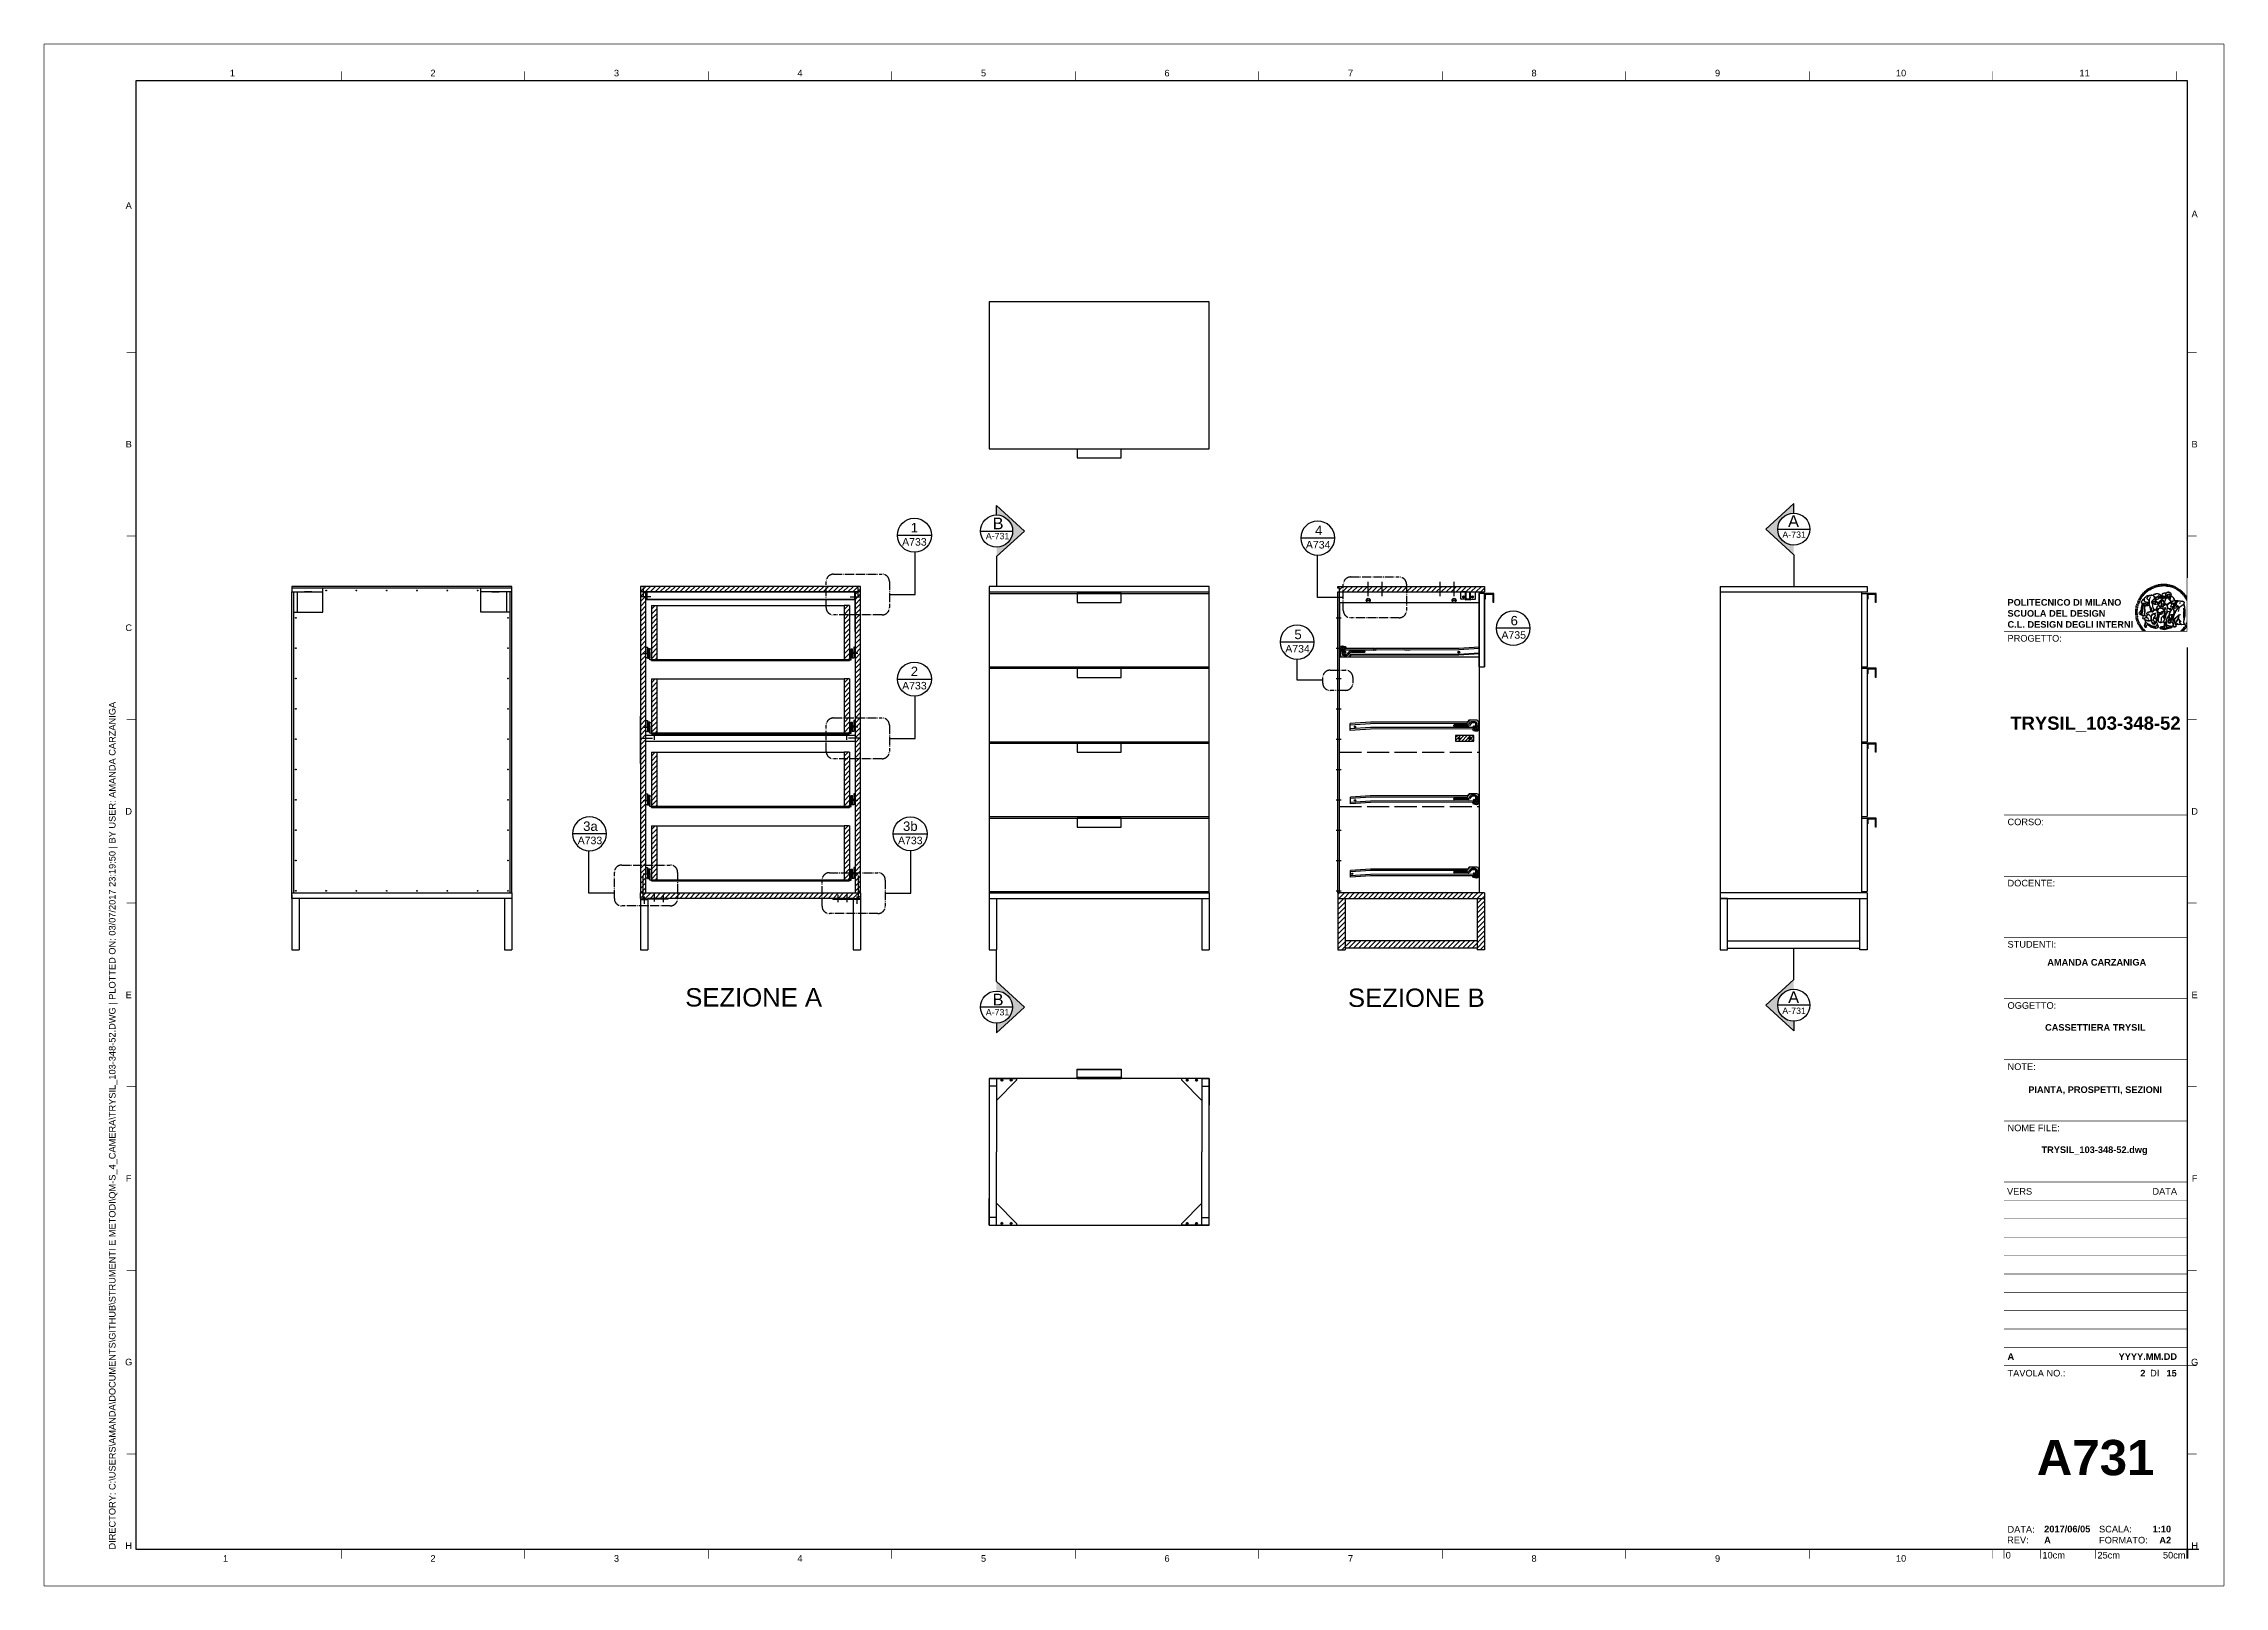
# Paper-space layout 'A731' of a CAD drawing. Header units: centimetres, sheet in millimetres. Extents: x 0 to 594, y 0 to 420.
# The model-space entities are those that its viewports show. They can reach past a viewport. Long polylines and large blocks are cut down to what shows.
import ezdxf
from ezdxf.enums import TextEntityAlignment as Align

# ---------------------------------------------------------------- set-up
doc = ezdxf.new("R2010")
doc.units = ezdxf.units.CM
doc.set_wipeout_variables(frame=1)
doc.linetypes.add('ACAD_ISO02W100', pattern=[15, 12, -3])
doc.linetypes.add('ACAD_ISO04W100', pattern=[30, 24, -3, 0, -3])
for name, color, linetype in [('CAMPITURA', 253, 'Continuous'), ('G-ANNO-DIM', 252, 'Continuous'), ('G-ANNO-LOGO', 3, 'Continuous'), ('G-ANNO-TEXT', 3, 'Continuous'), ('G-ANNO-TTLB', 3, 'Continuous'), ('mobile', 7, 'Continuous'), ('PROIEZIONI', 251, 'Continuous'), ('SIMBOLI', 4, 'Continuous'), ('viewports', 250, 'Continuous'), ('Viti', 90, 'Continuous')]:
    doc.layers.add(name, color=color, linetype=linetype)
doc.layers.add('G-ANNO-NPLT', color=210, linetype='Continuous', plot=False)
doc.layers.get('viewports').off()
doc.styles.add('ARIAL', font='arial.ttf')
doc.styles.add('ARIAL-BOLD', font='arialbd.ttf')
doc.styles.add('E-ARIAL', font='arial.ttf')
doc.styles.get("Standard").update_dxf_attribs({"font": 'arial.ttf'})
pattern_1 = [(45, (-160.4864, 41.1599), (-0.6735192, 0.6735192), [])]

psp = doc.layouts.new('A731')

# ---------------------------------------------------------------- texts
at = {"layer": 'G-ANNO-TEXT', "style": 'ARIAL'}
for s, p in [('1', (51.44, 412.16)), ('2', (106.09, 412.16)), ('3', (156.09, 412.16)), ('4', (206.09, 412.16)), ('5', (256.09, 412.16)), ('6', (306.09, 412.16)), ('7', (356.09, 412.16)), ('8', (406.09, 412.16)), ('9', (456.09, 412.16)), ('10', (506.09, 412.16)), ('11', (556.09, 412.16)), ('A', (23.18, 376.07)), ('A', (586.07, 373.8)), ('B', (23.18, 311.09)), ('B', (586.07, 311.09)), ('C', (23.18, 261.09)), ('C', (586.07, 261.09)), ('D', (23.18, 211.09)), ('D', (586.07, 211.09)), ('E', (23.18, 161.09)), ('E', (586.07, 161.09)), ('F', (23.18, 111.09)), ('F', (586.07, 111.09)), ('G', (23.18, 61.09)), ('G', (586.07, 61.09)), ('H', (23.18, 11.09)), ('H', (586.07, 11.09)), ('1', (49.58, 7.6)), ('2', (106.09, 7.6)), ('3', (156.09, 7.6)), ('4', (206.09, 7.6)), ('5', (256.09, 7.6)), ('6', (306.09, 7.6)), ('7', (356.09, 7.6)), ('8', (406.09, 7.6)), ('9', (456.09, 7.6)), ('10', (506.09, 7.6))]:
    psp.add_text(s, height=1.8, dxfattribs=at).set_placement(p, align=Align.MIDDLE_CENTER)
at = {"layer": 'G-ANNO-TEXT', "insert": (17.79, 10.04), "char_height": 1.8, "attachment_point": 1, "rotation": 90, "style": 'ARIAL'}
psp.add_mtext_dynamic_manual_height_columns('DIRECTORY: C:\\\\USERS\\\\AMANDA\\\\DOCUMENTS\\\\GITHUB\\\\STRUMENTI E METODI\\\\QM-S_4_CAMERA\\\\TRYSIL_103-348-52.DWG | PLOTTED ON: 03/07/2017 23:19:50 | BY USER: AMANDA CARZANIGA', width=412.209, gutter_width=9, heights=[0], dxfattribs=at)
at = {"layer": 'SIMBOLI', "char_height": 5, "attachment_point": 1, "style": 'ARIAL'}
for s, insert in [('SEZIONE A', (174.83, 162.93)), ('SEZIONE B', (355.39, 162.82))]:
    psp.add_mtext_dynamic_manual_height_columns(s, width=37.647, gutter_width=1.26, heights=[0], dxfattribs=dict(at, insert=insert))
at = {"layer": 'SIMBOLI', "style": 'ARIAL'}
for tag, height, p in [('A', 3.19, (476.79, 290.13)), ('A-731', 1.72, (259.92, 286.07)), ('A-731', 1.72, (476.95, 286.44)), ('A', 3.19, (476.82, 160.48)), ('A-731', 1.72, (259.92, 156.38)), ('A-731', 1.72, (476.94, 156.78))]:
    psp.add_attdef(tag, text='', height=height, dxfattribs=at).set_placement(p, align=Align.MIDDLE_CENTER)
for p in [(260.06, 289.5), (260.06, 159.81)]:
    psp.add_attdef('B', text='', height=3.19, rotation=0.1672, dxfattribs=at).set_placement(p, align=Align.MIDDLE_CENTER)

msp = doc.modelspace()

# ---------------------------------------------------------------- blocks, each defined once
blk = doc.blocks.new('*U160')
at = {"layer": 'G-ANNO-TTLB', "const_width": 0.18}
for points in [[(0, -2.5), (0, 0)], [(10, 0), (10, -2.5)], [(25, 0), (25, -2.5)]]:
    blk.add_lwpolyline(points, dxfattribs=at)
at = {"layer": 'G-ANNO-TTLB'}
blk.add_lwpolyline([(50, 0, 0.48, 0.48, 0), (50, -2.5, 0.48, 0.48, 0)], format="xyseb", dxfattribs=at)
at = {"layer": 'G-ANNO-TEXT', "style": 'E-ARIAL'}
blk.add_text('0', height=1.8, dxfattribs=at).set_placement((1.2, -0.7), align=Align.TOP_CENTER)
for s, p in [('10cm', (10.5, -2.5)), ('25cm', (25.5, -2.5))]:
    blk.add_text(s, height=1.8, dxfattribs=at).set_placement(p)
blk.add_text('50cm', height=1.8, dxfattribs=at).set_placement((49.5, -2.5), align=Align.RIGHT)
blk = doc.blocks.new('logoPolimi')
for p, q in [((-1.49, 1.84), (-1.36, 1.68)), ((-1.41, 1.91), (-1.28, 1.74)), ((-1.32, 1.97), (-1.2, 1.8)), ((-1.22, 2.03), (-1.11, 1.85)), ((-1.13, 2.09), (-1.03, 1.9)), ((-1.03, 2.14), (-0.94, 1.95)), ((-0.93, 2.18), (-0.84, 1.99)), ((-0.83, 2.22), (-0.75, 2.03)), ((-0.72, 2.26), (-0.66, 2.06)), ((-0.61, 2.29), (-0.56, 2.09)), ((-0.51, 2.32), (-0.46, 2.11)), ((-0.4, 2.34), (-0.36, 2.13)), ((-0.29, 2.35), (-0.26, 2.14)), ((-0.18, 2.36), (-0.16, 2.15)), ((-0.07, 2.37), (-0.06, 2.16)), ((0.04, 2.37), (0.04, 2.16)), ((0.15, 2.36), (0.14, 2.16)), ((0.26, 2.36), (0.24, 2.15)), ((0.37, 2.34), (0.34, 2.13)), ((0.48, 2.32), (0.44, 2.12)), ((0.59, 2.3), (0.54, 2.09)), ((0.69, 2.27), (0.63, 2.07)), ((0.8, 2.23), (0.73, 2.03)), ((0.9, 2.19), (0.82, 2)), ((1, 2.15), (0.91, 1.96)), ((1.1, 2.1), (1, 1.91)), ((1.2, 2.04), (1.09, 1.86)), ((1.29, 1.99), (1.18, 1.81)), ((1.38, 1.92), (1.26, 1.75)), ((1.47, 1.86), (1.34, 1.69)), ((-2.37, 0.12), (-2.16, 0.11)), ((-2.37, 0.01), (-2.16, 0.01)), ((-2.36, 0.23), (-2.15, 0.21)), ((-2.35, 0.34), (-2.14, 0.31)), ((-2.33, 0.45), (-2.12, 0.41)), ((-2.3, 0.55), (-2.1, 0.51)), ((-2.28, 0.66), (-2.07, 0.6)), ((-2.24, 0.77), (-2.04, 0.7)), ((-2.2, 0.87), (-2.01, 0.79)), ((-2.16, 0.97), (-1.97, 0.89)), ((-2.11, 1.07), (-1.93, 0.98)), ((-2.06, 1.17), (-1.88, 1.07)), ((-2.01, 1.26), (-1.83, 1.15)), ((-1.94, 1.36), (-1.77, 1.24)), ((-1.88, 1.45), (-1.71, 1.32)), ((-1.84, 0.03), (-1.82, 0.35)), ((-1.81, 1.53), (-1.65, 1.4)), ((-1.74, 1.61), (-1.58, 1.47)), ((-1.73, 0.59), (-1.73, 0.59)), ((-1.73, 0.59), (-1.73, 0.59)), ((-1.66, 1.69), (-1.51, 1.54)), ((-1.65, 0.57), (-1.65, 0.57)), ((-1.59, 1.12), (-1.59, 1.12)), ((-1.58, 1.77), (-1.44, 1.61)), ((-1.51, 0.55), (-1.51, 0.55)), ((-1.51, 0.55), (-1.51, 0.55)), ((-1.31, 0.79), (-1.21, 0.75)), ((-1.21, 0.75), (-1.31, 0.79)), ((-1.21, 0.75), (-1.31, 0.79)), ((-1.21, 0.75), (-1.21, 0.75)), ((-1.21, 0.75), (-1.21, 0.75)), ((-1.19, 0.76), (-1.19, 0.76)), ((-1.19, 0.76), (-1.19, 0.76)), ((-1.17, 0.99), (-1.18, 0.99)), ((-1.18, 0.99), (-1.17, 0.99)), ((-1.16, 0.57), (-1.16, 0.57)), ((-1.16, 0.57), (-1.16, 0.57)), ((-1.1, 0.01), (-0.99, 0.06)), ((-0.99, 0.06), (-1.1, 0.01)), ((-0.99, 0.06), (-1.1, 0.01)), ((-0.99, 0.06), (-0.99, 0.06)), ((-0.99, 0.06), (-0.99, 0.06)), ((-0.97, 0.79), (-0.98, 0.79)), ((-0.89, 0.84), (-0.97, 0.79)), ((-0.97, 0.79), (-0.89, 0.84)), ((-0.96, 1.41), (-0.96, 1.41)), ((-0.96, 1.41), (-0.96, 1.41)), ((-0.89, 0.84), (-0.82, 0.87)), ((-0.82, 0.87), (-0.89, 0.84)), ((-0.89, 0.84), (-0.82, 0.87)), ((-0.88, 0.83), (-0.89, 0.84)), ((-0.85, 1.39), (-0.85, 1.39)), ((-0.85, 1.39), (-0.85, 1.39)), ((-0.84, 0.14), (-0.84, 0.14)), ((-0.77, 1.08), (-0.78, 1.08)), ((-0.78, 1.08), (-0.77, 1.08)), ((-0.61, 1.12), (-0.77, 1.08)), ((-0.77, 1.08), (-0.61, 1.12)), ((-0.77, 1.08), (-0.61, 1.12)), ((-0.75, 1.3), (-0.76, 1.29)), ((-0.76, 1.29), (-0.75, 1.3)), ((-0.65, 0.99), (-0.7, 0.96)), ((-0.69, 0.18), (-0.68, 0.18)), ((-0.66, 0.93), (-0.66, 0.93)), ((-0.66, 0.93), (-0.64, 0.93)), ((-0.66, 0.93), (-0.66, 0.93)), ((-0.66, 0.93), (-0.66, 0.93)), ((-0.63, 1.01), (-0.63, 1.01)), ((-0.63, 1.01), (-0.62, 1.01)), ((-0.63, 0.66), (-0.63, 0.66)), ((-0.6, 1.12), (-0.61, 1.12)), ((-0.61, 1.12), (-0.6, 1.12)), ((-0.61, 1.12), (-0.6, 1.12)), ((-0.61, 0.86), (-0.57, 0.85)), ((-0.57, 0.85), (-0.61, 0.86)), ((-0.61, 0.86), (-0.57, 0.85)), ((-0.53, 1.08), (-0.6, 1.12)), ((-0.6, 1.12), (-0.6, 1.11)), ((-0.6, 1.12), (-0.53, 1.08)), ((-0.57, 0.8), (-0.59, 0.8)), ((-0.57, 0.85), (-0.53, 0.84)), ((-0.57, 0.85), (-0.57, 0.85)), ((-0.57, 0.85), (-0.57, 0.85)), ((-0.57, 0.85), (-0.53, 0.84)), ((-0.56, 0.29), (-0.49, 0.48)), ((-0.56, 0.14), (-0.56, 0.29)), ((-0.5, 0.11), (-0.56, 0.14)), ((-0.53, 0.84), (-0.51, 0.84)), ((-0.53, 0.84), (-0.51, 0.84)), ((-0.53, 0.84), (-0.53, 0.84)), ((-0.51, 0.11), (-0.51, 0.11)), ((-0.51, 0.11), (-0.51, 0.11)), ((-0.34, 0.33), (-0.5, 0.11)), ((-0.49, 0.48), (-0.41, 0.55)), ((-0.42, 0.8), (-0.47, 0.79)), ((-0.42, 0.8), (-0.47, 0.79)), ((-0.47, 0.79), (-0.45, 0.76)), ((-0.47, 0.79), (-0.45, 0.76)), ((-0.45, 1.14), (-0.42, 1.11)), ((-0.42, 1.26), (-0.36, 1.22)), ((-0.41, 0.55), (-0.34, 0.49)), ((-0.4, 1.37), (-0.38, 1.38)), ((-0.39, 1.37), (-0.4, 1.37)), ((-0.35, 1.33), (-0.4, 1.37)), ((-0.39, 1.24), (-0.4, 1.23)), ((-0.38, 1.14), (-0.38, 1.14)), ((-0.34, 0.49), (-0.09, 0.48)), ((-0.16, 0.32), (-0.34, 0.33)), ((-0.14, 0.32), (-0.31, 0.34)), ((-0.28, 1.3), (-0.29, 1.3)), ((-0.28, 1.3), (-0.28, 1.3)), ((-0.16, 1.24), (-0.16, 1.25)), ((-0.16, 1.25), (-0.16, 1.25)), ((-0.16, 0.49), (-0.14, 0.64)), ((-0.06, 0.27), (-0.16, 0.32)), ((-0.1, 0.88), (-0.09, 0.87)), ((-0.08, 1.37), (-0.08, 1.38)), ((-0.08, 1.23), (-0.05, 1.21)), ((-0.05, 1.21), (-0.08, 1.23)), ((-0.08, 1.23), (-0.05, 1.21)), ((-0.03, 0.26), (-0.06, 0.27)), ((-0.05, 1.21), (-0.04, 1.21)), ((-0.04, 1.21), (-0.05, 1.21)), ((-0.04, 1.21), (-0.04, 1.21)), ((-0.04, 1.21), (-0.04, 1.21)), ((-0.04, 0.48), (-0.03, 0.26)), ((0.03, 1.15), (0.03, 1.15)), ((0.03, 0.66), (0.03, 0.67)), ((0.07, 0.58), (0.07, 0.57)), ((0.1, 1.18), (0.1, 1.18)), ((0.1, 0.84), (0.1, 0.84)), ((0.13, 1.32), (0.17, 1.19)), ((0.14, 0.71), (0.34, 0.65)), ((0.31, 0.56), (0.17, 0.63)), ((0.27, 1.61), (0.27, 1.61)), ((0.27, 1.61), (0.27, 1.61)), ((0.27, 1.61), (0.27, 1.61)), ((0.29, 1.29), (0.29, 1.29)), ((0.29, 1.29), (0.29, 1.29)), ((0.29, 1.29), (0.29, 1.29)), ((0.29, 1.29), (0.29, 1.29)), ((0.33, 0.49), (0.34, 0.49)), ((0.33, 0.03), (0.35, 0.03)), ((0.33, 0.03), (0.35, 0.03)), ((0.34, 0.65), (0.34, 0.64)), ((0.35, 0.03), (0.57, 0.06)), ((0.35, 0.03), (0.57, 0.06)), ((0.35, 0.03), (0.35, 0.03)), ((0.35, 0.03), (0.35, 0.03)), ((0.38, 1.36), (0.37, 1.35)), ((0.38, 0.34), (0.37, 0.34)), ((0.38, 0.34), (0.38, 0.34)), ((0.43, 0.67), (0.39, 0.64)), ((0.49, 1.05), (0.51, 1.13)), ((0.51, 1.13), (0.49, 1.05)), ((0.49, 1.05), (0.51, 1.13)), ((0.51, 1.31), (0.5, 1.29)), ((0.51, 1.13), (0.52, 1.23)), ((0.52, 1.23), (0.51, 1.23)), ((0.51, 1.23), (0.52, 1.23)), ((0.52, 1.23), (0.51, 1.13)), ((0.51, 1.13), (0.52, 1.23)), ((0.52, 1.24), (0.6, 1.37)), ((0.52, 1.23), (0.6, 1.36)), ((0.6, 1.36), (0.52, 1.23)), ((0.52, 1.23), (0.52, 1.23)), ((0.52, 1.23), (0.52, 1.24)), ((0.52, 1.23), (0.52, 1.23)), ((0.55, 1.07), (0.53, 1.06)), ((0.53, 1.04), (0.53, 1.06)), ((0.53, 1.05), (0.53, 1.04)), ((0.54, 0.3), (0.63, 0.32)), ((0.54, -0.08), (0.61, 0.06)), ((0.61, 0.06), (0.54, -0.08)), ((0.54, -0.08), (0.61, 0.06)), ((0.56, 0.19), (0.59, 0.21)), ((0.57, 1.07), (0.57, 1.07)), ((0.57, 1.07), (0.57, 1.07)), ((0.57, 1.07), (0.57, 1.07)), ((0.57, 1.07), (0.57, 1.07)), ((0.57, 1.07), (0.57, 1.07)), ((0.57, 1.07), (0.57, 1.07)), ((0.57, 1.07), (0.57, 1.07)), ((0.58, 0.3), (0.59, 0.29)), ((0.59, 0.78), (0.59, 0.79)), ((0.59, 0.79), (0.59, 0.79)), ((0.59, 0.79), (0.59, 0.79)), ((0.59, 0.79), (0.59, 0.78)), ((0.61, 0.06), (0.6, 0.07)), ((0.6, 0.07), (0.61, 0.06)), ((0.61, 0.06), (0.61, 0.07)), ((0.62, 0.21), (0.65, 0.22)), ((0.64, 1.37), (0.65, 1.37)), ((0.69, 0.86), (0.68, 0.86)), ((0.68, 0.86), (0.69, 0.86)), ((0.68, 0.76), (0.68, 0.76)), ((0.76, 0.26), (0.76, 0.26)), ((0.82, 0.35), (0.84, 0.36)), ((0.82, 0.35), (0.82, 0.35)), ((0.84, 0.36), (0.84, 0.37)), ((0.85, 0.34), (1.05, 0.35)), ((0.93, 1.05), (0.93, 1.05)), ((0.93, 1.05), (0.93, 1.05)), ((0.93, 1.05), (0.93, 1.04)), ((0.93, 1.05), (0.93, 1.05)), ((0.97, 0.66), (0.96, 0.66)), ((1.01, 0.97), (0.98, 0.96)), ((1.17, 0.96), (1.17, 0.95)), ((1.17, 0.95), (1.17, 0.95)), ((1.34, 0.37), (1.26, 0.04)), ((1.27, 0.37), (1.27, 0.38)), ((1.28, 0.95), (1.28, 0.95)), ((1.37, 0.73), (1.46, 0.81)), ((1.41, 0.4), (1.41, 0.41)), ((1.56, 1.79), (1.42, 1.63)), ((1.64, 1.71), (1.49, 1.56)), ((1.49, 0.9), (1.57, 0.92)), ((1.72, 1.63), (1.56, 1.49)), ((1.67, 0.6), (1.57, 0.53)), ((1.79, 1.55), (1.63, 1.41)), ((1.86, 1.47), (1.7, 1.34)), ((1.93, 1.38), (1.76, 1.26)), ((1.99, 1.29), (1.81, 1.17)), ((2.05, 1.19), (1.87, 1.09)), ((2.1, 1.1), (1.92, 1)), ((2.15, 1), (1.96, 0.91)), ((2.19, 0.9), (2, 0.82)), ((2.23, 0.79), (2.04, 0.72)), ((2.27, 0.69), (2.07, 0.63)), ((2.3, 0.58), (2.09, 0.53)), ((2.32, 0.47), (2.12, 0.43)), ((2.34, 0.37), (2.13, 0.33)), ((2.36, 0.26), (2.15, 0.23)), ((2.37, 0.15), (2.16, 0.13)), ((2.37, 0.04), (2.16, 0.03)), ((-2.37, -0.1), (-2.16, -0.09)), ((-2.36, -0.21), (-2.15, -0.19)), ((-2.35, -0.32), (-2.14, -0.29)), ((-2.33, -0.43), (-2.12, -0.39)), ((-2.31, -0.54), (-2.1, -0.49)), ((-2.28, -0.65), (-2.08, -0.59)), ((-2.25, -0.75), (-2.05, -0.69)), ((-2.21, -0.86), (-2.02, -0.78)), ((-2.17, -0.96), (-1.98, -0.87)), ((-2.12, -1.06), (-1.93, -0.96)), ((-2.07, -1.16), (-1.89, -1.05)), ((-2.04, -0.15), (-1.97, -0.2)), ((-2.01, -1.25), (-1.84, -1.14)), ((-1.95, -1.34), (-1.78, -1.22)), ((-1.89, -1.43), (-1.72, -1.31)), ((-1.82, -1.52), (-1.66, -1.38)), ((-1.75, -1.6), (-1.59, -1.46)), ((-1.67, -1.68), (-1.52, -1.53)), ((-1.58, -0.12), (-1.6, -0.18)), ((-1.6, -0.18), (-1.58, -0.28)), ((-1.57, -0.54), (-1.59, -0.54)), ((-1.59, -0.54), (-1.59, -0.54)), ((-1.59, -1.76), (-1.45, -1.6)), ((-1.56, -0.32), (-1.56, -0.31)), ((-1.56, -0.31), (-1.56, -0.31)), ((-1.53, -0.65), (-1.53, -0.65)), ((-1.53, -0.65), (-1.53, -0.65)), ((-1.51, -1.83), (-1.37, -1.67)), ((-1.48, -0.86), (-1.48, -0.85)), ((-1.42, -0.37), (-1.42, -0.37)), ((-1.42, -1.9), (-1.29, -1.73)), ((-1.38, -0.46), (-1.38, -0.46)), ((-1.33, -1.96), (-1.21, -1.79)), ((-1.31, -0.24), (-1.31, -0.23)), ((-1.31, -0.23), (-1.31, -0.24)), ((-1.23, -0.19), (-1.23, -0.19)), ((-1.23, -0.19), (-1.23, -0.19)), ((-1.23, -0.19), (-1.23, -0.19)), ((-1.23, -0.19), (-1.23, -0.19)), ((-1.01, -0.39), (-1.02, -0.39)), ((-1.02, -0.39), (-1.01, -0.39)), ((-1.02, -0.7), (-1.02, -0.7)), ((-1.02, -0.7), (-1.02, -0.7)), ((-1.02, -0.7), (-1.02, -0.7)), ((-0.79, -0.51), (-0.83, -0.58)), ((-0.83, -0.58), (-0.79, -0.51)), ((-0.83, -0.58), (-0.79, -0.51)), ((-0.78, -1.05), (-0.83, -0.94)), ((-0.83, -0.94), (-0.78, -1.05)), ((-0.83, -0.94), (-0.83, -0.94)), ((-0.83, -0.94), (-0.78, -1.05)), ((-0.82, -1.23), (-0.82, -1.23)), ((-0.82, -1.23), (-0.77, -1.23)), ((-0.77, -1.23), (-0.82, -1.23)), ((-0.82, -1.23), (-0.82, -1.23)), ((-0.77, -1.23), (-0.82, -1.23)), ((-0.75, -0.96), (-0.8, -0.89)), ((-0.8, -0.89), (-0.79, -0.92)), ((-0.79, -0.92), (-0.8, -0.89)), ((-0.8, -0.89), (-0.75, -0.96)), ((-0.79, -0.92), (-0.8, -0.89)), ((-0.8, -0.89), (-0.8, -0.89)), ((-0.8, -0.89), (-0.75, -0.96)), ((-0.79, -0.92), (-0.78, -0.95)), ((-0.78, -0.95), (-0.79, -0.92)), ((-0.78, -0.95), (-0.79, -0.92)), ((-0.77, -0.49), (-0.78, -0.48)), ((-0.78, -0.48), (-0.77, -0.49)), ((-0.78, -0.95), (-0.76, -1)), ((-0.76, -1), (-0.78, -0.95)), ((-0.76, -1), (-0.78, -0.95)), ((-0.71, -0.89), (-0.75, -0.87)), ((-0.75, -0.87), (-0.71, -0.89)), ((-0.75, -0.87), (-0.71, -0.89)), ((-0.72, -1.01), (-0.75, -0.96)), ((-0.75, -0.96), (-0.72, -1.01)), ((-0.75, -0.96), (-0.72, -1.01)), ((-0.64, -0.93), (-0.71, -0.89)), ((-0.71, -0.89), (-0.64, -0.93)), ((-0.71, -0.89), (-0.64, -0.93)), ((-0.66, -0.53), (-0.66, -0.53)), ((-0.66, -0.53), (-0.66, -0.53)), ((-0.66, -0.53), (-0.66, -0.53)), ((-0.39, -0.81), (-0.51, -0.69)), ((-0.51, -1.04), (-0.5, -1.04)), ((-0.48, -0.42), (-0.48, -0.42)), ((-0.48, -0.42), (-0.48, -0.42)), ((-0.48, -0.42), (-0.48, -0.42)), ((-0.41, -0.51), (-0.41, -0.51)), ((-0.38, -0.05), (-0.39, -0.12)), ((-0.39, -0.12), (-0.37, -0.1)), ((-0.35, -0.14), (-0.37, -0.08)), ((-0.37, -0.09), (-0.37, -0.09)), ((-0.33, -0.12), (-0.35, -0.14)), ((-0.32, -0.14), (-0.35, -0.14)), ((-0.35, -0.18), (-0.34, -0.22)), ((-0.34, -0.08), (-0.29, -0.16)), ((-0.34, -0.22), (-0.34, -0.22)), ((-0.27, -0.17), (-0.32, -0.14)), ((-0.25, -0.91), (-0.26, -0.9)), ((-0.26, -1.29), (0.1, -1.2)), ((0.1, -1.2), (-0.26, -1.29)), ((0.08, -1.4), (-0.26, -1.29)), ((-0.26, -1.29), (0.08, -1.4)), ((-0.26, -1.38), (-0.26, -1.29)), ((-0.26, -1.29), (-0.26, -1.29)), ((-0.26, -1.29), (-0.26, -1.38)), ((-0.26, -1.29), (0.08, -1.4)), ((-0.26, -1.29), (-0.26, -1.29)), ((0.08, -1.49), (-0.26, -1.38)), ((-0.26, -1.38), (0.09, -1.49)), ((-0.14, -0.15), (-0.16, -0.13)), ((-0.11, -0.04), (-0.12, -0.05)), ((-0.04, -0.41), (-0.01, -0.44)), ((-0.01, -0.44), (-0.04, -0.41)), ((-0.04, -0.41), (-0.01, -0.44)), ((0.07, -0.84), (0.07, -0.84)), ((0.07, -0.84), (0.07, -0.84)), ((0.1, -1.2), (0.08, -1.32)), ((0.08, -1.32), (0.13, -1.2)), ((0.08, -1.4), (0.72, -1.22)), ((0.72, -1.22), (0.08, -1.4)), ((0.08, -1.4), (0.72, -1.22)), ((0.72, -1.31), (0.08, -1.49)), ((0.08, -1.44), (0.08, -1.4)), ((0.08, -1.4), (0.08, -1.44)), ((0.08, -1.4), (0.08, -1.49)), ((0.08, -1.49), (0.08, -1.44)), ((0.08, -1.44), (0.08, -1.44)), ((0.08, -1.44), (0.08, -1.45)), ((0.08, -1.45), (0.08, -1.46)), ((0.08, -1.46), (0.08, -1.49)), ((0.1, -1.01), (0.09, -0.86)), ((0.1, -1.01), (0.09, -0.86)), ((0.09, -1.49), (0.72, -1.31)), ((0.1, -1.2), (0.12, -1.04)), ((0.12, -1.04), (0.1, -1.2)), ((0.13, -1.2), (0.1, -1.2)), ((0.1, -1.2), (0.13, -1.2)), ((0.13, -1.2), (0.1, -1.2)), ((0.1, -1.2), (0.1, -1.2)), ((0.11, -0.44), (0.11, -0.44)), ((0.11, -0.44), (0.11, -0.44)), ((0.12, -0.21), (0.12, -0.21)), ((0.12, -0.21), (0.12, -0.21)), ((0.12, -0.21), (0.12, -0.21)), ((0.12, -0.21), (0.12, -0.21)), ((0.12, -0.21), (0.12, -0.21)), ((0.12, -0.21), (0.12, -0.21)), ((0.12, -0.21), (0.12, -0.21)), ((0.12, -0.21), (0.12, -0.21)), ((0.12, -0.21), (0.12, -0.21)), ((0.12, -0.21), (0.12, -0.21)), ((0.12, -0.21), (0.12, -0.21)), ((0.12, -0.21), (0.12, -0.21)), ((0.12, -0.21), (0.12, -0.21)), ((0.12, -0.56), (0.14, -0.53)), ((0.14, -0.53), (0.12, -0.56)), ((0.12, -0.56), (0.14, -0.53)), ((0.12, -1.04), (0.12, -1.04)), ((0.12, -1.04), (0.12, -1.04)), ((0.12, -1.04), (0.12, -1.04)), ((0.21, -0.99), (0.13, -1.2)), ((0.13, -1.2), (0.21, -0.99)), ((0.36, -1.14), (0.13, -1.2)), ((0.13, -1.2), (0.26, -1.17)), ((0.14, -0.53), (0.16, -0.49)), ((0.16, -0.49), (0.14, -0.53)), ((0.14, -0.53), (0.16, -0.49)), ((0.16, -0.49), (0.16, -0.49)), ((0.16, -0.49), (0.16, -0.49)), ((0.28, -1.19), (0.21, -0.99)), ((0.21, -0.99), (0.31, -1.27)), ((0.24, -0.17), (0.24, -0.16)), ((0.24, -0.16), (0.24, -0.17)), ((0.25, -0.84), (0.25, -0.88)), ((0.25, -0.88), (0.25, -0.84)), ((0.25, -0.88), (0.25, -0.84)), ((0.25, -0.88), (0.29, -1.17)), ((0.26, -0.88), (0.25, -0.88)), ((0.31, -1.27), (0.25, -0.88)), ((0.26, -1.17), (0.28, -1.16)), ((0.28, -1.16), (0.36, -1.14)), ((0.29, -1.17), (0.28, -1.19)), ((0.36, -1.14), (0.72, -1.22)), ((0.72, -1.22), (0.36, -1.14)), ((0.49, -0.31), (0.49, -0.31)), ((0.49, -0.31), (0.49, -0.31)), ((0.5, -0.27), (0.5, -0.27)), ((0.51, -0.27), (0.51, -0.27)), ((0.72, -0.81), (0.75, -0.89)), ((0.72, -1.22), (0.72, -1.31)), ((0.72, -1.31), (0.72, -1.22)), ((0.74, -0.23), (0.74, -0.23)), ((0.74, -0.23), (0.75, -0.24)), ((0.75, -0.23), (0.75, -0.23)), ((0.86, -0.25), (0.82, -0.34)), ((0.87, -0.22), (0.86, -0.23)), ((0.87, -0.22), (0.86, -0.25)), ((0.96, -0.58), (0.96, -0.57)), ((1.05, -1.05), (1.04, -1.05)), ((1.28, -2), (1.17, -1.82)), ((1.37, -1.93), (1.25, -1.76)), ((1.31, -0.27), (1.3, -0.26)), ((1.3, -0.26), (1.3, -0.26)), ((1.3, -0.26), (1.3, -0.26)), ((1.3, -0.26), (1.31, -0.27)), ((1.3, -0.26), (1.3, -0.26)), ((1.46, -1.87), (1.33, -1.7)), ((1.54, -1.8), (1.41, -1.64)), ((1.63, -1.72), (1.48, -1.57)), ((1.71, -1.65), (1.55, -1.5)), ((1.78, -1.57), (1.62, -1.43)), ((1.85, -1.48), (1.69, -1.35)), ((1.92, -1.39), (1.75, -1.27)), ((1.98, -1.3), (1.81, -1.19)), ((2.04, -1.21), (1.86, -1.1)), ((2.09, -1.11), (1.91, -1.01)), ((2.14, -1.01), (1.95, -0.92)), ((2.19, -0.91), (1.99, -0.83)), ((2.23, -0.81), (2.03, -0.74)), ((2.26, -0.7), (2.06, -0.64)), ((2.29, -0.6), (2.09, -0.55)), ((2.32, -0.49), (2.11, -0.45)), ((2.34, -0.38), (2.13, -0.35)), ((2.35, -0.27), (2.15, -0.25)), ((2.37, -0.08), (2.16, -0.07)), ((2.36, -0.16), (2.16, -0.15)), ((-1.24, -2.02), (-1.13, -1.84)), ((-1.14, -2.08), (-1.04, -1.89)), ((-1.04, -2.13), (-0.95, -1.94)), ((-0.94, -2.18), (-0.86, -1.98)), ((-0.84, -2.22), (-0.77, -2.02)), ((-0.74, -2.25), (-0.67, -2.05)), ((-0.63, -2.29), (-0.57, -2.08)), ((-0.52, -2.31), (-0.48, -2.11)), ((-0.42, -2.33), (-0.38, -2.13)), ((-0.31, -2.35), (-0.28, -2.14)), ((-0.2, -2.36), (-0.18, -2.15)), ((-0.09, -2.37), (-0.08, -2.16)), ((0.03, -2.37), (0.02, -2.16)), ((0.14, -2.37), (0.12, -2.16)), ((0.25, -2.36), (0.22, -2.15)), ((0.35, -2.34), (0.32, -2.14)), ((0.46, -2.32), (0.42, -2.12)), ((0.57, -2.3), (0.52, -2.1)), ((0.68, -2.27), (0.62, -2.07)), ((0.78, -2.24), (0.71, -2.04)), ((0.89, -2.2), (0.81, -2)), ((0.99, -2.15), (0.9, -1.96)), ((1.09, -2.11), (0.99, -1.92)), ((1.19, -2.05), (1.08, -1.87))]:
    blk.add_line(p, q)
for points in [[(-1.9, 0.12), (-1.94, 0.02), (-2.05, -0.09), (-2.05, -0.09)], [(-1.86, 0.38), (-1.86, 0.38), (-1.87, 0.19), (-1.9, 0.12)], [(-1.76, 0.6), (-1.76, 0.6), (-1.84, 0.57), (-1.86, 0.38)], [(-1.86, -0.04), (-1.84, 0.02), (-1.84, 0.03), (-1.84, 0.03)], [(-1.82, 0.78), (-1.83, 0.8), (-1.85, 0.86), (-1.83, 0.88)], [(-1.82, 0.78), (-1.83, 0.8), (-1.85, 0.86), (-1.83, 0.88)], [(-1.83, 0.88), (-1.81, 0.9), (-1.76, 0.96), (-1.76, 0.96)], [(-1.83, 0.88), (-1.81, 0.9), (-1.76, 0.96), (-1.76, 0.96)], [(-1.76, 0.6), (-1.83, 0.7), (-1.78, 0.74), (-1.78, 0.74)], [(-1.78, 0.74), (-1.79, 0.74), (-1.83, 0.7), (-1.76, 0.6)], [(-1.78, 0.74), (-1.8, 0.76), (-1.81, 0.78), (-1.82, 0.78)], [(-1.78, 0.74), (-1.8, 0.76), (-1.81, 0.78), (-1.82, 0.78)], [(-1.82, 0.35), (-1.81, 0.5), (-1.73, 0.59), (-1.73, 0.59)], [(-1.82, -0.19), (-1.73, -0.07), (-1.75, 0.14), (-1.75, 0.3)], [(-1.75, 0.33), (-1.75, 0.17), (-1.73, -0.05), (-1.8, -0.17)], [(-1.78, 0.74), (-1.75, 0.72), (-1.72, 0.69), (-1.68, 0.7)], [(-1.68, 0.7), (-1.72, 0.69), (-1.75, 0.72), (-1.78, 0.74)], [(-1.68, 0.7), (-1.72, 0.69), (-1.75, 0.72), (-1.78, 0.74)], [(-1.78, 0.74), (-1.78, 0.74), (-1.78, 0.74), (-1.78, 0.74)], [(-1.76, 0.96), (-1.68, 1.1), (-1.59, 1.12), (-1.59, 1.12)], [(-1.76, 0.96), (-1.68, 1.1), (-1.6, 1.12), (-1.6, 1.12)], [(-1.73, 0.59), (-1.74, 0.59), (-1.75, 0.6), (-1.76, 0.6)], [(-1.73, 0.59), (-1.74, 0.59), (-1.75, 0.6), (-1.76, 0.6)], [(-1.75, 0.3), (-1.76, 0.47), (-1.65, 0.57), (-1.65, 0.57)], [(-1.65, 0.57), (-1.65, 0.57), (-1.76, 0.5), (-1.75, 0.33)], [(-1.65, 0.57), (-1.68, 0.58), (-1.7, 0.58), (-1.73, 0.59)], [(-1.65, 0.57), (-1.68, 0.58), (-1.7, 0.58), (-1.73, 0.59)], [(-1.5, 0.71), (-1.53, 0.74), (-1.61, 0.71), (-1.68, 0.7)], [(-1.68, 0.7), (-1.61, 0.71), (-1.53, 0.73), (-1.5, 0.71)], [(-1.5, 0.71), (-1.53, 0.73), (-1.61, 0.71), (-1.68, 0.7)], [(-1.51, 0.55), (-1.56, 0.56), (-1.61, 0.56), (-1.65, 0.57)], [(-1.65, 0.57), (-1.61, 0.56), (-1.56, 0.56), (-1.51, 0.55)], [(-1.51, 0.55), (-1.56, 0.56), (-1.61, 0.56), (-1.65, 0.57)], [(-1.59, 1.12), (-1.6, 1.06), (-1.61, 0.99), (-1.61, 0.97)], [(-1.61, 0.97), (-1.61, 0.99), (-1.6, 1.06), (-1.59, 1.12)], [(-1.61, 0.97), (-1.61, 0.99), (-1.6, 1.06), (-1.59, 1.12)], [(-1.61, 0.97), (-1.61, 0.95), (-1.56, 0.88), (-1.54, 0.87)], [(-1.54, 0.87), (-1.56, 0.88), (-1.61, 0.95), (-1.61, 0.97)], [(-1.54, 0.87), (-1.56, 0.88), (-1.61, 0.96), (-1.61, 0.97)], [(-1.59, 1.12), (-1.59, 1.13), (-1.59, 1.15), (-1.58, 1.16)], [(-1.59, 1.12), (-1.59, 1.13), (-1.59, 1.15), (-1.58, 1.16)], [(-1.58, 1.16), (-1.57, 1.21), (-1.52, 1.23), (-1.49, 1.25)], [(-1.58, 1.16), (-1.57, 1.21), (-1.52, 1.23), (-1.49, 1.25)], [(-1.58, 0.36), (-1.58, 0.48), (-1.51, 0.55), (-1.51, 0.55)], [(-1.51, 0.55), (-1.51, 0.55), (-1.58, 0.48), (-1.58, 0.36)], [(-1.51, 0.55), (-1.51, 0.55), (-1.58, 0.48), (-1.58, 0.36)], [(-1.55, 0.04), (-1.55, 0.08), (-1.58, 0.25), (-1.58, 0.36)], [(-1.58, 0.36), (-1.58, 0.25), (-1.55, 0.08), (-1.55, 0.04)], [(-1.58, 0.36), (-1.58, 0.25), (-1.55, 0.08), (-1.55, 0.04)], [(-1.58, -0.12), (-1.57, -0.06), (-1.55, 0.02), (-1.55, 0.04)], [(-1.55, 0.04), (-1.55, 0.02), (-1.57, -0.06), (-1.58, -0.12)], [(-1.55, 0.04), (-1.55, 0.02), (-1.56, -0.04), (-1.57, -0.1)], [(-1.54, 0.87), (-1.52, 0.85), (-1.47, 0.83), (-1.44, 0.83)], [(-1.44, 0.83), (-1.47, 0.83), (-1.52, 0.85), (-1.54, 0.87)], [(-1.45, 0.83), (-1.47, 0.83), (-1.52, 0.85), (-1.54, 0.87)], [(-1.51, 0.55), (-1.33, 0.54), (-1.16, 0.57), (-1.16, 0.57)], [(-1.16, 0.57), (-1.16, 0.57), (-1.33, 0.54), (-1.51, 0.55)], [(-1.16, 0.57), (-1.16, 0.57), (-1.33, 0.54), (-1.51, 0.55)], [(-1.5, 0.71), (-1.46, 0.68), (-1.4, 0.62), (-1.33, 0.66)], [(-1.33, 0.66), (-1.4, 0.62), (-1.46, 0.68), (-1.5, 0.71)], [(-1.33, 0.66), (-1.4, 0.62), (-1.46, 0.68), (-1.5, 0.71)], [(-1.49, 1.25), (-1.46, 1.26), (-1.42, 1.33), (-1.39, 1.36)], [(-1.49, 1.25), (-1.46, 1.27), (-1.43, 1.34), (-1.39, 1.36)], [(-1.31, 0.79), (-1.33, 0.79), (-1.42, 0.83), (-1.45, 0.83)], [(-1.44, 0.83), (-1.42, 0.83), (-1.33, 0.79), (-1.31, 0.79)], [(-1.31, 0.79), (-1.33, 0.79), (-1.42, 0.83), (-1.44, 0.83)], [(-1.35, 1.1), (-1.4, 1.17), (-1.36, 1.23), (-1.29, 1.31)], [(-1.29, 1.31), (-1.36, 1.23), (-1.4, 1.17), (-1.35, 1.1)], [(-1.35, 1.1), (-1.4, 1.17), (-1.36, 1.23), (-1.29, 1.31)], [(-1.39, 1.36), (-1.35, 1.38), (-1.26, 1.4), (-1.19, 1.41)], [(-1.39, 1.36), (-1.35, 1.38), (-1.26, 1.4), (-1.19, 1.41)], [(-1.18, 0.99), (-1.24, 0.97), (-1.3, 1.03), (-1.35, 1.1)], [(-1.35, 1.1), (-1.3, 1.03), (-1.24, 0.97), (-1.18, 0.99)], [(-1.18, 1), (-1.24, 0.97), (-1.3, 1.03), (-1.35, 1.1)], [(-1.33, 0.66), (-1.28, 0.7), (-1.23, 0.73), (-1.21, 0.75)], [(-1.21, 0.75), (-1.23, 0.73), (-1.28, 0.7), (-1.33, 0.66)], [(-1.21, 0.75), (-1.23, 0.73), (-1.28, 0.7), (-1.33, 0.66)], [(-1.29, 1.31), (-1.22, 1.39), (-1.01, 1.41), (-0.96, 1.41)], [(-0.96, 1.41), (-1.01, 1.41), (-1.22, 1.39), (-1.29, 1.31)], [(-1.29, 1.31), (-1.22, 1.39), (-1.01, 1.41), (-0.96, 1.41)], [(-1.24, -0.02), (-1.21, -0.01), (-1.1, 0.01), (-1.1, 0.01)], [(-1.1, 0.01), (-1.1, 0.01), (-1.21, -0.01), (-1.24, -0.02)], [(-1.1, 0.01), (-1.1, 0.01), (-1.21, -0.01), (-1.24, -0.02)], [(-1.21, 0.75), (-1.2, 0.75), (-1.19, 0.76), (-1.19, 0.76)], [(-1.19, 0.76), (-1.19, 0.76), (-1.2, 0.75), (-1.21, 0.75)], [(-1.19, 0.76), (-1.19, 0.76), (-1.2, 0.76), (-1.21, 0.75)], [(-1.19, 1.41), (-1.11, 1.43), (-0.97, 1.41), (-0.97, 1.41)], [(-1.19, 1.41), (-1.12, 1.43), (-0.98, 1.41), (-0.98, 1.41)], [(-1.19, 0.76), (-1.19, 0.77), (-1.18, 0.78), (-1.18, 0.79)], [(-1.18, 0.79), (-1.18, 0.78), (-1.19, 0.77), (-1.19, 0.76)], [(-1.19, 0.76), (-1.19, 0.77), (-1.19, 0.78), (-1.18, 0.79)], [(-1.18, 0.68), (-1.18, 0.68), (-1.19, 0.71), (-1.19, 0.76)], [(-1.19, 0.76), (-1.19, 0.71), (-1.18, 0.68), (-1.18, 0.68)], [(-1.18, 0.68), (-1.18, 0.68), (-1.19, 0.71), (-1.19, 0.76)], [(-1.18, 0.97), (-1.18, 0.97), (-1.18, 0.98), (-1.17, 0.99)], [(-1.17, 0.99), (-1.18, 0.98), (-1.18, 0.97), (-1.18, 0.97)], [(-1.18, 0.97), (-1.18, 0.97), (-1.18, 0.98), (-1.17, 0.99)], [(-1.18, 0.79), (-1.17, 0.86), (-1.18, 0.95), (-1.18, 0.97)], [(-1.18, 0.97), (-1.18, 0.95), (-1.17, 0.86), (-1.18, 0.79)], [(-1.18, 0.79), (-1.17, 0.86), (-1.18, 0.95), (-1.18, 0.97)], [(-1.16, 0.57), (-1.17, 0.6), (-1.18, 0.64), (-1.18, 0.68)], [(-1.18, 0.68), (-1.18, 0.64), (-1.17, 0.6), (-1.16, 0.57)], [(-1.16, 0.57), (-1.17, 0.6), (-1.18, 0.64), (-1.18, 0.68)], [(-1.17, 0.99), (-1.17, 1.03), (-1.16, 1.09), (-1.14, 1.13)], [(-1.09, 0.42), (-1.1, 0.44), (-1.14, 0.48), (-1.16, 0.57)], [(-1.16, 0.57), (-1.14, 0.48), (-1.1, 0.44), (-1.09, 0.42)], [(-1.09, 0.42), (-1.1, 0.44), (-1.14, 0.48), (-1.16, 0.57)], [(-1.14, 1.13), (-1.12, 1.18), (-1.05, 1.31), (-1.05, 1.31)], [(-1.12, 0.46), (-1.12, 0.46), (-1.13, 0.38), (-1.11, 0.26)], [(-1.11, 0.26), (-1.08, 0.14), (-1.05, 0.03), (-1.05, 0.03)], [(-1.02, 0.32), (-1.02, 0.32), (-1.08, 0.4), (-1.09, 0.42)], [(-1.09, 0.42), (-1.08, 0.4), (-1.02, 0.32), (-1.02, 0.32)], [(-1.02, 0.32), (-1.02, 0.32), (-1.08, 0.4), (-1.09, 0.42)], [(-0.98, 0.2), (-0.98, 0.21), (-1.02, 0.32), (-1.02, 0.32)], [(-1.02, 0.32), (-1.02, 0.32), (-0.98, 0.21), (-0.98, 0.2)], [(-0.98, 0.2), (-0.98, 0.21), (-1.02, 0.32), (-1.02, 0.32)], [(-1.01, 0.12), (-1, 0.16), (-0.98, 0.19), (-0.98, 0.2)], [(-0.98, 0.2), (-0.98, 0.19), (-1, 0.16), (-1.01, 0.12)], [(-1.01, 0.12), (-1, 0.16), (-0.98, 0.19), (-0.98, 0.2)], [(-0.99, 0.06), (-1, 0.07), (-1.01, 0.1), (-1.01, 0.12)], [(-1.01, 0.12), (-1.01, 0.1), (-1, 0.07), (-0.99, 0.06)], [(-0.99, 0.06), (-1, 0.07), (-1.01, 0.1), (-1.01, 0.12)], [(-0.99, 0.06), (-0.99, 0.06), (-0.99, 0.06), (-0.98, 0.05)], [(-0.98, 0.05), (-0.99, 0.06), (-0.99, 0.06), (-0.99, 0.06)], [(-0.99, 0.05), (-0.99, 0.06), (-0.99, 0.06), (-0.99, 0.06)], [(-0.95, 0.02), (-0.96, 0.03), (-0.97, 0.04), (-0.99, 0.05)], [(-0.98, 1.41), (-0.98, 1.41), (-0.97, 1.41), (-0.96, 1.41)], [(-0.98, 0.81), (-0.94, 0.85), (-0.92, 0.93), (-0.91, 0.97)], [(-0.91, 0.97), (-0.92, 0.93), (-0.94, 0.85), (-0.98, 0.81)], [(-0.91, 0.97), (-0.92, 0.93), (-0.94, 0.85), (-0.98, 0.81)], [(-0.98, 0.79), (-0.98, 0.81), (-0.98, 0.81), (-0.98, 0.81)], [(-0.98, 0.81), (-0.98, 0.81), (-0.98, 0.81), (-0.98, 0.79)], [(-0.98, 0.81), (-0.98, 0.81), (-0.98, 0.81), (-0.98, 0.79)], [(-0.98, 0.79), (-0.98, 0.79), (-0.98, 0.78), (-0.97, 0.77)], [(-0.98, 0.79), (-0.98, 0.79), (-0.98, 0.78), (-0.97, 0.77)], [(-0.98, 0.05), (-0.97, 0.04), (-0.96, 0.03), (-0.95, 0.02)], [(-0.95, 0.02), (-0.96, 0.03), (-0.97, 0.04), (-0.98, 0.05)], [(-0.97, 1.41), (-0.97, 1.41), (-0.97, 1.41), (-0.96, 1.41)], [(-0.97, 0.77), (-0.96, 0.74), (-0.91, 0.64), (-0.91, 0.57)], [(-0.97, 0.77), (-0.96, 0.74), (-0.91, 0.64), (-0.91, 0.57)], [(-0.96, 1.41), (-0.94, 1.41), (-0.9, 1.41), (-0.85, 1.39)], [(-0.96, 1.41), (-0.94, 1.41), (-0.9, 1.41), (-0.85, 1.39)], [(-0.95, 0.02), (-0.94, 0.01), (-0.92, 0.01), (-0.9, 0.01)], [(-0.9, 0.01), (-0.92, 0.01), (-0.94, 0.01), (-0.95, 0.02)], [(-0.91, 0.01), (-0.92, 0.01), (-0.94, 0.01), (-0.95, 0.02)], [(-0.91, 0.97), (-0.89, 1), (-0.87, 1.01), (-0.84, 1.02)], [(-0.84, 1.02), (-0.87, 1.01), (-0.89, 1), (-0.91, 0.97)], [(-0.84, 1.02), (-0.87, 1.01), (-0.89, 1.01), (-0.91, 0.97)], [(-0.91, 0.57), (-0.91, 0.5), (-0.9, 0.43), (-0.88, 0.37)], [(-0.91, 0.57), (-0.91, 0.5), (-0.9, 0.43), (-0.88, 0.37)], [(-0.87, 0.03), (-0.87, 0.03), (-0.89, 0.01), (-0.91, 0.01)], [(-0.9, 0.01), (-0.89, 0.01), (-0.87, 0.03), (-0.87, 0.03)], [(-0.87, 0.03), (-0.87, 0.03), (-0.89, 0.01), (-0.9, 0.01)], [(-0.88, 0.84), (-0.88, 0.84), (-0.89, 0.79), (-0.88, 0.77)], [(-0.88, 0.77), (-0.89, 0.79), (-0.88, 0.83), (-0.88, 0.83)], [(-0.74, 0.66), (-0.85, 0.67), (-0.88, 0.77), (-0.88, 0.77)], [(-0.88, 0.77), (-0.88, 0.77), (-0.85, 0.67), (-0.74, 0.66)], [(-0.88, 0.37), (-0.86, 0.32), (-0.83, 0.25), (-0.82, 0.25)], [(-0.88, 0.37), (-0.86, 0.32), (-0.83, 0.25), (-0.82, 0.25)], [(-0.87, 0.03), (-0.86, 0.03), (-0.86, 0.05), (-0.86, 0.06)], [(-0.86, 0.06), (-0.86, 0.05), (-0.86, 0.03), (-0.87, 0.03)], [(-0.86, 0.06), (-0.86, 0.05), (-0.86, 0.03), (-0.87, 0.03)], [(-0.85, 1.39), (-0.86, 1.42), (-0.8, 1.45), (-0.8, 1.46)], [(-0.85, 1.39), (-0.86, 1.42), (-0.83, 1.44), (-0.82, 1.45)], [(-0.86, 0.06), (-0.86, 0.07), (-0.86, 0.1), (-0.85, 0.11)], [(-0.85, 0.11), (-0.86, 0.1), (-0.86, 0.07), (-0.86, 0.06)], [(-0.85, 0.11), (-0.86, 0.1), (-0.86, 0.07), (-0.86, 0.06)], [(-0.81, 1.36), (-0.83, 1.37), (-0.84, 1.38), (-0.85, 1.39)], [(-0.85, 1.39), (-0.84, 1.38), (-0.83, 1.37), (-0.81, 1.36)], [(-0.85, 1.39), (-0.84, 1.38), (-0.83, 1.37), (-0.81, 1.36)], [(-0.85, 0.11), (-0.85, 0.12), (-0.84, 0.14), (-0.84, 0.14)], [(-0.84, 0.14), (-0.84, 0.14), (-0.85, 0.12), (-0.85, 0.11)], [(-0.84, 0.14), (-0.84, 0.14), (-0.85, 0.12), (-0.85, 0.11)], [(-0.84, 1.02), (-0.83, 1.03), (-0.81, 1.05), (-0.78, 1.08)], [(-0.78, 1.08), (-0.81, 1.05), (-0.83, 1.03), (-0.84, 1.02)], [(-0.78, 1.08), (-0.81, 1.05), (-0.83, 1.03), (-0.84, 1.02)], [(-0.84, 0.14), (-0.83, 0.15), (-0.81, 0.16), (-0.81, 0.16)], [(-0.81, 0.16), (-0.81, 0.16), (-0.83, 0.15), (-0.84, 0.14)], [(-0.81, 0.16), (-0.81, 0.16), (-0.84, 0.15), (-0.84, 0.14)], [(-0.84, 0.15), (-0.84, 0.15), (-0.84, 0.15), (-0.84, 0.14)], [(-0.84, 0.14), (-0.84, 0.14), (-0.84, 0.14), (-0.84, 0.14)], [(-0.84, 0.14), (-0.84, 0.14), (-0.84, 0.14), (-0.84, 0.14)], [(-0.84, 0.14), (-0.84, 0.14), (-0.84, 0.14), (-0.84, 0.14)], [(-0.82, 1.45), (-0.82, 1.45), (-0.8, 1.45), (-0.8, 1.45)], [(-0.82, 0.87), (-0.82, 0.87), (-0.72, 0.91), (-0.66, 0.93)], [(-0.66, 0.93), (-0.72, 0.91), (-0.82, 0.87), (-0.82, 0.87)], [(-0.82, 0.87), (-0.82, 0.87), (-0.72, 0.91), (-0.66, 0.93)], [(-0.82, 0.25), (-0.8, 0.25), (-0.77, 0.24), (-0.77, 0.23)], [(-0.82, 0.25), (-0.8, 0.25), (-0.78, 0.24), (-0.77, 0.23)], [(-0.76, 1.29), (-0.77, 1.32), (-0.79, 1.34), (-0.81, 1.36)], [(-0.81, 1.36), (-0.79, 1.34), (-0.77, 1.32), (-0.76, 1.29)], [(-0.81, 1.36), (-0.79, 1.34), (-0.77, 1.32), (-0.76, 1.3)], [(-0.81, 0.16), (-0.8, 0.17), (-0.8, 0.17), (-0.79, 0.18)], [(-0.79, 0.18), (-0.8, 0.17), (-0.8, 0.17), (-0.81, 0.16)], [(-0.79, 0.18), (-0.8, 0.17), (-0.8, 0.17), (-0.81, 0.16)], [(-0.8, 1.46), (-0.8, 1.49), (-0.69, 1.51), (-0.69, 1.51)], [(-0.8, 1.46), (-0.8, 1.49), (-0.75, 1.49), (-0.75, 1.49)], [(-0.8, 1.45), (-0.8, 1.45), (-0.8, 1.46), (-0.8, 1.46)], [(-0.79, 0.18), (-0.78, 0.18), (-0.77, 0.16), (-0.77, 0.16)], [(-0.77, 0.16), (-0.77, 0.16), (-0.78, 0.18), (-0.79, 0.18)], [(-0.77, 0.16), (-0.77, 0.16), (-0.78, 0.18), (-0.79, 0.18)], [(-0.78, 1.08), (-0.77, 1.1), (-0.76, 1.13), (-0.75, 1.16)], [(-0.75, 1.16), (-0.76, 1.13), (-0.77, 1.1), (-0.78, 1.08)], [(-0.75, 1.16), (-0.76, 1.13), (-0.77, 1.1), (-0.78, 1.08)], [(-0.77, 0.23), (-0.76, 0.22), (-0.72, 0.2), (-0.71, 0.2)], [(-0.77, 0.23), (-0.76, 0.22), (-0.72, 0.2), (-0.71, 0.2)], [(-0.77, 0.16), (-0.77, 0.16), (-0.74, 0.16), (-0.7, 0.17)], [(-0.7, 0.17), (-0.74, 0.16), (-0.77, 0.16), (-0.77, 0.16)], [(-0.7, 0.17), (-0.74, 0.16), (-0.77, 0.16), (-0.77, 0.16)], [(-0.76, 1.3), (-0.74, 1.25), (-0.73, 1.2), (-0.75, 1.16)], [(-0.75, 1.16), (-0.73, 1.2), (-0.74, 1.25), (-0.76, 1.29)], [(-0.76, 1.29), (-0.74, 1.25), (-0.73, 1.2), (-0.75, 1.16)], [(-0.75, 1.49), (-0.75, 1.52), (-0.69, 1.51), (-0.69, 1.51)], [(-0.7, 1.26), (-0.7, 1.28), (-0.73, 1.28), (-0.75, 1.3)], [(-0.75, 1.3), (-0.73, 1.28), (-0.7, 1.28), (-0.7, 1.26)], [(-0.71, 1.24), (-0.72, 1.25), (-0.73, 1.27), (-0.75, 1.28)], [(-0.63, 0.66), (-0.63, 0.66), (-0.73, 0.66), (-0.74, 0.66)], [(-0.74, 0.66), (-0.73, 0.66), (-0.63, 0.66), (-0.63, 0.66)], [(-0.65, 1.23), (-0.67, 1.24), (-0.71, 1.23), (-0.71, 1.24)], [(-0.71, 0.2), (-0.7, 0.2), (-0.69, 0.19), (-0.69, 0.18)], [(-0.71, 0.2), (-0.7, 0.2), (-0.69, 0.19), (-0.69, 0.18)], [(-0.65, 1.23), (-0.67, 1.24), (-0.7, 1.25), (-0.7, 1.26)], [(-0.7, 1.26), (-0.7, 1.25), (-0.67, 1.24), (-0.65, 1.23)], [(-0.7, 0.17), (-0.69, 0.17), (-0.68, 0.18), (-0.69, 0.18)], [(-0.69, 0.18), (-0.68, 0.18), (-0.69, 0.17), (-0.7, 0.17)], [(-0.69, 0.18), (-0.68, 0.18), (-0.69, 0.17), (-0.7, 0.17)], [(-0.69, 1.51), (-0.69, 1.59), (-0.51, 1.55), (-0.51, 1.55)], [(-0.69, 1.51), (-0.66, 1.55), (-0.66, 1.55), (-0.66, 1.55)], [(-0.66, 0.67), (-0.69, 0.69), (-0.68, 0.72), (-0.68, 0.76)], [(-0.68, 0.76), (-0.68, 0.72), (-0.69, 0.69), (-0.66, 0.67)], [(-0.66, 0.68), (-0.69, 0.69), (-0.68, 0.72), (-0.68, 0.76)], [(-0.68, 0.76), (-0.68, 0.79), (-0.67, 0.82), (-0.66, 0.83)], [(-0.66, 0.83), (-0.67, 0.82), (-0.68, 0.79), (-0.68, 0.76)], [(-0.68, 0.76), (-0.68, 0.79), (-0.67, 0.82), (-0.66, 0.83)], [(-0.68, 0.18), (-0.68, 0.18), (-0.56, 0.15), (-0.51, 0.11)], [(-0.68, 0.18), (-0.68, 0.18), (-0.56, 0.15), (-0.51, 0.11)], [(-0.66, 1.55), (-0.63, 1.57), (-0.51, 1.55), (-0.51, 1.55)], [(-0.62, 0.95), (-0.63, 0.95), (-0.64, 0.94), (-0.66, 0.93)], [(-0.66, 0.93), (-0.64, 0.94), (-0.63, 0.95), (-0.62, 0.95)], [(-0.66, 0.83), (-0.65, 0.85), (-0.61, 0.86), (-0.61, 0.86)], [(-0.61, 0.86), (-0.61, 0.86), (-0.65, 0.84), (-0.66, 0.83)], [(-0.66, 0.83), (-0.65, 0.84), (-0.61, 0.86), (-0.61, 0.86)], [(-0.63, 0.66), (-0.64, 0.67), (-0.65, 0.67), (-0.66, 0.68)], [(-0.63, 0.66), (-0.64, 0.67), (-0.65, 0.67), (-0.66, 0.67)], [(-0.66, 0.67), (-0.65, 0.67), (-0.64, 0.67), (-0.63, 0.66)], [(-0.59, 1.24), (-0.6, 1.23), (-0.63, 1.22), (-0.65, 1.23)], [(-0.65, 1.23), (-0.63, 1.22), (-0.6, 1.23), (-0.59, 1.24)], [(-0.56, 1.24), (-0.56, 1.24), (-0.63, 1.22), (-0.65, 1.23)], [(-0.63, 1.01), (-0.63, 1.01), (-0.64, 1), (-0.65, 0.99)], [(-0.64, 0.93), (-0.64, 0.93), (-0.58, 0.88), (-0.57, 0.85)], [(-0.64, 0.93), (-0.64, 0.93), (-0.58, 0.88), (-0.57, 0.85)], [(-0.6, 1.11), (-0.6, 1.11), (-0.59, 1.05), (-0.63, 1.01)], [(-0.6, 1.11), (-0.6, 1.11), (-0.59, 1.05), (-0.63, 1.01)], [(-0.5, 0.65), (-0.55, 0.61), (-0.6, 0.64), (-0.63, 0.66)], [(-0.5, 0.65), (-0.55, 0.61), (-0.6, 0.64), (-0.63, 0.66)], [(-0.62, 1.01), (-0.62, 1.01), (-0.62, 0.97), (-0.62, 0.95)], [(-0.62, 0.95), (-0.62, 0.97), (-0.62, 1.01), (-0.62, 1.01)], [(-0.56, 1.24), (-0.56, 1.24), (-0.57, 1.25), (-0.59, 1.24)], [(-0.59, 1.24), (-0.57, 1.25), (-0.56, 1.24), (-0.56, 1.24)], [(-0.41, 0.55), (-0.41, 0.55), (-0.59, 0.44), (-0.56, 0.15)], [(-0.52, 0.81), (-0.53, 0.8), (-0.56, 0.79), (-0.57, 0.8)], [(-0.57, 0.01), (-0.57, 0.01), (-0.38, -0.06), (-0.35, -0.15)], [(-0.49, 1.27), (-0.5, 1.26), (-0.53, 1.24), (-0.56, 1.24)], [(-0.52, 1.26), (-0.53, 1.26), (-0.54, 1.22), (-0.56, 1.24)], [(-0.56, 1.24), (-0.54, 1.22), (-0.53, 1.26), (-0.52, 1.26)], [(-0.47, 1.06), (-0.49, 1.06), (-0.53, 1.08), (-0.53, 1.08)], [(-0.53, 1.08), (-0.53, 1.08), (-0.49, 1.06), (-0.47, 1.06)], [(-0.53, 0.84), (-0.53, 0.84), (-0.52, 0.81), (-0.52, 0.81)], [(-0.49, 1.27), (-0.5, 1.26), (-0.51, 1.26), (-0.52, 1.26)], [(-0.52, 1.26), (-0.51, 1.26), (-0.5, 1.26), (-0.49, 1.27)], [(-0.51, 0.12), (-0.51, 0.12), (-0.52, 0.19), (-0.49, 0.21)], [(-0.51, 0.19), (-0.51, 0.18), (-0.52, 0.15), (-0.51, 0.14)], [(-0.51, 1.55), (-0.43, 1.57), (-0.43, 1.53), (-0.43, 1.53)], [(-0.51, 1.55), (-0.43, 1.57), (-0.35, 1.51), (-0.35, 1.51)], [(-0.51, 0.84), (-0.51, 0.84), (-0.46, 0.83), (-0.45, 0.83)], [(-0.51, 0.84), (-0.51, 0.84), (-0.46, 0.83), (-0.45, 0.83)], [(-0.42, 0.27), (-0.43, 0.27), (-0.5, 0.2), (-0.51, 0.19)], [(-0.51, 0.14), (-0.51, 0.13), (-0.47, 0.05), (-0.47, 0.04)], [(-0.51, 0.11), (-0.51, 0.11), (-0.51, 0.11), (-0.51, 0.11)], [(-0.51, 0.11), (-0.51, 0.11), (-0.47, 0.1), (-0.46, 0.04)], [(-0.51, 0.11), (-0.51, 0.11), (-0.51, 0.11), (-0.51, 0.11)], [(-0.51, 0.11), (-0.5, 0.11), (-0.5, 0.1), (-0.49, 0.1)], [(-0.47, 0.71), (-0.46, 0.66), (-0.5, 0.65), (-0.5, 0.65)], [(-0.47, 0.71), (-0.46, 0.66), (-0.5, 0.65), (-0.5, 0.65)], [(-0.44, 1.3), (-0.45, 1.3), (-0.47, 1.28), (-0.49, 1.27)], [(-0.49, 1.27), (-0.47, 1.28), (-0.45, 1.3), (-0.44, 1.3)], [(-0.44, 1.3), (-0.45, 1.3), (-0.47, 1.28), (-0.49, 1.27)], [(-0.49, 0.21), (-0.48, 0.21), (-0.47, 0.22), (-0.47, 0.23)], [(-0.49, 0.21), (-0.49, 0.21), (-0.49, 0.21), (-0.49, 0.21)], [(-0.37, -0.09), (-0.37, -0.07), (-0.49, 0.1), (-0.49, 0.1)], [(-0.46, 1.08), (-0.46, 1.07), (-0.46, 1.06), (-0.47, 1.06)], [(-0.47, 1.06), (-0.46, 1.06), (-0.46, 1.07), (-0.46, 1.08)], [(-0.45, 0.76), (-0.44, 0.74), (-0.47, 0.71), (-0.47, 0.71)], [(-0.45, 0.76), (-0.44, 0.74), (-0.47, 0.71), (-0.47, 0.71)], [(-0.47, 0.23), (-0.46, 0.24), (-0.44, 0.27), (-0.42, 0.27)], [(-0.47, 0.04), (-0.47, 0.03), (-0.44, 0.02), (-0.44, 0.01)], [(-0.44, 1.1), (-0.45, 1.1), (-0.46, 1.08), (-0.46, 1.08)], [(-0.46, 1.08), (-0.46, 1.09), (-0.45, 1.1), (-0.44, 1.1)], [(-0.46, 0.04), (-0.46, 0.03), (-0.45, 0.03), (-0.44, 0.02)], [(-0.45, 0.83), (-0.44, 0.83), (-0.39, 0.82), (-0.39, 0.82)], [(-0.45, 0.83), (-0.44, 0.83), (-0.39, 0.82), (-0.39, 0.82)], [(-0.36, 0.68), (-0.36, 0.66), (-0.45, 0.58), (-0.41, 0.55)], [(-0.41, 0.55), (-0.45, 0.58), (-0.4, 0.62), (-0.39, 0.62)], [(-0.41, 1.32), (-0.42, 1.3), (-0.43, 1.3), (-0.44, 1.3)], [(-0.44, 1.3), (-0.43, 1.3), (-0.42, 1.3), (-0.41, 1.32)], [(-0.41, 1.32), (-0.42, 1.3), (-0.43, 1.3), (-0.44, 1.3)], [(-0.42, 1.11), (-0.42, 1.11), (-0.44, 1.1), (-0.44, 1.1)], [(-0.44, 1.1), (-0.44, 1.1), (-0.42, 1.11), (-0.42, 1.11)], [(-0.44, 0.02), (-0.43, 0.01), (-0.44, 0.01), (-0.43, 0)], [(-0.44, 0.01), (-0.43, 0), (-0.43, -0.02), (-0.38, -0.05)], [(-0.43, 1.53), (-0.37, 1.53), (-0.35, 1.5), (-0.35, 1.5)], [(-0.4, 1.12), (-0.4, 1.11), (-0.42, 1.11), (-0.42, 1.11)], [(-0.42, 1.11), (-0.42, 1.11), (-0.4, 1.11), (-0.4, 1.12)], [(-0.39, 0.82), (-0.39, 0.81), (-0.42, 0.8), (-0.42, 0.8)], [(-0.39, 0.82), (-0.39, 0.81), (-0.42, 0.8), (-0.42, 0.8)], [(-0.35, 0.32), (-0.36, 0.31), (-0.41, 0.28), (-0.42, 0.27)], [(-0.42, 0.27), (-0.41, 0.27), (-0.39, 0.28), (-0.38, 0.3)], [(-0.4, 1.37), (-0.4, 1.37), (-0.39, 1.33), (-0.41, 1.32)], [(-0.41, 1.32), (-0.39, 1.33), (-0.4, 1.37), (-0.4, 1.37)], [(-0.4, 1.37), (-0.4, 1.37), (-0.39, 1.33), (-0.41, 1.32)], [(-0.34, 0.49), (-0.35, 0.51), (-0.36, 0.52), (-0.41, 0.55)], [(-0.41, 0.55), (-0.36, 0.52), (-0.35, 0.51), (-0.34, 0.49)], [(-0.38, 1.14), (-0.38, 1.14), (-0.39, 1.12), (-0.4, 1.12)], [(-0.4, 1.12), (-0.39, 1.12), (-0.38, 1.14), (-0.38, 1.14)], [(-0.37, 1.36), (-0.38, 1.36), (-0.38, 1.35), (-0.39, 1.37)], [(-0.39, 0.63), (-0.39, 0.64), (-0.38, 0.65), (-0.36, 0.67)], [(-0.39, 0.62), (-0.38, 0.63), (-0.39, 0.63), (-0.39, 0.63)], [(-0.38, 1.38), (-0.38, 1.38), (-0.38, 1.36), (-0.36, 1.36)], [(-0.38, 1.14), (-0.38, 1.14), (-0.35, 1.11), (-0.35, 1.15)], [(-0.35, 1.14), (-0.35, 1.11), (-0.38, 1.14), (-0.38, 1.14)], [(-0.38, 0.3), (-0.37, 0.31), (-0.34, 0.35), (-0.3, 0.34)], [(-0.35, 1.34), (-0.37, 1.35), (-0.37, 1.36), (-0.37, 1.36)], [(-0.36, 1.36), (-0.36, 1.36), (-0.37, 1.35), (-0.35, 1.34)], [(-0.36, 0.67), (-0.34, 0.68), (-0.35, 0.68), (-0.35, 0.73)], [(-0.35, 0.73), (-0.36, 0.68), (-0.35, 0.69), (-0.36, 0.68)], [(-0.35, 1.5), (-0.33, 1.52), (-0.31, 1.5), (-0.31, 1.5)], [(-0.35, 1.51), (-0.28, 1.52), (-0.25, 1.44), (-0.25, 1.44)], [(-0.28, 1.3), (-0.31, 1.32), (-0.34, 1.34), (-0.35, 1.34)], [(-0.35, 1.34), (-0.34, 1.34), (-0.31, 1.32), (-0.28, 1.3)], [(-0.28, 1.31), (-0.31, 1.32), (-0.31, 1.31), (-0.35, 1.33)], [(-0.3, 1.28), (-0.3, 1.26), (-0.34, 1.18), (-0.35, 1.14)], [(-0.35, 1.15), (-0.34, 1.18), (-0.3, 1.26), (-0.3, 1.28)], [(-0.3, 0.9), (-0.3, 0.9), (-0.34, 0.77), (-0.35, 0.73)], [(-0.35, 0.73), (-0.34, 0.78), (-0.32, 0.79), (-0.32, 0.79)], [(-0.31, 0.34), (-0.31, 0.34), (-0.34, 0.33), (-0.35, 0.32)], [(-0.25, 0.48), (-0.27, 0.49), (-0.33, 0.47), (-0.34, 0.49)], [(-0.34, 0.49), (-0.33, 0.47), (-0.21, 0.46), (-0.18, 0.47)], [(-0.32, 0.79), (-0.33, 0.84), (-0.31, 0.88), (-0.31, 0.88)], [(-0.31, 1.5), (-0.26, 1.48), (-0.25, 1.44), (-0.25, 1.44)], [(-0.31, 0.88), (-0.31, 0.91), (-0.26, 0.94), (-0.26, 0.94)], [(-0.29, 1.3), (-0.29, 1.3), (-0.29, 1.29), (-0.3, 1.28)], [(-0.3, 1.28), (-0.29, 1.29), (-0.29, 1.3), (-0.29, 1.3)], [(-0.3, 1.19), (-0.3, 1.2), (-0.26, 1.22), (-0.26, 1.22)], [(-0.3, 1.19), (-0.3, 1.2), (-0.26, 1.22), (-0.26, 1.22)], [(-0.25, 1.17), (-0.28, 1.17), (-0.29, 1.18), (-0.3, 1.19)], [(-0.25, 1.17), (-0.28, 1.17), (-0.29, 1.19), (-0.3, 1.19)], [(-0.26, 0.94), (-0.26, 0.94), (-0.29, 0.92), (-0.3, 0.9)], [(-0.3, 0.34), (-0.25, 0.33), (-0.15, 0.33), (-0.14, 0.32)], [(-0.25, 1.3), (-0.26, 1.3), (-0.27, 1.3), (-0.28, 1.31)], [(-0.25, 1.3), (-0.26, 1.3), (-0.27, 1.3), (-0.28, 1.3)], [(-0.26, 1.22), (-0.26, 1.22), (-0.22, 1.24), (-0.18, 1.24)], [(-0.26, 1.22), (-0.26, 1.22), (-0.22, 1.24), (-0.18, 1.24)], [(-0.26, 0.94), (-0.23, 1), (-0.18, 0.98), (-0.18, 0.98)], [(-0.18, 0.98), (-0.18, 0.98), (-0.23, 1), (-0.26, 0.94)], [(-0.25, 1.44), (-0.19, 1.42), (-0.22, 1.38), (-0.22, 1.38)], [(-0.25, 1.44), (-0.19, 1.42), (-0.21, 1.33), (-0.22, 1.33)], [(-0.22, 1.33), (-0.22, 1.32), (-0.22, 1.3), (-0.25, 1.3)], [(-0.22, 1.32), (-0.22, 1.32), (-0.22, 1.3), (-0.25, 1.3)], [(-0.22, 1.18), (-0.23, 1.17), (-0.23, 1.17), (-0.25, 1.17)], [(-0.22, 1.18), (-0.23, 1.17), (-0.23, 1.17), (-0.25, 1.17)], [(-0.18, 0.47), (-0.18, 0.47), (-0.23, 0.46), (-0.25, 0.48)], [(-0.22, 1.38), (-0.18, 1.35), (-0.21, 1.33), (-0.22, 1.32)], [(-0.21, 1.18), (-0.21, 1.19), (-0.22, 1.18), (-0.22, 1.18)], [(-0.21, 1.18), (-0.21, 1.18), (-0.22, 1.18), (-0.22, 1.18)], [(-0.22, 0.88), (-0.21, 0.91), (-0.19, 0.95), (-0.17, 0.96)], [(-0.17, 0.96), (-0.19, 0.95), (-0.21, 0.91), (-0.22, 0.88)], [(-0.22, 0.88), (-0.21, 0.91), (-0.19, 0.96), (-0.17, 0.96)], [(-0.19, 0.81), (-0.21, 0.83), (-0.22, 0.85), (-0.22, 0.88)], [(-0.22, 0.88), (-0.22, 0.85), (-0.21, 0.83), (-0.19, 0.81)], [(-0.19, 0.82), (-0.21, 0.83), (-0.22, 0.85), (-0.22, 0.88)], [(-0.13, 1.11), (-0.13, 1.11), (-0.2, 1.17), (-0.21, 1.18)], [(-0.13, 1.11), (-0.13, 1.11), (-0.2, 1.17), (-0.21, 1.18)], [(-0.16, 0), (-0.16, -0.01), (-0.17, -0.02), (-0.21, -0.04)], [(-0.17, 0.75), (-0.17, 0.77), (-0.18, 0.8), (-0.19, 0.82)], [(-0.17, 0.75), (-0.17, 0.77), (-0.18, 0.8), (-0.19, 0.81)], [(-0.19, 0.81), (-0.18, 0.8), (-0.17, 0.77), (-0.17, 0.75)], [(-0.19, -0.02), (-0.18, -0.02), (-0.16, -0.01), (-0.16, 0)], [(-0.18, 1.24), (-0.17, 1.24), (-0.17, 1.24), (-0.16, 1.25)], [(-0.18, 1.24), (-0.17, 1.24), (-0.17, 1.24), (-0.16, 1.24)], [(-0.18, 0.98), (-0.15, 0.99), (-0.13, 1), (-0.13, 1)], [(-0.13, 0.99), (-0.13, 0.99), (-0.15, 0.99), (-0.18, 0.98)], [(-0.18, 0.47), (-0.15, 0.48), (-0.14, 0.57), (-0.14, 0.57)], [(-0.15, 0.51), (-0.15, 0.49), (-0.18, 0.47), (-0.18, 0.47)], [(-0.17, 0.96), (-0.16, 0.96), (-0.13, 0.99), (-0.06, 0.97)], [(-0.06, 0.97), (-0.13, 0.99), (-0.16, 0.96), (-0.17, 0.96)], [(-0.17, 0.96), (-0.16, 0.97), (-0.13, 0.99), (-0.06, 0.97)], [(-0.15, 0.67), (-0.17, 0.7), (-0.17, 0.74), (-0.17, 0.75)], [(-0.17, 0.75), (-0.17, 0.74), (-0.17, 0.7), (-0.15, 0.67)], [(-0.15, 0.67), (-0.17, 0.7), (-0.17, 0.74), (-0.17, 0.75)], [(-0.17, -0.01), (-0.15, 0), (-0.08, 0.04), (-0.06, 0.05)], [(-0.16, 1.25), (-0.16, 1.25), (-0.16, 1.31), (-0.14, 1.33)], [(-0.16, 1.25), (-0.16, 1.25), (-0.16, 1.32), (-0.14, 1.33)], [(-0.16, 1.24), (-0.13, 1.25), (-0.11, 1.25), (-0.08, 1.23)], [(-0.08, 1.23), (-0.11, 1.25), (-0.13, 1.25), (-0.16, 1.24)], [(-0.16, 1.25), (-0.13, 1.25), (-0.11, 1.25), (-0.08, 1.23)], [(0.03, 0.66), (-0.09, 0.66), (-0.16, 0.69), (-0.16, 0.69)], [(-0.16, 0.49), (-0.16, 0.49), (0.03, 0.44), (0.07, 0.57)], [(0, 0.49), (-0.07, 0.47), (-0.16, 0.49), (-0.16, 0.49)], [(-0.16, 0), (-0.16, 0.01), (-0.14, 0.01), (-0.13, 0.01)], [(-0.13, 0.01), (-0.14, 0.01), (-0.16, 0.01), (-0.16, 0)], [(-0.14, 0.64), (-0.15, 0.65), (-0.15, 0.66), (-0.15, 0.67)], [(-0.15, 0.67), (-0.15, 0.66), (-0.15, 0.65), (-0.14, 0.64)], [(-0.14, 0.64), (-0.15, 0.65), (-0.15, 0.66), (-0.15, 0.67)], [(-0.14, 0.57), (-0.15, 0.56), (-0.15, 0.52), (-0.15, 0.51)], [(-0.14, 1.33), (-0.13, 1.34), (-0.1, 1.36), (-0.08, 1.37)], [(-0.14, 1.33), (-0.13, 1.34), (-0.1, 1.36), (-0.08, 1.37)], [(-0.14, 0.64), (-0.14, 0.61), (-0.13, 0.58), (-0.14, 0.57)], [(-0.14, 0.57), (-0.14, 0.59), (-0.14, 0.61), (-0.14, 0.64)], [(-0.06, 0.27), (-0.11, 0.27), (-0.14, 0.32), (-0.14, 0.32)], [(-0.14, 0.32), (-0.13, 0.31), (-0.07, 0.26), (-0.06, 0.26)], [(-0.04, 1.1), (-0.09, 1.08), (-0.13, 1.11), (-0.13, 1.11)], [(-0.04, 1.11), (-0.09, 1.08), (-0.13, 1.11), (-0.13, 1.11)], [(-0.06, 1.01), (-0.07, 1.01), (-0.13, 0.99), (-0.13, 0.99)], [(-0.13, 1), (-0.13, 1), (-0.11, 1), (-0.1, 1)], [(-0.13, 0.86), (-0.13, 0.86), (-0.1, 0.91), (-0.08, 0.89)], [(-0.13, 0.01), (-0.11, 0.02), (-0.07, 0.04), (-0.06, 0.05)], [(-0.06, 0.05), (-0.07, 0.04), (-0.11, 0.02), (-0.13, 0.01)], [(-0.08, 1.38), (-0.08, 1.38), (-0.12, 1.44), (-0.06, 1.51)], [(-0.08, 1.38), (-0.08, 1.38), (-0.12, 1.44), (-0.06, 1.51)], [(-0.1, 1), (-0.09, 1), (-0.06, 1.01), (-0.05, 1)], [(-0.09, 0.48), (-0.09, 0.48), (0, 0.47), (0.01, 0.49)], [(-0.05, 1.36), (-0.06, 1.37), (-0.07, 1.37), (-0.08, 1.37)], [(-0.08, 1.37), (-0.07, 1.37), (-0.06, 1.37), (-0.05, 1.36)], [(-0.08, 1.37), (-0.07, 1.37), (-0.06, 1.37), (-0.05, 1.36)], [(-0.06, 1.51), (0, 1.58), (0.02, 1.59), (0.04, 1.59)], [(-0.06, 1.51), (0, 1.58), (0.02, 1.59), (0.04, 1.59)], [(-0.05, 1.23), (-0.05, 1.23), (-0.06, 1.24), (-0.05, 1.25)], [(-0.05, 1.25), (-0.06, 1.24), (-0.05, 1.23), (-0.05, 1.23)], [(-0.05, 1.23), (-0.05, 1.23), (-0.06, 1.24), (-0.05, 1.25)], [(-0.01, 0.98), (-0.02, 1), (-0.06, 1.01), (-0.06, 1.01)], [(-0.06, 0.97), (-0.06, 0.97), (-0.03, 0.95), (-0.03, 0.95)], [(-0.03, 0.95), (-0.03, 0.95), (-0.06, 0.97), (-0.06, 0.97)], [(-0.06, 0.97), (-0.06, 0.97), (-0.03, 0.95), (-0.03, 0.95)], [(0.02, 0.2), (0.02, 0.21), (0, 0.26), (-0.06, 0.27)], [(-0.06, 0.26), (-0.05, 0.26), (-0.04, 0.26), (-0.03, 0.26)], [(-0.06, 0.05), (-0.04, 0.06), (0, 0.03), (0.01, 0.03)], [(-0.06, 0.05), (-0.05, 0.06), (-0.04, 0.06), (-0.03, 0.06)], [(-0.03, 0.06), (-0.04, 0.06), (-0.05, 0.06), (-0.06, 0.05)], [(0.1, 1.25), (0.08, 1.31), (-0.02, 1.35), (-0.05, 1.36)], [(-0.05, 1.36), (-0.02, 1.35), (0.08, 1.31), (0.1, 1.25)], [(-0.05, 1.36), (-0.02, 1.35), (0.08, 1.31), (0.1, 1.25)], [(-0.05, 1.25), (-0.04, 1.26), (-0.03, 1.25), (-0.03, 1.25)], [(-0.03, 1.25), (-0.03, 1.25), (-0.04, 1.26), (-0.05, 1.25)], [(-0.05, 1.25), (-0.04, 1.26), (-0.03, 1.25), (-0.03, 1.25)], [(-0.04, 1.21), (-0.05, 1.22), (-0.05, 1.23), (-0.05, 1.23)], [(-0.05, 1.23), (-0.05, 1.23), (-0.05, 1.22), (-0.04, 1.21)], [(-0.04, 1.21), (-0.05, 1.22), (-0.05, 1.23), (-0.05, 1.23)], [(-0.05, 1), (-0.05, 1), (-0.03, 1), (-0.02, 0.98)], [(-0.05, -0.03), (-0.05, -0.03), (-0.02, -0.01), (-0.01, 0.03)], [(-0.01, 0.03), (-0.02, -0.01), (-0.05, -0.03), (-0.05, -0.03)], [(-0.05, -0.03), (-0.05, -0.03), (-0.02, -0.01), (-0.01, 0.03)], [(-0.03, 1.18), (-0.03, 1.18), (-0.04, 1.2), (-0.04, 1.21)], [(0.03, 1.15), (0.02, 1.12), (-0.01, 1.12), (-0.04, 1.1)], [(0.03, 1.15), (0.02, 1.12), (-0.01, 1.13), (-0.04, 1.11)], [(-0.01, 0.9), (-0.04, 0.91), (-0.01, 0.93), (-0.01, 0.93)], [(-0.03, 1.25), (-0.02, 1.25), (-0.01, 1.24), (0, 1.23)], [(0, 1.23), (-0.01, 1.24), (-0.02, 1.25), (-0.03, 1.25)], [(-0.03, 1.25), (-0.02, 1.25), (-0.01, 1.24), (0, 1.23)], [(-0.03, 0.95), (-0.02, 0.94), (0, 0.93), (0.01, 0.92)], [(0.01, 0.92), (0, 0.93), (-0.02, 0.94), (-0.03, 0.95)], [(-0.03, 0.95), (-0.02, 0.94), (0, 0.93), (0.01, 0.92)], [(0.01, 0.23), (0.01, 0.25), (-0.02, 0.26), (-0.03, 0.26)], [(-0.03, 0.26), (-0.02, 0.26), (0.01, 0.25), (0.01, 0.23)], [(-0.03, 0.06), (-0.02, 0.05), (-0.01, 0.03), (-0.01, 0.03)], [(-0.01, 0.03), (-0.01, 0.03), (-0.02, 0.05), (-0.03, 0.06)], [(-0.02, 0.98), (-0.02, 0.98), (0.01, 0.98), (0.02, 0.97)], [(0.03, 0.95), (0.02, 0.97), (-0.01, 0.98), (-0.01, 0.98)], [(0.07, 0.85), (0.07, 0.85), (0.02, 0.89), (-0.01, 0.9)], [(-0.01, 0.03), (0, 0.03), (0.05, 0.04), (0.05, 0.04)], [(0.05, 0.04), (0.05, 0.04), (0, 0.03), (-0.01, 0.03)], [(0, 1.23), (0.01, 1.21), (0.01, 1.22), (0.02, 1.17)], [(0.02, 1.17), (0.01, 1.22), (0.01, 1.21), (0, 1.23)], [(0, 1.23), (0.01, 1.22), (0.01, 1.23), (0.02, 1.17)], [(0.06, 0.57), (0.04, 0.54), (0.03, 0.5), (0, 0.49)], [(0.01, 0.92), (0.03, 0.91), (0.03, 0.9), (0.03, 0.89)], [(0.03, 0.89), (0.03, 0.9), (0.03, 0.91), (0.01, 0.92)], [(0.01, 0.92), (0.03, 0.91), (0.03, 0.89), (0.03, 0.89)], [(0.01, 0.76), (0.01, 0.76), (0.04, 0.77), (0.06, 0.78)], [(0.01, 0.49), (0.03, 0.53), (0.07, 0.58), (0.07, 0.58)], [(0.02, 0.17), (0.04, 0.21), (0.01, 0.23), (0.01, 0.23)], [(0.01, 0.23), (0.01, 0.23), (0.04, 0.21), (0.02, 0.17)], [(0.01, 0.03), (0.02, 0.03), (0.12, 0.05), (0.08, 0.11)], [(0.02, 1.17), (0.03, 1.16), (0.03, 1.15), (0.03, 1.15)], [(0.03, 1.15), (0.03, 1.15), (0.03, 1.16), (0.02, 1.17)], [(0.02, 1.17), (0.03, 1.16), (0.03, 1.16), (0.03, 1.15)], [(0.02, 0.97), (0.02, 0.95), (0.05, 0.96), (0.05, 0.92)], [(0.08, 0.11), (0.04, 0.16), (0.02, 0.19), (0.02, 0.2)], [(0.07, 0.12), (0.07, 0.14), (0.02, 0.17), (0.02, 0.17)], [(0.02, 0.17), (0.02, 0.17), (0.07, 0.14), (0.07, 0.12)], [(0.21, 0.03), (0.21, 0.03), (0.02, -0.05), (0.1, -0.22)], [(0.08, 1.16), (0.07, 1.15), (0.03, 1.15), (0.03, 1.15)], [(0.08, 1.16), (0.07, 1.16), (0.03, 1.15), (0.03, 1.15)], [(0.06, 0.9), (0.07, 0.94), (0.03, 0.93), (0.03, 0.95)], [(0.03, 0.89), (0.03, 0.89), (0.05, 0.87), (0.05, 0.86)], [(0.05, 0.86), (0.05, 0.87), (0.03, 0.89), (0.03, 0.89)], [(0.03, 0.81), (0.06, 0.83), (0.07, 0.85), (0.07, 0.85)], [(0.03, 0.67), (0.04, 0.67), (0.06, 0.68), (0.08, 0.7)], [(0.08, 0.69), (0.07, 0.68), (0.04, 0.67), (0.03, 0.66)], [(0.04, 0.59), (0.04, 0.6), (0.03, 0.6), (0.03, 0.66)], [(0.03, 0.66), (0.03, 0.6), (0.06, 0.59), (0.06, 0.58)], [(0.04, 1.59), (0.07, 1.59), (0.11, 1.6), (0.11, 1.6)], [(0.04, 1.59), (0.07, 1.59), (0.11, 1.6), (0.11, 1.6)], [(0.06, 0.58), (0.05, 0.58), (0.05, 0.59), (0.04, 0.59)], [(0.05, 0.92), (0.05, 0.92), (0.07, 0.89), (0.07, 0.88)], [(0.05, 0.86), (0.05, 0.86), (0.07, 0.81), (0.07, 0.81)], [(0.06, 0.85), (0.05, 0.86), (0.05, 0.86), (0.05, 0.86)], [(0.05, 0.04), (0.09, 0.05), (0.08, 0.1), (0.07, 0.12)], [(0.07, 0.12), (0.08, 0.1), (0.09, 0.05), (0.05, 0.04)], [(0.08, 0.87), (0.08, 0.89), (0.06, 0.9), (0.06, 0.9)], [(0.07, 0.81), (0.07, 0.81), (0.06, 0.84), (0.06, 0.85)], [(0.08, 0.7), (0.06, 0.68), (0.08, 0.58), (0.06, 0.57)], [(0.08, 0.57), (0.08, 0.57), (0.07, 0.57), (0.06, 0.58)], [(0.06, 0.58), (0.07, 0.57), (0.07, 0.56), (0.07, 0.56)], [(0.07, 0.88), (0.07, 0.86), (0.1, 0.87), (0.1, 0.84)], [(0.07, 0.84), (0.07, 0.83), (0.08, 0.76), (0.08, 0.76)], [(0.07, 0.81), (0.07, 0.8), (0.08, 0.76), (0.08, 0.76)], [(0.08, 0.76), (0.08, 0.76), (0.07, 0.8), (0.07, 0.81)], [(0.07, 0.57), (0.08, 0.57), (0.08, 0.56), (0.08, 0.56)], [(0.07, 0.56), (0.07, 0.56), (0.09, 0.56), (0.11, 0.56)], [(0.1, 1.18), (0.1, 1.17), (0.09, 1.17), (0.08, 1.16)], [(0.1, 1.18), (0.1, 1.17), (0.09, 1.17), (0.08, 1.16)], [(0.11, 0.84), (0.1, 0.87), (0.08, 0.87), (0.08, 0.87)], [(0.08, 0.76), (0.08, 0.75), (0.09, 0.71), (0.08, 0.7)], [(0.08, 0.7), (0.09, 0.71), (0.08, 0.75), (0.08, 0.76)], [(0.08, 0.76), (0.08, 0.75), (0.1, 0.7), (0.08, 0.69)], [(0.11, 0.56), (0.1, 0.56), (0.08, 0.57), (0.08, 0.57)], [(0.08, 0.56), (0.08, 0.56), (0.1, 0.56), (0.11, 0.56)], [(0.1, 1.18), (0.11, 1.2), (0.12, 1.22), (0.1, 1.25)], [(0.1, 1.25), (0.12, 1.22), (0.11, 1.2), (0.1, 1.18)], [(0.1, 1.25), (0.12, 1.22), (0.11, 1.2), (0.1, 1.18)], [(0.16, 1.21), (0.15, 1.24), (0.11, 1.18), (0.1, 1.18)], [(0.16, 1.21), (0.15, 1.23), (0.11, 1.18), (0.1, 1.18)], [(0.1, 1.18), (0.1, 1.18), (0.1, 1.18), (0.1, 1.18)], [(0.1, 0.84), (0.1, 0.84), (0.15, 0.92), (0.16, 0.93)], [(0.11, 0.83), (0.1, 0.83), (0.1, 0.84), (0.1, 0.84)], [(0.1, 0.84), (0.1, 0.84), (0.1, 0.83), (0.11, 0.83)], [(0.11, 1.6), (0.11, 1.6), (0.19, 1.66), (0.27, 1.61)], [(0.11, 1.6), (0.11, 1.6), (0.19, 1.65), (0.27, 1.61)], [(0.11, 0.83), (0.11, 0.83), (0.16, 0.92), (0.16, 0.93)], [(0.12, 0.81), (0.12, 0.81), (0.11, 0.84), (0.11, 0.84)], [(0.12, 0.79), (0.11, 0.8), (0.11, 0.83), (0.11, 0.83)], [(0.11, 0.83), (0.11, 0.83), (0.11, 0.8), (0.12, 0.79)], [(0.11, 0.56), (0.11, 0.56), (0.12, 0.57), (0.14, 0.59)], [(0.14, 0.59), (0.12, 0.57), (0.11, 0.56), (0.11, 0.56)], [(0.11, 0.56), (0.13, 0.57), (0.15, 0.59), (0.15, 0.59)], [(0.12, -0.03), (0.12, -0.03), (0.11, 0.09), (0.12, 0.13)], [(0.13, 0.77), (0.12, 0.78), (0.12, 0.81), (0.12, 0.81)], [(0.12, 0.76), (0.12, 0.76), (0.12, 0.77), (0.12, 0.79)], [(0.12, 0.79), (0.12, 0.77), (0.12, 0.76), (0.12, 0.76)], [(0.15, 0.73), (0.15, 0.74), (0.12, 0.76), (0.12, 0.76)], [(0.12, 0.76), (0.12, 0.76), (0.15, 0.74), (0.15, 0.73)], [(0.12, 0.13), (0.12, 0.16), (0.15, 0.28), (0.17, 0.39)], [(0.12, 0.1), (0.12, 0.1), (0.2, 0.35), (0.25, 0.37)], [(0.13, 0.74), (0.13, 0.74), (0.14, 0.76), (0.13, 0.77)], [(0.16, 0.71), (0.16, 0.72), (0.14, 0.74), (0.13, 0.74)], [(0.14, 0.71), (0.14, 0.71), (0.15, 0.72), (0.15, 0.73)], [(0.15, 0.73), (0.15, 0.72), (0.14, 0.71), (0.14, 0.71)], [(0.16, 0.66), (0.16, 0.68), (0.14, 0.71), (0.14, 0.71)], [(0.14, 0.71), (0.14, 0.71), (0.16, 0.68), (0.16, 0.66)], [(0.14, 0.59), (0.17, 0.61), (0.15, 0.64), (0.16, 0.66)], [(0.16, 0.66), (0.15, 0.64), (0.17, 0.61), (0.14, 0.59)], [(0.16, 0.66), (0.17, 0.68), (0.15, 0.71), (0.15, 0.71)], [(0.15, 0.71), (0.15, 0.71), (0.16, 0.71), (0.16, 0.71)], [(0.15, 0.59), (0.18, 0.61), (0.16, 0.64), (0.16, 0.66)], [(0.16, 0.93), (0.16, 0.93), (0.23, 1.03), (0.16, 1.21)], [(0.16, 0.93), (0.16, 0.93), (0.23, 1.03), (0.16, 1.21)], [(0.18, 1.38), (0.18, 1.41), (0.21, 1.48), (0.21, 1.49)], [(0.21, 1.49), (0.21, 1.48), (0.18, 1.41), (0.18, 1.38)], [(0.18, 1.38), (0.18, 1.41), (0.21, 1.48), (0.21, 1.49)], [(0.2, 1.23), (0.2, 1.25), (0.18, 1.36), (0.18, 1.38)], [(0.18, 1.38), (0.18, 1.36), (0.2, 1.25), (0.2, 1.23)], [(0.2, 1.23), (0.2, 1.25), (0.18, 1.36), (0.18, 1.38)], [(0.23, 1.16), (0.23, 1.17), (0.21, 1.22), (0.2, 1.23)], [(0.2, 1.23), (0.21, 1.22), (0.23, 1.17), (0.23, 1.16)], [(0.23, 1.16), (0.23, 1.17), (0.21, 1.22), (0.2, 1.23)], [(0.21, 1.49), (0.21, 1.5), (0.23, 1.55), (0.24, 1.58)], [(0.24, 1.58), (0.23, 1.55), (0.21, 1.5), (0.21, 1.49)], [(0.21, 1.49), (0.21, 1.5), (0.23, 1.55), (0.24, 1.58)], [(0.22, 1.12), (0.22, 1.12), (0.22, 1.16), (0.23, 1.16)], [(0.23, 1.16), (0.22, 1.16), (0.22, 1.12), (0.22, 1.12)], [(0.22, 1.12), (0.22, 1.12), (0.23, 1.16), (0.23, 1.16)], [(0.25, 1.14), (0.24, 1.14), (0.22, 1.12), (0.22, 1.12)], [(0.22, 1.12), (0.22, 1.12), (0.24, 1.14), (0.25, 1.14)], [(0.25, 1.14), (0.24, 1.14), (0.22, 1.12), (0.22, 1.12)], [(0.24, 1.58), (0.25, 1.58), (0.26, 1.59), (0.27, 1.61)], [(0.27, 1.61), (0.26, 1.59), (0.25, 1.58), (0.24, 1.58)], [(0.24, 1.58), (0.25, 1.58), (0.26, 1.59), (0.27, 1.61)], [(0.28, 1.15), (0.27, 1.14), (0.25, 1.14), (0.25, 1.14)], [(0.25, 1.14), (0.25, 1.14), (0.27, 1.14), (0.28, 1.15)], [(0.28, 1.15), (0.27, 1.14), (0.25, 1.14), (0.25, 1.14)], [(0.27, 1.61), (0.28, 1.63), (0.31, 1.65), (0.32, 1.66)], [(0.27, 1.61), (0.29, 1.63), (0.31, 1.65), (0.32, 1.66)], [(0.27, 1.61), (0.27, 1.61), (0.27, 1.61), (0.27, 1.61)], [(0.28, 1.27), (0.27, 1.26), (0.28, 1.24), (0.28, 1.22)], [(0.28, 1.22), (0.28, 1.24), (0.27, 1.26), (0.28, 1.27)], [(0.28, 1.27), (0.27, 1.26), (0.28, 1.25), (0.28, 1.22)], [(0.29, 1.3), (0.28, 1.29), (0.28, 1.28), (0.28, 1.27)], [(0.29, 1.29), (0.28, 1.29), (0.28, 1.28), (0.28, 1.27)], [(0.28, 1.27), (0.28, 1.28), (0.28, 1.29), (0.29, 1.29)], [(0.28, 1.22), (0.28, 1.2), (0.28, 1.16), (0.28, 1.15)], [(0.28, 1.15), (0.28, 1.16), (0.28, 1.2), (0.28, 1.22)], [(0.28, 1.22), (0.28, 1.2), (0.28, 1.16), (0.28, 1.15)], [(0.35, 0.29), (0.34, 0.29), (0.28, 0.21), (0.29, 0.16)], [(0.35, 0.29), (0.34, 0.29), (0.28, 0.21), (0.29, 0.16)], [(0.3, 1.32), (0.3, 1.31), (0.29, 1.3), (0.29, 1.29)], [(0.29, 1.29), (0.29, 1.3), (0.3, 1.31), (0.3, 1.32)], [(0.3, 1.32), (0.3, 1.31), (0.29, 1.3), (0.29, 1.3)], [(0.37, 1.18), (0.32, 1.2), (0.29, 1.29), (0.29, 1.29)], [(0.29, 1.29), (0.29, 1.29), (0.32, 1.2), (0.37, 1.18)], [(0.29, 1.29), (0.29, 1.29), (0.32, 1.2), (0.37, 1.19)], [(0.29, 0.16), (0.3, 0.11), (0.33, 0.03), (0.33, 0.03)], [(0.29, 0.16), (0.3, 0.11), (0.33, 0.03), (0.33, 0.03)], [(0.31, 1.4), (0.31, 1.39), (0.3, 1.34), (0.3, 1.32)], [(0.31, 1.39), (0.31, 1.39), (0.3, 1.34), (0.3, 1.32)], [(0.3, 1.32), (0.3, 1.34), (0.31, 1.39), (0.31, 1.39)], [(0.32, 0.59), (0.3, 0.58), (0.32, 0.54), (0.32, 0.53)], [(0.32, 0.53), (0.32, 0.54), (0.3, 0.58), (0.32, 0.59)], [(0.35, 1.46), (0.34, 1.44), (0.32, 1.4), (0.31, 1.39)], [(0.31, 1.39), (0.32, 1.4), (0.34, 1.44), (0.35, 1.46)], [(0.35, 1.46), (0.34, 1.45), (0.32, 1.4), (0.31, 1.4)], [(0.32, 0.57), (0.31, 0.56), (0.31, 0.51), (0.32, 0.5)], [(0.32, 0.53), (0.31, 0.51), (0.33, 0.49), (0.33, 0.49)], [(0.33, 0.49), (0.33, 0.49), (0.31, 0.51), (0.32, 0.53)], [(0.32, 1.66), (0.33, 1.67), (0.41, 1.69), (0.41, 1.69)], [(0.32, 1.66), (0.33, 1.67), (0.4, 1.68), (0.4, 1.68)], [(0.34, 0.64), (0.33, 0.62), (0.33, 0.6), (0.32, 0.59)], [(0.34, 0.64), (0.34, 0.63), (0.32, 0.58), (0.32, 0.57)], [(0.32, 0.59), (0.33, 0.6), (0.33, 0.62), (0.34, 0.64)], [(0.32, 0.5), (0.33, 0.49), (0.33, 0.44), (0.34, 0.43)], [(0.35, 0.03), (0.35, 0.03), (0.33, -0.03), (0.32, -0.04)], [(0.32, -0.04), (0.33, -0.03), (0.35, 0.03), (0.35, 0.03)], [(0.32, -0.04), (0.33, -0.03), (0.35, 0.03), (0.35, 0.03)], [(0.4, 0.68), (0.39, 0.67), (0.34, 0.65), (0.34, 0.64)], [(0.37, 0.67), (0.36, 0.66), (0.35, 0.65), (0.34, 0.64)], [(0.34, 0.64), (0.35, 0.65), (0.36, 0.66), (0.37, 0.67)], [(0.39, 0.64), (0.39, 0.64), (0.35, 0.59), (0.34, 0.49)], [(0.34, 0.49), (0.34, 0.47), (0.34, 0.45), (0.34, 0.42)], [(0.34, 0.49), (0.34, 0.47), (0.34, 0.45), (0.35, 0.42)], [(0.34, 0.43), (0.35, 0.41), (0.37, 0.34), (0.4, 0.32)], [(0.34, 0.42), (0.34, 0.42), (0.35, 0.37), (0.38, 0.34)], [(0.39, 1.48), (0.38, 1.48), (0.35, 1.47), (0.35, 1.46)], [(0.35, 1.46), (0.35, 1.47), (0.38, 1.48), (0.39, 1.48)], [(0.39, 1.48), (0.38, 1.48), (0.35, 1.47), (0.35, 1.46)], [(0.35, 1.38), (0.35, 1.38), (0.38, 1.36), (0.41, 1.36)], [(0.35, 0.42), (0.35, 0.42), (0.35, 0.37), (0.38, 0.34)], [(0.37, 0.34), (0.37, 0.34), (0.36, 0.3), (0.35, 0.29)], [(0.37, 0.34), (0.37, 0.34), (0.36, 0.3), (0.35, 0.29)], [(0.37, 1.24), (0.37, 1.24), (0.39, 1.22), (0.41, 1.22)], [(0.51, 1.23), (0.45, 1.18), (0.37, 1.18), (0.37, 1.18)], [(0.37, 1.18), (0.37, 1.18), (0.45, 1.18), (0.51, 1.23)], [(0.37, 1.19), (0.37, 1.19), (0.45, 1.18), (0.52, 1.23)], [(0.43, 0.72), (0.4, 0.71), (0.41, 0.67), (0.37, 0.67)], [(0.37, 0.67), (0.41, 0.67), (0.4, 0.71), (0.43, 0.72)], [(0.38, 0.34), (0.39, 0.33), (0.44, 0.29), (0.44, 0.29)], [(0.46, 1.48), (0.45, 1.47), (0.4, 1.48), (0.39, 1.48)], [(0.39, 1.48), (0.4, 1.48), (0.45, 1.47), (0.46, 1.48)], [(0.46, 1.48), (0.45, 1.47), (0.4, 1.48), (0.39, 1.48)], [(0.4, 1.27), (0.4, 1.27), (0.39, 1.26), (0.42, 1.26)], [(0.4, 1.68), (0.4, 1.68), (0.5, 1.69), (0.55, 1.64)], [(0.46, 0.74), (0.42, 0.71), (0.4, 0.7), (0.4, 0.68)], [(0.4, 0.32), (0.44, 0.29), (0.49, 0.28), (0.5, 0.27)], [(0.41, 1.69), (0.41, 1.69), (0.5, 1.69), (0.55, 1.64)], [(0.5, 0.76), (0.49, 0.76), (0.46, 0.73), (0.43, 0.72)], [(0.43, 0.72), (0.46, 0.73), (0.49, 0.76), (0.5, 0.76)], [(0.47, 0.7), (0.46, 0.7), (0.43, 0.67), (0.43, 0.67)], [(0.44, 0.29), (0.44, 0.29), (0.47, 0.28), (0.47, 0.28)], [(0.53, 1.53), (0.53, 1.53), (0.47, 1.48), (0.46, 1.48)], [(0.46, 1.48), (0.47, 1.48), (0.53, 1.53), (0.53, 1.53)], [(0.53, 1.53), (0.53, 1.53), (0.47, 1.48), (0.46, 1.48)], [(0.64, 0.78), (0.61, 0.78), (0.5, 0.76), (0.46, 0.74)], [(0.53, 0.73), (0.51, 0.72), (0.48, 0.71), (0.47, 0.7)], [(0.47, 0.28), (0.48, 0.28), (0.5, 0.27), (0.5, 0.26)], [(0.48, 1.32), (0.48, 1.32), (0.52, 1.3), (0.55, 1.3)], [(0.52, 1.01), (0.51, 1.01), (0.49, 1.05), (0.49, 1.05)], [(0.49, 1.05), (0.49, 1.05), (0.51, 1.01), (0.52, 1.01)], [(0.52, 1.01), (0.51, 1.01), (0.49, 1.05), (0.49, 1.05)], [(0.56, 0.77), (0.55, 0.77), (0.51, 0.75), (0.5, 0.76)], [(0.5, 0.76), (0.51, 0.75), (0.55, 0.77), (0.56, 0.77)], [(0.5, 0.27), (0.5, 0.25), (0.54, 0.18), (0.56, 0.19)], [(0.5, 0.26), (0.51, 0.24), (0.53, 0.18), (0.56, 0.19)], [(0.53, 1.06), (0.53, 1.06), (0.52, 1), (0.52, 1.01)], [(0.53, 1.04), (0.53, 1.04), (0.52, 1), (0.52, 1.01)], [(0.52, 1.01), (0.52, 1), (0.53, 1.04), (0.53, 1.04)], [(0.54, 1.48), (0.54, 1.49), (0.53, 1.53), (0.53, 1.53)], [(0.53, 1.53), (0.53, 1.53), (0.54, 1.49), (0.54, 1.48)], [(0.54, 1.48), (0.54, 1.49), (0.53, 1.53), (0.53, 1.53)], [(0.55, 1.07), (0.54, 1.07), (0.53, 1.05), (0.53, 1.05)], [(0.53, 1.06), (0.53, 1.06), (0.54, 1.07), (0.55, 1.07)], [(0.59, 0.74), (0.58, 0.74), (0.54, 0.74), (0.53, 0.73)], [(0.58, 1.43), (0.57, 1.44), (0.54, 1.47), (0.54, 1.48)], [(0.54, 1.48), (0.54, 1.47), (0.57, 1.44), (0.58, 1.43)], [(0.58, 1.43), (0.57, 1.44), (0.54, 1.47), (0.54, 1.48)], [(0.68, 0.86), (0.54, 0.97), (0.57, 1.07), (0.57, 1.07)], [(0.57, 1.07), (0.57, 1.07), (0.54, 0.97), (0.68, 0.86)], [(0.57, 1.07), (0.57, 1.07), (0.54, 0.97), (0.68, 0.86)], [(0.55, 1.64), (0.55, 1.64), (0.6, 1.64), (0.62, 1.61)], [(0.55, 1.64), (0.55, 1.64), (0.6, 1.64), (0.62, 1.61)], [(0.57, 1.07), (0.56, 1.06), (0.55, 1.06), (0.55, 1.07)], [(0.55, 1.07), (0.55, 1.06), (0.56, 1.06), (0.57, 1.07)], [(0.57, 1.07), (0.56, 1.07), (0.55, 1.07), (0.55, 1.07)], [(0.59, 0.78), (0.58, 0.78), (0.57, 0.77), (0.56, 0.77)], [(0.56, 0.77), (0.57, 0.78), (0.58, 0.78), (0.59, 0.78)], [(0.56, 0.19), (0.57, 0.2), (0.59, 0.22), (0.61, 0.21)], [(0.57, 1.07), (0.57, 1.07), (0.58, 1.08), (0.58, 1.09)], [(0.58, 1.09), (0.58, 1.08), (0.57, 1.07), (0.57, 1.07)], [(0.58, 1.09), (0.58, 1.08), (0.57, 1.07), (0.57, 1.07)], [(0.57, 0.06), (0.57, 0.06), (0.58, 0.06), (0.6, 0.07)], [(0.57, 0.06), (0.57, 0.06), (0.58, 0.06), (0.6, 0.07)], [(0.6, 1.36), (0.6, 1.37), (0.59, 1.42), (0.58, 1.43)], [(0.58, 1.43), (0.59, 1.42), (0.6, 1.37), (0.6, 1.36)], [(0.6, 1.37), (0.6, 1.37), (0.59, 1.42), (0.58, 1.43)], [(0.58, 1.09), (0.6, 1.11), (0.59, 1.16), (0.59, 1.16)], [(0.59, 1.16), (0.59, 1.16), (0.6, 1.11), (0.58, 1.09)], [(0.59, 1.16), (0.59, 1.16), (0.6, 1.11), (0.58, 1.09)], [(0.59, 1.16), (0.59, 1.17), (0.59, 1.18), (0.6, 1.19)], [(0.6, 1.19), (0.59, 1.18), (0.59, 1.17), (0.59, 1.16)], [(0.61, 1.19), (0.59, 1.18), (0.59, 1.17), (0.59, 1.16)], [(0.59, 0.79), (0.59, 0.79), (0.63, 0.84), (0.69, 0.86)], [(0.69, 0.86), (0.63, 0.84), (0.59, 0.79), (0.59, 0.79)], [(0.59, 0.79), (0.59, 0.79), (0.63, 0.84), (0.69, 0.86)], [(0.63, 0.78), (0.63, 0.78), (0.61, 0.78), (0.59, 0.78)], [(0.59, 0.78), (0.61, 0.78), (0.63, 0.78), (0.63, 0.78)], [(0.66, 0.72), (0.66, 0.73), (0.6, 0.74), (0.59, 0.74)], [(0.59, 0.21), (0.59, 0.21), (0.62, 0.2), (0.63, 0.2)], [(0.6, 1.19), (0.62, 1.2), (0.62, 1.24), (0.62, 1.25)], [(0.62, 1.25), (0.62, 1.24), (0.62, 1.2), (0.6, 1.19)], [(0.6, 0.07), (0.62, 0.08), (0.65, 0.09), (0.66, 0.11)], [(0.6, 0.07), (0.62, 0.08), (0.65, 0.09), (0.66, 0.11)], [(0.62, 1.25), (0.62, 1.24), (0.62, 1.2), (0.61, 1.19)], [(0.61, 0.21), (0.63, 0.2), (0.69, 0.18), (0.72, 0.21)], [(0.62, 1.61), (0.63, 1.57), (0.66, 1.51), (0.66, 1.5)], [(0.62, 1.61), (0.63, 1.57), (0.66, 1.51), (0.66, 1.5)], [(0.62, 1.25), (0.62, 1.26), (0.63, 1.26), (0.64, 1.27)], [(0.64, 1.27), (0.63, 1.26), (0.62, 1.26), (0.62, 1.25)], [(0.64, 1.27), (0.63, 1.27), (0.62, 1.26), (0.62, 1.25)], [(0.63, 1.34), (0.63, 1.35), (0.63, 1.36), (0.64, 1.37)], [(0.64, 1.37), (0.63, 1.36), (0.63, 1.35), (0.63, 1.34)], [(0.64, 1.37), (0.63, 1.36), (0.63, 1.35), (0.63, 1.34)], [(0.64, 1.27), (0.65, 1.28), (0.63, 1.32), (0.63, 1.34)], [(0.63, 1.34), (0.63, 1.32), (0.65, 1.28), (0.64, 1.27)], [(0.63, 1.34), (0.63, 1.32), (0.65, 1.28), (0.64, 1.27)], [(0.68, 0.76), (0.66, 0.76), (0.64, 0.77), (0.63, 0.78)], [(0.63, 0.78), (0.64, 0.77), (0.66, 0.77), (0.68, 0.76)], [(0.63, 0.2), (0.64, 0.19), (0.7, 0.16), (0.76, 0.26)], [(0.65, 1.45), (0.65, 1.44), (0.65, 1.39), (0.64, 1.37)], [(0.65, 1.45), (0.65, 1.44), (0.65, 1.39), (0.64, 1.38)], [(0.64, 1.38), (0.64, 1.37), (0.64, 1.37), (0.64, 1.37)], [(0.64, 1.37), (0.64, 1.37), (0.64, 1.37), (0.64, 1.37)], [(0.76, 0.73), (0.76, 0.73), (0.67, 0.77), (0.64, 0.78)], [(0.66, 1.5), (0.66, 1.48), (0.65, 1.46), (0.65, 1.45)], [(0.66, 1.5), (0.66, 1.48), (0.65, 1.46), (0.65, 1.45)], [(0.65, 1.37), (0.65, 1.37), (0.8, 1.31), (0.89, 1.15)], [(0.65, 1.37), (0.65, 1.37), (0.8, 1.31), (0.89, 1.15)], [(0.67, 0.51), (0.67, 0.51), (0.65, 0.53), (0.66, 0.55)], [(0.65, 0.45), (0.66, 0.46), (0.67, 0.47), (0.67, 0.48)], [(0.66, 0.4), (0.65, 0.41), (0.65, 0.44), (0.65, 0.45)], [(0.72, 0.69), (0.72, 0.69), (0.67, 0.72), (0.66, 0.72)], [(0.66, 0.55), (0.68, 0.57), (0.72, 0.63), (0.72, 0.65)], [(0.72, 0.41), (0.71, 0.41), (0.66, 0.38), (0.66, 0.4)], [(0.66, 0.11), (0.69, 0.14), (0.76, 0.26), (0.76, 0.26)], [(0.66, 0.11), (0.69, 0.14), (0.77, 0.26), (0.77, 0.26)], [(0.67, 0.48), (0.68, 0.49), (0.67, 0.5), (0.67, 0.51)], [(0.91, 0.71), (0.83, 0.74), (0.75, 0.73), (0.68, 0.76)], [(0.68, 0.76), (0.69, 0.75), (0.71, 0.75), (0.71, 0.75)], [(0.69, 0.86), (0.7, 0.87), (0.96, 1.01), (1.2, 0.96)], [(0.69, 0.86), (0.7, 0.87), (0.71, 0.87), (0.73, 0.87)], [(0.73, 0.87), (0.71, 0.87), (0.7, 0.87), (0.69, 0.86)], [(0.71, 0.75), (0.73, 0.75), (0.78, 0.72), (0.79, 0.72)], [(0.72, 0.65), (0.73, 0.67), (0.72, 0.69), (0.72, 0.69)], [(0.76, 0.43), (0.76, 0.42), (0.72, 0.41), (0.72, 0.41)], [(0.72, 0.21), (0.76, 0.25), (0.79, 0.32), (0.83, 0.34)], [(0.73, 0.87), (0.79, 0.91), (0.91, 0.96), (1.02, 0.96)], [(0.98, 0.96), (0.87, 0.94), (0.79, 0.91), (0.73, 0.87)], [(0.88, 0.71), (0.86, 0.71), (0.76, 0.73), (0.76, 0.73)], [(0.8, 0.44), (0.79, 0.44), (0.76, 0.44), (0.76, 0.43)], [(0.76, 0.26), (0.77, 0.27), (0.78, 0.28), (0.79, 0.3)], [(0.76, 0.26), (0.77, 0.27), (0.78, 0.28), (0.79, 0.3)], [(0.79, 0.3), (0.79, 0.3), (0.78, 0.31), (0.82, 0.35)], [(0.79, 0.72), (0.8, 0.72), (0.83, 0.72), (0.83, 0.71)], [(0.82, 0.42), (0.82, 0.42), (0.81, 0.35), (0.79, 0.3)], [(0.79, 0.3), (0.79, 0.3), (0.81, 0.36), (0.84, 0.41)], [(0.83, 0.48), (0.82, 0.48), (0.81, 0.45), (0.8, 0.44)], [(0.82, 0.72), (0.82, 0.72), (0.97, 0.75), (0.97, 0.59)], [(0.83, 0.71), (0.82, 0.7), (0.82, 0.69), (0.82, 0.68)], [(0.82, 0.68), (0.83, 0.68), (0.85, 0.67), (0.85, 0.66)], [(0.93, 1.04), (0.9, 1.06), (0.87, 1.08), (0.83, 1.1)], [(0.85, 0.51), (0.84, 0.51), (0.84, 0.49), (0.83, 0.48)], [(0.83, 0.34), (0.87, 0.36), (0.92, 0.39), (0.94, 0.45)], [(0.85, 0.66), (0.85, 0.66), (0.84, 0.64), (0.84, 0.63)], [(0.84, 0.63), (0.84, 0.62), (0.86, 0.59), (0.87, 0.58)], [(0.84, 0.41), (0.84, 0.41), (0.86, 0.42), (0.87, 0.43)], [(0.84, -0.7), (0.84, -0.7), (0.87, -0.1), (1.27, 0.37)], [(0.84, 0.37), (0.84, 0.37), (0.91, 0.36), (0.91, 0.34)], [(0.84, -0.7), (0.84, -0.7), (0.87, -0.1), (1.27, 0.37)], [(0.86, 0.55), (0.86, 0.55), (0.85, 0.54), (0.85, 0.54)], [(0.85, 0.54), (0.86, 0.53), (0.86, 0.52), (0.85, 0.51)], [(0.87, 0.58), (0.87, 0.57), (0.87, 0.56), (0.86, 0.55)], [(0.87, 0.18), (0.87, 0.16), (0.86, 0.13), (0.88, 0.1)], [(0.87, 0.18), (0.87, 0.16), (0.86, 0.13), (0.88, 0.1)], [(0.87, 0.43), (0.95, 0.45), (0.98, 0.56), (0.98, 0.56)], [(0.91, 0.34), (0.9, 0.32), (0.87, 0.2), (0.87, 0.18)], [(0.91, 0.34), (0.9, 0.32), (0.87, 0.2), (0.87, 0.18)], [(1.41, 0.41), (0.88, 0.55), (1.23, 0.9), (1.28, 0.95)], [(1.41, 0.41), (0.88, 0.55), (1.23, 0.9), (1.28, 0.95)], [(0.97, 0.64), (0.95, 0.69), (0.91, 0.71), (0.88, 0.71)], [(0.88, 0.1), (0.89, 0.07), (0.9, 0), (0.9, -0.03)], [(0.88, 0.1), (0.89, 0.07), (0.9, 0), (0.9, -0.03)], [(0.89, 1.15), (0.89, 1.15), (0.93, 1.09), (0.93, 1.06)], [(0.89, 1.15), (0.89, 1.15), (0.93, 1.09), (0.93, 1.06)], [(0.96, 0.66), (0.95, 0.7), (0.94, 0.7), (0.91, 0.71)], [(0.93, 1.06), (0.93, 1.05), (0.93, 1.05), (0.93, 1.05)], [(0.93, 1.06), (0.93, 1.05), (0.93, 1.05), (0.93, 1.05)], [(0.93, 1.05), (0.93, 1.05), (0.93, 1.06), (0.93, 1.06)], [(0.93, 1.04), (0.98, 1), (1.01, 0.97), (1.01, 0.97)], [(1, 0.97), (1, 0.97), (0.98, 1), (0.93, 1.04)], [(0.94, 0.45), (0.96, 0.5), (0.99, 0.59), (0.97, 0.64)], [(1.17, 0.95), (1.04, 0.89), (0.97, 0.67), (0.97, 0.66)], [(0.97, 0.66), (0.97, 0.67), (1.04, 0.89), (1.18, 0.95)], [(0.98, 0.56), (0.98, 0.56), (0.98, 0.57), (0.97, 0.59)], [(1.27, 0.38), (1.12, 0.41), (0.98, 0.59), (0.98, 0.59)], [(0.99, 0.11), (0.99, 0.11), (0.99, 0.04), (1, -0.06)], [(1.02, 0.96), (1.06, 0.97), (1.14, 0.97), (1.17, 0.96)], [(1.05, 0.35), (1.05, 0.35), (1.1, 0.36), (1.13, 0.37)], [(1.18, 0.95), (1.23, 0.98), (1.28, 0.95), (1.28, 0.95)], [(1.41, 0.4), (1.37, 0.37), (1.32, 0.37), (1.27, 0.38)], [(1.27, 0.38), (1.32, 0.37), (1.37, 0.37), (1.41, 0.4)], [(1.28, 0.95), (1.32, 0.94), (1.36, 0.97), (1.5, 0.9)], [(1.28, 0.95), (1.31, 0.94), (1.4, 0.97), (1.49, 0.9)], [(1.57, 0.53), (1.54, 0.48), (1.44, 0.43), (1.41, 0.4)], [(1.5, 0.9), (1.51, 0.89), (1.58, 0.93), (1.6, 0.93)], [(1.57, 0.92), (1.7, 0.95), (1.76, 0.83), (1.76, 0.76)], [(1.6, 0.93), (1.64, 0.94), (1.74, 0.84), (1.76, 0.82)], [(1.76, 0.76), (1.76, 0.69), (1.67, 0.6), (1.67, 0.6)], [(1.71, 0.01), (1.68, -0.15), (1.74, -0.62), (1.73, -0.71)], [(1.75, 0.72), (1.74, 0.69), (1.71, 0.67), (1.71, 0.65)], [(1.71, 0.65), (1.75, 0.57), (1.78, 0.49), (1.79, 0.34)], [(1.71, 0.31), (1.71, 0.31), (1.74, 0.17), (1.71, 0.01)], [(1.72, 0.66), (1.77, 0.55), (1.79, 0.39), (1.82, 0.18)], [(1.82, 0.18), (1.86, -0.22), (1.76, -0.58), (1.73, -0.71)], [(1.76, 0.82), (1.76, 0.8), (1.77, 0.76), (1.75, 0.72)], [(1.79, 0.34), (1.79, 0.34), (1.82, 0.21), (1.82, 0.07)], [(1.82, 0.07), (1.83, -0.04), (1.82, -0.16), (1.82, -0.24)], [(-2.05, -0.09), (-2.05, -0.09), (-2.07, -0.12), (-2.04, -0.15)], [(-1.95, -0.22), (-1.95, -0.22), (-1.96, -0.21), (-1.95, -0.2)], [(-1.95, -0.2), (-1.94, -0.2), (-1.93, -0.18), (-1.92, -0.16)], [(-1.84, -0.25), (-1.84, -0.26), (-1.95, -0.23), (-1.95, -0.22)], [(-1.92, -0.16), (-1.92, -0.16), (-1.92, -0.16), (-1.9, -0.13)], [(-1.9, -0.13), (-1.89, -0.1), (-1.86, -0.04), (-1.86, -0.04)], [(-1.81, -0.2), (-1.81, -0.2), (-1.86, -0.26), (-1.82, -0.26)], [(-1.81, -0.25), (-1.85, -0.25), (-1.84, -0.23), (-1.84, -0.23)], [(-1.84, -0.23), (-1.83, -0.22), (-1.82, -0.2), (-1.82, -0.19)], [(-1.82, -0.26), (-1.78, -0.26), (-1.75, -0.26), (-1.73, -0.28)], [(-1.8, -0.17), (-1.8, -0.18), (-1.81, -0.19), (-1.81, -0.2)], [(-1.73, -0.29), (-1.75, -0.26), (-1.77, -0.26), (-1.81, -0.25)], [(-1.73, -0.41), (-1.73, -0.46), (-1.77, -0.58), (-1.65, -0.58)], [(-1.73, -0.28), (-1.72, -0.29), (-1.71, -0.3), (-1.7, -0.31)], [(-1.63, -0.31), (-1.66, -0.33), (-1.71, -0.31), (-1.73, -0.29)], [(-1.62, -0.31), (-1.64, -0.31), (-1.72, -0.36), (-1.73, -0.41)], [(-1.7, -0.31), (-1.7, -0.31), (-1.66, -0.32), (-1.61, -0.31)], [(-1.65, -0.58), (-1.65, -0.58), (-1.61, -0.56), (-1.59, -0.54)], [(-1.58, -0.28), (-1.58, -0.28), (-1.56, -0.32), (-1.63, -0.31)], [(-1.56, -0.32), (-1.58, -0.31), (-1.61, -0.31), (-1.62, -0.31)], [(-1.57, -0.1), (-1.58, -0.14), (-1.6, -0.22), (-1.57, -0.31)], [(-1.59, -0.19), (-1.59, -0.18), (-1.59, -0.15), (-1.58, -0.12)], [(-1.56, -0.31), (-1.59, -0.26), (-1.59, -0.21), (-1.59, -0.19)], [(-1.59, -0.54), (-1.58, -0.53), (-1.58, -0.53), (-1.58, -0.53)], [(-1.59, -0.54), (-1.58, -0.53), (-1.58, -0.53), (-1.58, -0.53)], [(-1.58, -0.53), (-1.56, -0.51), (-1.48, -0.46), (-1.46, -0.46)], [(-1.58, -0.53), (-1.56, -0.51), (-1.48, -0.46), (-1.46, -0.46)], [(-1.58, -1.15), (-1.58, -1.13), (-1.54, -1.04), (-1.52, -1)], [(-1.53, -1), (-1.54, -1.04), (-1.58, -1.13), (-1.58, -1.15)], [(-1.52, -1.26), (-1.52, -1.26), (-1.57, -1.17), (-1.58, -1.15)], [(-1.58, -1.15), (-1.57, -1.18), (-1.53, -1.26), (-1.52, -1.27)], [(-1.54, -0.64), (-1.57, -0.61), (-1.57, -0.54), (-1.57, -0.54)], [(-1.57, -0.54), (-1.57, -0.54), (-1.57, -0.61), (-1.54, -0.64)], [(-1.51, -0.32), (-1.51, -0.32), (-1.53, -0.32), (-1.56, -0.32)], [(-1.51, -0.32), (-1.52, -0.32), (-1.54, -0.32), (-1.56, -0.32)], [(-1.48, -0.85), (-1.56, -0.77), (-1.53, -0.65), (-1.53, -0.65)], [(-1.53, -0.65), (-1.53, -0.65), (-1.56, -0.78), (-1.48, -0.85)], [(-1.53, -0.65), (-1.53, -0.64), (-1.54, -0.64), (-1.54, -0.64)], [(-1.54, -0.64), (-1.54, -0.64), (-1.54, -0.64), (-1.53, -0.65)], [(-1.53, -0.65), (-1.5, -0.68), (-1.41, -0.73), (-1.31, -0.74)], [(-1.31, -0.74), (-1.41, -0.73), (-1.5, -0.68), (-1.53, -0.65)], [(-1.53, -0.65), (-1.5, -0.68), (-1.41, -0.73), (-1.31, -0.74)], [(-1.51, -0.9), (-1.51, -0.92), (-1.51, -0.96), (-1.53, -1)], [(-1.52, -1), (-1.51, -0.96), (-1.51, -0.92), (-1.5, -0.9)], [(-1.51, -1.28), (-1.51, -1.28), (-1.52, -1.27), (-1.52, -1.26)], [(-1.52, -1.27), (-1.52, -1.27), (-1.51, -1.28), (-1.51, -1.28)], [(-1.42, -0.37), (-1.42, -0.37), (-1.5, -0.32), (-1.51, -0.32)], [(-1.42, -0.37), (-1.42, -0.37), (-1.5, -0.32), (-1.51, -0.32)], [(-1.48, -0.86), (-1.48, -0.86), (-1.5, -0.87), (-1.51, -0.9)], [(-1.48, -1.29), (-1.48, -1.29), (-1.5, -1.28), (-1.51, -1.28)], [(-1.51, -1.28), (-1.51, -1.29), (-1.48, -1.29), (-1.48, -1.29)], [(-1.5, -0.9), (-1.5, -0.87), (-1.48, -0.86), (-1.48, -0.86)], [(-1.48, -0.85), (-1.48, -0.85), (-1.48, -0.85), (-1.48, -0.86)], [(-1.48, -0.86), (-1.48, -0.85), (-1.48, -0.85), (-1.48, -0.85)], [(-1.48, -0.85), (-1.48, -0.85), (-1.48, -0.85), (-1.48, -0.86)], [(-1.48, -0.86), (-1.39, -0.93), (-1.31, -1.02), (-1.2, -1.07)], [(-1.2, -1.07), (-1.31, -1.02), (-1.39, -0.93), (-1.48, -0.86)], [(-1.48, -0.86), (-1.39, -0.93), (-1.31, -1.02), (-1.21, -1.07)], [(-1.47, -1.17), (-1.48, -1.18), (-1.47, -1.19), (-1.47, -1.2)], [(-1.47, -1.2), (-1.47, -1.19), (-1.48, -1.18), (-1.47, -1.17)], [(-1.45, -1.29), (-1.46, -1.29), (-1.47, -1.29), (-1.48, -1.29)], [(-1.48, -1.29), (-1.48, -1.29), (-1.46, -1.29), (-1.46, -1.29)], [(-1.45, -1.14), (-1.45, -1.15), (-1.47, -1.16), (-1.47, -1.17)], [(-1.47, -1.17), (-1.47, -1.16), (-1.46, -1.15), (-1.45, -1.14)], [(-1.47, -1.2), (-1.46, -1.21), (-1.45, -1.21), (-1.44, -1.21)], [(-1.44, -1.21), (-1.45, -1.21), (-1.46, -1.21), (-1.47, -1.2)], [(-1.46, -0.46), (-1.45, -0.46), (-1.41, -0.46), (-1.38, -0.46)], [(-1.46, -0.46), (-1.45, -0.46), (-1.41, -0.46), (-1.38, -0.46)], [(-1.46, -1.29), (-1.45, -1.29), (-1.44, -1.28), (-1.44, -1.28)], [(-1.33, -1.07), (-1.34, -1.07), (-1.44, -1.14), (-1.45, -1.14)], [(-1.45, -1.14), (-1.44, -1.14), (-1.34, -1.07), (-1.33, -1.07)], [(-1.43, -1.28), (-1.44, -1.28), (-1.45, -1.29), (-1.45, -1.29)], [(-1.44, -1.21), (-1.43, -1.21), (-1.42, -1.22), (-1.41, -1.22)], [(-1.41, -1.22), (-1.42, -1.22), (-1.43, -1.21), (-1.44, -1.21)], [(-1.43, -1.26), (-1.44, -1.26), (-1.43, -1.27), (-1.43, -1.28)], [(-1.44, -1.28), (-1.44, -1.27), (-1.44, -1.26), (-1.43, -1.26)], [(-1.41, -1.22), (-1.4, -1.22), (-1.43, -1.25), (-1.43, -1.26)], [(-1.43, -1.26), (-1.43, -1.26), (-1.4, -1.22), (-1.41, -1.22)], [(-1.36, -0.27), (-1.39, -0.31), (-1.41, -0.34), (-1.42, -0.37)], [(-1.42, -0.37), (-1.41, -0.34), (-1.39, -0.31), (-1.36, -0.27)], [(-1.36, -0.27), (-1.39, -0.31), (-1.41, -0.34), (-1.42, -0.37)], [(-1.42, -0.39), (-1.42, -0.38), (-1.42, -0.38), (-1.42, -0.37)], [(-1.42, -0.37), (-1.42, -0.38), (-1.42, -0.38), (-1.42, -0.39)], [(-1.38, -0.46), (-1.39, -0.45), (-1.42, -0.42), (-1.42, -0.39)], [(-1.42, -0.39), (-1.42, -0.42), (-1.39, -0.45), (-1.38, -0.46)], [(-1.36, -0.21), (-1.38, -0.19), (-1.37, -0.17), (-1.37, -0.1)], [(-1.37, -0.1), (-1.37, -0.17), (-1.38, -0.19), (-1.36, -0.21)], [(-1.37, -0.1), (-1.37, -0.17), (-1.38, -0.19), (-1.36, -0.21)], [(-1.38, -0.46), (-1.36, -0.47), (-1.34, -0.47), (-1.33, -0.48)], [(-1.37, -0.1), (-1.37, -0.04), (-1.27, -0.02), (-1.24, -0.02)], [(-1.24, -0.02), (-1.27, -0.02), (-1.37, -0.04), (-1.37, -0.1)], [(-1.24, -0.02), (-1.27, -0.02), (-1.37, -0.04), (-1.37, -0.1)], [(-1.31, -0.23), (-1.31, -0.23), (-1.33, -0.22), (-1.36, -0.21)], [(-1.36, -0.21), (-1.33, -0.22), (-1.31, -0.23), (-1.31, -0.23)], [(-1.36, -0.21), (-1.34, -0.22), (-1.32, -0.23), (-1.32, -0.23)], [(-1.31, -0.24), (-1.33, -0.25), (-1.35, -0.26), (-1.36, -0.27)], [(-1.36, -0.27), (-1.35, -0.26), (-1.33, -0.25), (-1.31, -0.24)], [(-1.31, -0.24), (-1.33, -0.25), (-1.35, -0.26), (-1.36, -0.27)], [(-1.33, -0.48), (-1.31, -0.5), (-1.31, -0.56), (-1.3, -0.57)], [(-1.26, -1.1), (-1.27, -1.08), (-1.31, -1.07), (-1.33, -1.07)], [(-1.33, -1.07), (-1.31, -1.07), (-1.27, -1.08), (-1.26, -1.1)], [(-1.23, -0.19), (-1.23, -0.19), (-1.27, -0.21), (-1.31, -0.24)], [(-1.31, -0.24), (-1.27, -0.21), (-1.23, -0.19), (-1.23, -0.19)], [(-1.23, -0.19), (-1.23, -0.19), (-1.28, -0.21), (-1.31, -0.24)], [(-1.31, -0.74), (-1.2, -0.75), (-1.08, -0.76), (-1.02, -0.7)], [(-1.02, -0.7), (-1.08, -0.76), (-1.2, -0.75), (-1.31, -0.74)], [(-1.31, -0.74), (-1.2, -0.75), (-1.08, -0.76), (-1.02, -0.7)], [(-1.3, -0.57), (-1.29, -0.58), (-1.22, -0.63), (-1.22, -0.63)], [(-1.26, -0.16), (-1.26, -0.16), (-1.25, -0.17), (-1.23, -0.19)], [(-1.08, -1.23), (-1.11, -1.22), (-1.24, -1.11), (-1.26, -1.1)], [(-1.26, -1.1), (-1.24, -1.11), (-1.11, -1.22), (-1.08, -1.24)], [(-1.02, -0.39), (-1.07, -0.36), (-1.18, -0.24), (-1.23, -0.19)], [(-1.23, -0.19), (-1.18, -0.24), (-1.07, -0.36), (-1.02, -0.39)], [(-1.23, -0.19), (-1.18, -0.24), (-1.07, -0.36), (-1.02, -0.39)], [(-1.21, -1.07), (-1.1, -1.12), (-0.87, -1.21), (-0.85, -1.22)], [(-1.2, -1.07), (-1.1, -1.12), (-0.87, -1.21), (-0.85, -1.22)], [(-0.85, -1.22), (-0.87, -1.21), (-1.1, -1.12), (-1.2, -1.07)], [(-0.88, -1.32), (-0.94, -1.32), (-1.05, -1.25), (-1.08, -1.23)], [(-1.08, -1.24), (-1.06, -1.25), (-0.94, -1.32), (-0.88, -1.32)], [(-1.03, -0.55), (-1.03, -0.49), (-1.02, -0.44), (-1.01, -0.39)], [(-1.01, -0.39), (-1.02, -0.44), (-1.03, -0.49), (-1.03, -0.55)], [(-1.01, -0.39), (-1.02, -0.44), (-1.03, -0.49), (-1.03, -0.55)], [(-1.02, -0.7), (-1.02, -0.65), (-1.02, -0.6), (-1.03, -0.55)], [(-1.03, -0.55), (-1.02, -0.6), (-1.02, -0.65), (-1.02, -0.7)], [(-1.03, -0.55), (-1.02, -0.6), (-1.02, -0.65), (-1.02, -0.7)], [(-0.97, -0.86), (-1, -0.84), (-1.01, -0.78), (-1.02, -0.7)], [(-1.02, -0.7), (-1.01, -0.78), (-1, -0.84), (-0.97, -0.86)], [(-1.02, -0.7), (-1.02, -0.7), (-1.02, -0.7), (-1.02, -0.7)], [(-1.02, -0.7), (-1.01, -0.78), (-1, -0.84), (-0.97, -0.86)], [(-0.96, -0.26), (-0.98, -0.3), (-0.99, -0.34), (-1.01, -0.39)], [(-1.01, -0.39), (-0.99, -0.34), (-0.98, -0.3), (-0.96, -0.26)], [(-0.96, -0.26), (-0.98, -0.3), (-1, -0.34), (-1.01, -0.39)], [(-0.93, -0.9), (-0.94, -0.89), (-0.97, -0.86), (-0.97, -0.86)], [(-0.97, -0.86), (-0.97, -0.86), (-0.94, -0.89), (-0.93, -0.9)], [(-0.97, -0.86), (-0.97, -0.86), (-0.94, -0.89), (-0.93, -0.9)], [(-0.86, -0.15), (-0.86, -0.15), (-0.93, -0.19), (-0.96, -0.26)], [(-0.96, -0.26), (-0.93, -0.19), (-0.86, -0.15), (-0.86, -0.15)], [(-0.86, -0.15), (-0.86, -0.15), (-0.93, -0.19), (-0.96, -0.26)], [(-0.89, -0.93), (-0.9, -0.92), (-0.93, -0.9), (-0.93, -0.9)], [(-0.93, -0.9), (-0.93, -0.9), (-0.9, -0.92), (-0.89, -0.93)], [(-0.93, -0.9), (-0.93, -0.9), (-0.9, -0.92), (-0.89, -0.93)], [(-0.91, -1.01), (-0.92, -1), (-0.91, -0.98), (-0.91, -0.98)], [(-0.91, -0.98), (-0.91, -0.98), (-0.92, -1), (-0.91, -1.01)], [(-0.91, -0.98), (-0.91, -0.98), (-0.92, -1), (-0.91, -1.01)], [(-0.91, -0.98), (-0.91, -0.98), (-0.89, -0.97), (-0.89, -0.96)], [(-0.89, -0.96), (-0.89, -0.97), (-0.91, -0.98), (-0.91, -0.98)], [(-0.89, -0.96), (-0.89, -0.97), (-0.91, -0.98), (-0.91, -0.98)], [(-0.89, -1.01), (-0.9, -1.01), (-0.91, -1.01), (-0.91, -1.01)], [(-0.91, -1.01), (-0.91, -1.01), (-0.9, -1.01), (-0.89, -1.01)], [(-0.91, -1.01), (-0.91, -1.01), (-0.9, -1.01), (-0.9, -1.01)], [(-0.9, -1.01), (-0.89, -1), (-0.88, -1), (-0.87, -0.99)], [(-0.89, -0.96), (-0.88, -0.96), (-0.89, -0.93), (-0.89, -0.93)], [(-0.89, -0.93), (-0.89, -0.93), (-0.88, -0.96), (-0.89, -0.96)], [(-0.89, -0.93), (-0.89, -0.93), (-0.88, -0.96), (-0.89, -0.96)], [(-0.87, -0.99), (-0.88, -0.99), (-0.89, -1), (-0.89, -1.01)], [(-0.89, -1.01), (-0.89, -1), (-0.88, -0.99), (-0.87, -0.99)], [(-0.83, -0.58), (-0.83, -0.58), (-0.87, -0.69), (-0.88, -0.71)], [(-0.88, -0.71), (-0.87, -0.69), (-0.83, -0.58), (-0.83, -0.58)], [(-0.88, -0.71), (-0.87, -0.69), (-0.83, -0.58), (-0.83, -0.58)], [(-0.88, -0.71), (-0.88, -0.73), (-0.84, -0.73), (-0.83, -0.74)], [(-0.83, -0.74), (-0.84, -0.73), (-0.88, -0.73), (-0.88, -0.71)], [(-0.83, -0.74), (-0.84, -0.73), (-0.88, -0.73), (-0.88, -0.71)], [(-0.68, -1.36), (-0.73, -1.35), (-0.83, -1.33), (-0.88, -1.32)], [(-0.88, -1.32), (-0.83, -1.33), (-0.73, -1.35), (-0.68, -1.36)], [(-0.83, -0.96), (-0.84, -0.98), (-0.87, -0.99), (-0.87, -0.99)], [(-0.87, -0.99), (-0.87, -0.99), (-0.84, -0.98), (-0.83, -0.96)], [(-0.87, -0.99), (-0.87, -0.99), (-0.84, -0.98), (-0.83, -0.97)], [(-0.86, -0.15), (-0.86, -0.15), (-0.81, -0.09), (-0.7, -0.09)], [(-0.66, -0.33), (-0.65, -0.29), (-0.63, -0.23), (-0.86, -0.15)], [(-0.86, -0.15), (-0.63, -0.23), (-0.65, -0.29), (-0.66, -0.33)], [(-0.66, -0.33), (-0.65, -0.29), (-0.63, -0.23), (-0.86, -0.15)], [(-0.85, -1.22), (-0.84, -1.22), (-0.83, -1.22), (-0.82, -1.23)], [(-0.82, -1.23), (-0.83, -1.22), (-0.84, -1.22), (-0.85, -1.22)], [(-0.85, -1.22), (-0.84, -1.22), (-0.83, -1.22), (-0.82, -1.23)], [(-0.83, -0.74), (-0.81, -0.74), (-0.77, -0.77), (-0.76, -0.77)], [(-0.76, -0.77), (-0.77, -0.77), (-0.81, -0.74), (-0.83, -0.74)], [(-0.76, -0.77), (-0.77, -0.77), (-0.81, -0.74), (-0.83, -0.74)], [(-0.83, -0.94), (-0.83, -0.94), (-0.83, -0.95), (-0.83, -0.96)], [(-0.83, -0.96), (-0.83, -0.95), (-0.83, -0.94), (-0.83, -0.94)], [(-0.83, -0.97), (-0.83, -0.95), (-0.83, -0.94), (-0.83, -0.94)], [(-0.82, -1.23), (-0.77, -1.25), (-0.69, -1.28), (-0.68, -1.3)], [(-0.78, -0.48), (-0.79, -0.5), (-0.79, -0.51), (-0.79, -0.51)], [(-0.79, -0.51), (-0.79, -0.51), (-0.79, -0.5), (-0.78, -0.48)], [(-0.79, -0.51), (-0.79, -0.51), (-0.79, -0.5), (-0.78, -0.48)], [(-0.78, -0.48), (-0.76, -0.45), (-0.74, -0.4), (-0.74, -0.38)], [(-0.74, -0.38), (-0.74, -0.4), (-0.76, -0.45), (-0.78, -0.48)], [(-0.78, -0.48), (-0.76, -0.45), (-0.74, -0.4), (-0.74, -0.38)], [(-0.76, -1.05), (-0.76, -1.06), (-0.78, -1.05), (-0.78, -1.05)], [(-0.78, -1.05), (-0.78, -1.05), (-0.76, -1.06), (-0.76, -1.05)], [(-0.78, -1.05), (-0.78, -1.05), (-0.76, -1.06), (-0.76, -1.05)], [(-0.66, -0.53), (-0.73, -0.53), (-0.77, -0.49), (-0.77, -0.49)], [(-0.77, -0.49), (-0.77, -0.49), (-0.73, -0.53), (-0.66, -0.53)], [(-0.77, -0.49), (-0.77, -0.49), (-0.73, -0.53), (-0.66, -0.53)], [(-0.77, -1.23), (-0.57, -1.24), (-0.56, -1.15), (-0.52, -1.07)], [(-0.52, -1.07), (-0.56, -1.15), (-0.57, -1.24), (-0.77, -1.23)], [(-0.52, -1.07), (-0.56, -1.15), (-0.57, -1.24), (-0.77, -1.23)], [(-0.76, -0.77), (-0.76, -0.78), (-0.73, -0.8), (-0.73, -0.81)], [(-0.73, -0.81), (-0.73, -0.8), (-0.76, -0.78), (-0.76, -0.77)], [(-0.73, -0.81), (-0.73, -0.8), (-0.76, -0.78), (-0.76, -0.77)], [(-0.76, -1), (-0.76, -1), (-0.75, -1.03), (-0.75, -1.04)], [(-0.75, -1.04), (-0.75, -1.03), (-0.76, -1), (-0.76, -1)], [(-0.75, -1.04), (-0.76, -1.03), (-0.76, -1), (-0.76, -1)], [(-0.75, -1.04), (-0.75, -1.04), (-0.76, -1.05), (-0.76, -1.05)], [(-0.76, -1.05), (-0.76, -1.05), (-0.75, -1.04), (-0.75, -1.04)], [(-0.76, -1.05), (-0.76, -1.05), (-0.75, -1.05), (-0.75, -1.04)], [(-0.75, -0.87), (-0.73, -0.89), (-0.71, -0.94), (-0.71, -0.94)], [(-0.71, -0.94), (-0.71, -0.94), (-0.73, -0.89), (-0.75, -0.87)], [(-0.71, -0.94), (-0.71, -0.94), (-0.73, -0.89), (-0.75, -0.87)], [(-0.74, -0.38), (-0.74, -0.38), (-0.66, -0.37), (-0.66, -0.33)], [(-0.66, -0.33), (-0.66, -0.37), (-0.74, -0.38), (-0.74, -0.38)], [(-0.74, -0.38), (-0.74, -0.38), (-0.66, -0.37), (-0.66, -0.33)], [(-0.73, -0.81), (-0.73, -0.81), (-0.72, -0.82), (-0.72, -0.82)], [(-0.72, -0.82), (-0.72, -0.82), (-0.73, -0.81), (-0.73, -0.81)], [(-0.72, -0.82), (-0.72, -0.82), (-0.73, -0.81), (-0.73, -0.81)], [(-0.72, -0.82), (-0.71, -0.83), (-0.69, -0.84), (-0.69, -0.84)], [(-0.69, -0.84), (-0.69, -0.84), (-0.71, -0.83), (-0.72, -0.82)], [(-0.69, -0.84), (-0.69, -0.84), (-0.71, -0.83), (-0.72, -0.82)], [(-0.7, -1.02), (-0.71, -1.02), (-0.72, -1.01), (-0.72, -1.01)], [(-0.72, -1.01), (-0.72, -1.01), (-0.71, -1.02), (-0.7, -1.02)], [(-0.72, -1.01), (-0.72, -1.01), (-0.71, -1.02), (-0.7, -1.02)], [(-0.71, -0.94), (-0.71, -0.94), (-0.69, -0.97), (-0.69, -0.99)], [(-0.69, -0.99), (-0.69, -0.97), (-0.71, -0.94), (-0.71, -0.94)], [(-0.69, -0.99), (-0.69, -0.97), (-0.71, -0.94), (-0.71, -0.94)], [(-0.7, -0.09), (-0.7, -0.09), (-0.66, -0.09), (-0.62, -0.09)], [(-0.69, -0.99), (-0.68, -1.01), (-0.69, -1.01), (-0.7, -1.02)], [(-0.7, -1.02), (-0.69, -1.01), (-0.68, -1.01), (-0.69, -0.99)], [(-0.7, -1.02), (-0.69, -1.01), (-0.68, -1.01), (-0.69, -0.99)], [(-0.69, -0.84), (-0.69, -0.84), (-0.64, -0.9), (-0.63, -0.91)], [(-0.63, -0.91), (-0.64, -0.9), (-0.69, -0.84), (-0.69, -0.84)], [(-0.63, -0.91), (-0.64, -0.9), (-0.69, -0.84), (-0.69, -0.84)], [(-0.51, -1.34), (-0.55, -1.39), (-0.64, -1.37), (-0.68, -1.36)], [(-0.68, -1.36), (-0.64, -1.37), (-0.55, -1.39), (-0.51, -1.35)], [(-0.66, -0.53), (-0.57, -0.51), (-0.51, -0.46), (-0.48, -0.42)], [(-0.54, -0.48), (-0.59, -0.51), (-0.63, -0.52), (-0.66, -0.53)], [(-0.66, -0.53), (-0.66, -0.53), (-0.61, -0.63), (-0.61, -0.66)], [(-0.66, -0.53), (-0.66, -0.53), (-0.61, -0.63), (-0.61, -0.66)], [(-0.63, -0.93), (-0.63, -0.93), (-0.64, -0.93), (-0.64, -0.93)], [(-0.64, -0.93), (-0.64, -0.93), (-0.63, -0.93), (-0.63, -0.93)], [(-0.64, -0.93), (-0.64, -0.93), (-0.63, -0.93), (-0.63, -0.93)], [(-0.63, -0.91), (-0.63, -0.91), (-0.62, -0.92), (-0.63, -0.93)], [(-0.63, -0.93), (-0.62, -0.92), (-0.63, -0.91), (-0.63, -0.91)], [(-0.63, -0.93), (-0.62, -0.92), (-0.63, -0.91), (-0.63, -0.91)], [(-0.61, -0.66), (-0.6, -0.68), (-0.58, -0.77), (-0.56, -0.84)], [(-0.61, -0.66), (-0.6, -0.69), (-0.58, -0.77), (-0.56, -0.84)], [(-0.45, -0.6), (-0.46, -0.65), (-0.58, -0.75), (-0.58, -0.75)], [(-0.56, -0.84), (-0.54, -0.88), (-0.53, -0.92), (-0.53, -0.93)], [(-0.56, -0.84), (-0.54, -0.88), (-0.53, -0.92), (-0.53, -0.93)], [(-0.48, -0.42), (-0.51, -0.46), (-0.54, -0.48), (-0.54, -0.48)], [(-0.53, -0.93), (-0.52, -0.94), (-0.49, -0.97), (-0.5, -1.03)], [(-0.53, -0.93), (-0.52, -0.94), (-0.49, -0.98), (-0.5, -1.03)], [(-0.48, -0.42), (-0.45, -0.35), (-0.42, -0.26), (-0.52, -0.13)], [(-0.52, -1.07), (-0.51, -1.06), (-0.51, -1.05), (-0.51, -1.04)], [(-0.51, -1.04), (-0.51, -1.05), (-0.51, -1.06), (-0.52, -1.07)], [(-0.51, -1.04), (-0.51, -1.05), (-0.51, -1.06), (-0.52, -1.07)], [(-0.51, -0.69), (-0.48, -0.52), (-0.41, -0.51), (-0.41, -0.51)], [(-0.5, -1.03), (-0.5, -1.03), (-0.51, -1.04), (-0.51, -1.04)], [(-0.5, -1.03), (-0.5, -1.04), (-0.51, -1.04), (-0.51, -1.04)], [(-0.44, -1.27), (-0.45, -1.3), (-0.47, -1.3), (-0.51, -1.34)], [(-0.51, -1.35), (-0.47, -1.3), (-0.45, -1.3), (-0.45, -1.27)], [(-0.5, -0.69), (-0.5, -0.69), (-0.32, -0.89), (-0.25, -0.9)], [(-0.5, -1.04), (-0.5, -1.04), (-0.48, -1.07), (-0.45, -1.11)], [(-0.45, -1.11), (-0.48, -1.07), (-0.5, -1.04), (-0.5, -1.04)], [(-0.34, -0.22), (-0.34, -0.27), (-0.36, -0.41), (-0.48, -0.42)], [(-0.48, -0.42), (-0.36, -0.41), (-0.34, -0.26), (-0.34, -0.22)], [(-0.41, -0.51), (-0.41, -0.51), (-0.43, -0.56), (-0.45, -0.6)], [(-0.45, -1.11), (-0.43, -1.15), (-0.44, -1.24), (-0.44, -1.27)], [(-0.45, -1.27), (-0.44, -1.24), (-0.43, -1.16), (-0.45, -1.11)], [(-0.43, 0), (-0.42, -0.02), (-0.4, -0.03), (-0.39, -0.05)], [(-0.41, -0.51), (-0.38, -0.42), (-0.35, -0.28), (-0.34, -0.23)], [(-0.36, -0.33), (-0.38, -0.37), (-0.38, -0.42), (-0.41, -0.51)], [(-0.39, -0.8), (-0.39, -0.8), (-0.41, -0.54), (-0.41, -0.5)], [(-0.39, -0.05), (-0.38, -0.06), (-0.37, -0.09), (-0.37, -0.09)], [(-0.26, -0.9), (-0.32, -0.89), (-0.39, -0.81), (-0.39, -0.81)], [(-0.21, -0.04), (-0.21, -0.04), (-0.37, -0.08), (-0.37, -0.08)], [(-0.37, -0.08), (-0.37, -0.07), (-0.35, -0.09), (-0.34, -0.08)], [(-0.37, -0.08), (-0.36, -0.07), (-0.29, -0.08), (-0.28, -0.07)], [(-0.37, -0.1), (-0.37, -0.1), (-0.26, -0.11), (-0.25, -0.08)], [(-0.37, -0.09), (-0.36, -0.13), (-0.35, -0.18), (-0.35, -0.18)], [(-0.35, -0.17), (-0.35, -0.17), (-0.36, -0.13), (-0.37, -0.09)], [(-0.34, -0.22), (-0.34, -0.21), (-0.35, -0.17), (-0.35, -0.17)], [(-0.34, -0.23), (-0.34, -0.23), (-0.35, -0.19), (-0.34, -0.18)], [(-0.33, -0.1), (-0.33, -0.1), (-0.31, -0.13), (-0.29, -0.15)], [(-0.29, -0.15), (-0.28, -0.17), (-0.22, -0.2), (-0.18, -0.19)], [(-0.29, -0.16), (-0.29, -0.16), (-0.2, -0.21), (-0.19, -0.2)], [(-0.28, -0.07), (-0.27, -0.06), (-0.25, -0.07), (-0.25, -0.06)], [(-0.19, -0.19), (-0.21, -0.2), (-0.27, -0.17), (-0.27, -0.17)], [(-0.25, -0.08), (-0.24, -0.06), (-0.2, -0.03), (-0.17, -0.01)], [(-0.25, -0.06), (-0.24, -0.05), (-0.23, -0.05), (-0.21, -0.04)], [(-0.17, -0.58), (-0.18, -0.72), (-0.25, -0.9), (-0.25, -0.9)], [(-0.25, -0.9), (-0.25, -0.9), (-0.18, -0.9), (-0.11, -0.87)], [(-0.11, -0.88), (-0.18, -0.9), (-0.25, -0.91), (-0.25, -0.91)], [(-0.21, -0.04), (-0.2, -0.03), (-0.2, -0.02), (-0.19, -0.02)], [(-0.19, -0.2), (-0.17, -0.19), (-0.16, -0.17), (-0.15, -0.17)], [(-0.15, -0.17), (-0.16, -0.17), (-0.18, -0.18), (-0.19, -0.19)], [(-0.18, -0.19), (-0.16, -0.18), (-0.16, -0.17), (-0.15, -0.17)], [(-0.15, -0.41), (-0.16, -0.51), (-0.17, -0.58), (-0.17, -0.58)], [(-0.15, -0.17), (-0.14, -0.16), (-0.13, -0.15), (-0.12, -0.15)], [(-0.12, -0.15), (-0.13, -0.15), (-0.14, -0.16), (-0.15, -0.17)], [(-0.15, -0.17), (-0.14, -0.16), (-0.13, -0.15), (-0.12, -0.15)], [(-0.08, -0.05), (-0.08, -0.05), (-0.12, -0.04), (-0.13, -0.02)], [(-0.09, -0.12), (-0.09, -0.12), (-0.12, -0.11), (-0.12, -0.1)], [(-0.12, -0.15), (-0.11, -0.15), (-0.09, -0.12), (-0.09, -0.12)], [(-0.09, -0.12), (-0.09, -0.12), (-0.11, -0.15), (-0.12, -0.15)], [(-0.12, -0.15), (-0.11, -0.15), (-0.09, -0.12), (-0.09, -0.12)], [(0.07, -0.84), (0, -0.8), (-0.04, -0.86), (-0.11, -0.88)], [(-0.11, -0.87), (-0.04, -0.85), (0, -0.8), (0.07, -0.84)], [(-0.09, -0.12), (-0.09, -0.12), (-0.06, -0.13), (-0.05, -0.11)], [(-0.05, -0.11), (-0.06, -0.13), (-0.09, -0.12), (-0.09, -0.12)], [(-0.09, -0.12), (-0.09, -0.12), (-0.06, -0.13), (-0.05, -0.11)], [(-0.04, -0.37), (-0.03, -0.39), (-0.08, -0.38), (-0.04, -0.41)], [(-0.04, -0.41), (-0.08, -0.38), (-0.03, -0.39), (-0.04, -0.37)], [(-0.04, -0.37), (-0.03, -0.39), (-0.08, -0.38), (-0.04, -0.41)], [(-0.05, -0.11), (-0.05, -0.09), (-0.05, -0.03), (-0.05, -0.03)], [(-0.05, -0.03), (-0.05, -0.03), (-0.05, -0.09), (-0.05, -0.11)], [(-0.05, -0.11), (-0.05, -0.09), (-0.05, -0.03), (-0.05, -0.03)], [(-0.02, -0.36), (-0.03, -0.36), (-0.04, -0.36), (-0.04, -0.37)], [(-0.04, -0.37), (-0.04, -0.36), (-0.03, -0.36), (-0.02, -0.36)], [(-0.02, -0.36), (-0.03, -0.36), (-0.04, -0.36), (-0.04, -0.37)], [(0.02, -0.4), (0.02, -0.4), (0, -0.36), (-0.02, -0.36)], [(-0.02, -0.36), (0, -0.36), (0.02, -0.4), (0.02, -0.4)], [(0.02, -0.4), (0.02, -0.4), (0, -0.36), (-0.02, -0.36)], [(-0.01, -0.44), (-0.01, -0.44), (0.02, -0.46), (0.04, -0.47)], [(0.04, -0.47), (0.02, -0.46), (-0.01, -0.44), (-0.01, -0.44)], [(-0.01, -0.44), (-0.01, -0.44), (0.02, -0.46), (0.04, -0.47)], [(0.06, -0.38), (0.05, -0.38), (0.02, -0.4), (0.02, -0.4)], [(0.02, -0.4), (0.02, -0.4), (0.05, -0.38), (0.06, -0.38)], [(0.06, -0.38), (0.05, -0.39), (0.02, -0.4), (0.02, -0.4)], [(0.04, -0.47), (0.06, -0.47), (0.09, -0.47), (0.11, -0.44)], [(0.11, -0.44), (0.09, -0.47), (0.06, -0.47), (0.04, -0.47)], [(0.04, -0.47), (0.06, -0.47), (0.09, -0.47), (0.11, -0.44)], [(0.08, -0.27), (0.08, -0.28), (0.06, -0.34), (0.06, -0.35)], [(0.06, -0.35), (0.06, -0.34), (0.08, -0.28), (0.08, -0.27)], [(0.08, -0.27), (0.08, -0.28), (0.06, -0.34), (0.06, -0.35)], [(0.06, -0.35), (0.06, -0.36), (0.06, -0.38), (0.06, -0.38)], [(0.06, -0.38), (0.06, -0.38), (0.06, -0.36), (0.06, -0.35)], [(0.06, -0.35), (0.06, -0.36), (0.06, -0.38), (0.06, -0.38)], [(0.12, -0.63), (0.09, -0.68), (0.07, -0.72), (0.06, -0.75)], [(0.06, -0.75), (0.07, -0.72), (0.09, -0.68), (0.12, -0.63)], [(0.06, -0.75), (0.07, -0.72), (0.1, -0.68), (0.12, -0.63)], [(0.06, -0.75), (0.06, -0.78), (0.06, -0.81), (0.07, -0.84)], [(0.07, -0.84), (0.06, -0.81), (0.06, -0.78), (0.06, -0.75)], [(0.07, -0.84), (0.06, -0.81), (0.06, -0.78), (0.06, -0.75)], [(0.09, -0.86), (0.08, -0.86), (0.08, -0.85), (0.07, -0.84)], [(0.09, -0.86), (0.08, -0.86), (0.08, -0.85), (0.07, -0.84)], [(0.12, -0.21), (0.08, -0.26), (0.09, -0.25), (0.08, -0.27)], [(0.08, -0.27), (0.09, -0.25), (0.08, -0.26), (0.12, -0.21)], [(0.12, -0.21), (0.08, -0.26), (0.09, -0.25), (0.08, -0.27)], [(0.1, -0.49), (0.09, -0.5), (0.08, -0.54), (0.08, -0.55)], [(0.08, -0.55), (0.08, -0.54), (0.09, -0.5), (0.1, -0.49)], [(0.1, -0.49), (0.09, -0.5), (0.08, -0.54), (0.08, -0.55)], [(0.08, -0.55), (0.08, -0.55), (0.1, -0.59), (0.12, -0.56)], [(0.12, -0.56), (0.1, -0.59), (0.08, -0.55), (0.08, -0.55)], [(0.08, -0.55), (0.08, -0.55), (0.1, -0.59), (0.12, -0.56)], [(0.11, -0.34), (0.1, -0.35), (0.09, -0.39), (0.12, -0.4)], [(0.11, -0.44), (0.11, -0.46), (0.1, -0.48), (0.1, -0.49)], [(0.1, -0.49), (0.1, -0.48), (0.11, -0.46), (0.11, -0.44)], [(0.11, -0.44), (0.11, -0.46), (0.1, -0.48), (0.1, -0.49)], [(0.12, -1.04), (0.1, -1.04), (0.1, -1.01), (0.1, -1.01)], [(0.12, -1.04), (0.1, -1.04), (0.1, -1.01), (0.1, -1.01)], [(0.12, -0.4), (0.12, -0.4), (0.11, -0.42), (0.11, -0.44)], [(0.16, -0.18), (0.12, -0.21), (0.12, -0.21), (0.12, -0.21)], [(0.12, -0.21), (0.12, -0.21), (0.12, -0.21), (0.16, -0.18)], [(0.16, -0.18), (0.12, -0.21), (0.12, -0.21), (0.12, -0.21)], [(0.12, -0.21), (0.12, -0.21), (0.12, -0.21), (0.12, -0.21)], [(0.12, -0.21), (0.12, -0.21), (0.12, -0.21), (0.12, -0.21)], [(0.12, -0.21), (0.12, -0.21), (0.12, -0.21), (0.12, -0.21)], [(0.12, -0.21), (0.12, -0.21), (0.12, -0.21), (0.12, -0.21)], [(0.12, -0.21), (0.12, -0.21), (0.12, -0.21), (0.12, -0.21)], [(0.12, -0.21), (0.12, -0.21), (0.12, -0.21), (0.12, -0.21)], [(0.12, -0.21), (0.12, -0.21), (0.12, -0.21), (0.12, -0.21)], [(0.12, -0.21), (0.12, -0.21), (0.12, -0.21), (0.12, -0.21)], [(0.12, -0.21), (0.12, -0.21), (0.12, -0.21), (0.12, -0.21)], [(0.12, -0.4), (0.12, -0.4), (0.15, -0.4), (0.15, -0.37)], [(0.16, -0.49), (0.15, -0.55), (0.13, -0.61), (0.12, -0.63)], [(0.12, -0.63), (0.13, -0.61), (0.15, -0.55), (0.16, -0.49)], [(0.12, -0.63), (0.13, -0.61), (0.15, -0.55), (0.16, -0.49)], [(0.12, -1.04), (0.12, -1.04), (0.14, -1.02), (0.14, -1)], [(0.14, -1), (0.14, -1.02), (0.12, -1.04), (0.12, -1.04)], [(0.14, -1), (0.14, -1.02), (0.12, -1.04), (0.12, -1.04)], [(0.14, -1), (0.15, -0.97), (0.17, -0.9), (0.19, -0.87)], [(0.19, -0.87), (0.17, -0.9), (0.15, -0.97), (0.14, -1)], [(0.19, -0.87), (0.17, -0.9), (0.15, -0.97), (0.14, -1)], [(0.15, -0.37), (0.15, -0.35), (0.16, -0.34), (0.17, -0.32)], [(0.24, -0.16), (0.24, -0.16), (0.2, -0.13), (0.16, -0.18)], [(0.16, -0.18), (0.2, -0.13), (0.24, -0.16), (0.24, -0.16)], [(0.24, -0.17), (0.24, -0.17), (0.2, -0.13), (0.16, -0.18)], [(0.16, -0.49), (0.18, -0.42), (0.2, -0.36), (0.2, -0.36)], [(0.2, -0.36), (0.2, -0.36), (0.18, -0.42), (0.16, -0.49)], [(0.16, -0.49), (0.18, -0.42), (0.2, -0.36), (0.2, -0.36)], [(0.19, -0.87), (0.21, -0.84), (0.25, -0.84), (0.25, -0.84)], [(0.25, -0.84), (0.25, -0.84), (0.21, -0.84), (0.19, -0.87)], [(0.25, -0.84), (0.25, -0.84), (0.21, -0.84), (0.19, -0.87)], [(0.2, -0.36), (0.21, -0.27), (0.23, -0.21), (0.24, -0.17)], [(0.24, -0.17), (0.23, -0.21), (0.21, -0.27), (0.2, -0.36)], [(0.2, -0.36), (0.21, -0.27), (0.23, -0.21), (0.24, -0.17)], [(0.32, -0.04), (0.31, -0.05), (0.28, -0.07), (0.24, -0.17)], [(0.24, -0.17), (0.28, -0.07), (0.31, -0.05), (0.32, -0.04)], [(0.24, -0.17), (0.28, -0.07), (0.31, -0.05), (0.32, -0.04)], [(0.27, -0.61), (0.26, -0.64), (0.26, -0.66), (0.28, -0.75)], [(0.28, -0.75), (0.26, -0.66), (0.26, -0.64), (0.27, -0.61)], [(0.28, -0.75), (0.29, -0.81), (0.27, -0.85), (0.26, -0.88)], [(0.26, -0.88), (0.27, -0.85), (0.3, -0.81), (0.28, -0.75)], [(0.47, -0.32), (0.39, -0.46), (0.28, -0.6), (0.27, -0.61)], [(0.27, -0.61), (0.28, -0.6), (0.39, -0.46), (0.47, -0.32)], [(0.45, -0.93), (0.4, -0.92), (0.41, -0.87), (0.41, -0.87)], [(0.41, -0.87), (0.41, -0.87), (0.4, -0.92), (0.45, -0.93)], [(0.41, -0.87), (0.41, -0.87), (0.43, -0.8), (0.44, -0.79)], [(0.44, -0.79), (0.43, -0.8), (0.41, -0.87), (0.41, -0.87)], [(0.44, -0.72), (0.44, -0.7), (0.46, -0.65), (0.48, -0.62)], [(0.48, -0.62), (0.46, -0.65), (0.44, -0.7), (0.44, -0.72)], [(0.44, -0.79), (0.44, -0.78), (0.44, -0.74), (0.44, -0.72)], [(0.44, -0.72), (0.44, -0.74), (0.44, -0.78), (0.44, -0.79)], [(0.6, -0.92), (0.57, -0.93), (0.5, -0.93), (0.45, -0.93)], [(0.45, -0.93), (0.5, -0.93), (0.57, -0.94), (0.6, -0.92)], [(0.5, -0.27), (0.49, -0.28), (0.48, -0.3), (0.47, -0.32)], [(0.47, -0.32), (0.48, -0.3), (0.49, -0.28), (0.5, -0.27)], [(0.48, -0.62), (0.5, -0.6), (0.49, -0.52), (0.49, -0.51)], [(0.49, -0.51), (0.49, -0.53), (0.5, -0.6), (0.48, -0.62)], [(0.49, -0.31), (0.49, -0.3), (0.5, -0.28), (0.51, -0.27)], [(0.49, -0.28), (0.49, -0.28), (0.49, -0.49), (0.49, -0.51)], [(0.49, -0.51), (0.49, -0.49), (0.49, -0.31), (0.49, -0.31)], [(0.5, -0.27), (0.53, -0.2), (0.55, -0.14), (0.54, -0.08)], [(0.54, -0.08), (0.55, -0.14), (0.53, -0.2), (0.5, -0.27)], [(0.5, -0.27), (0.53, -0.2), (0.55, -0.14), (0.54, -0.08)], [(0.74, -0.23), (0.68, -0.24), (0.6, -0.25), (0.5, -0.27)], [(0.5, -0.27), (0.6, -0.25), (0.68, -0.24), (0.75, -0.23)], [(0.51, -0.27), (0.6, -0.25), (0.68, -0.24), (0.74, -0.23)], [(0.58, -0.75), (0.57, -0.77), (0.59, -0.8), (0.6, -0.82)], [(0.6, -0.82), (0.59, -0.8), (0.57, -0.77), (0.58, -0.75)], [(0.59, -0.63), (0.58, -0.65), (0.58, -0.7), (0.58, -0.71)], [(0.58, -0.71), (0.58, -0.7), (0.58, -0.65), (0.59, -0.63)], [(0.58, -0.71), (0.58, -0.72), (0.58, -0.75), (0.58, -0.75)], [(0.58, -0.75), (0.58, -0.75), (0.58, -0.72), (0.58, -0.71)], [(0.69, -0.48), (0.69, -0.48), (0.6, -0.61), (0.59, -0.63)], [(0.59, -0.63), (0.6, -0.61), (0.69, -0.48), (0.69, -0.48)], [(0.6, -0.82), (0.61, -0.83), (0.63, -0.84), (0.64, -0.86)], [(0.64, -0.86), (0.63, -0.85), (0.61, -0.83), (0.6, -0.82)], [(0.64, -0.86), (0.65, -0.88), (0.63, -0.91), (0.6, -0.92)], [(0.6, -0.92), (0.63, -0.91), (0.65, -0.88), (0.64, -0.86)], [(0.74, -0.51), (0.72, -0.55), (0.67, -0.65), (0.72, -0.81)], [(0.75, -0.24), (0.73, -0.42), (0.69, -0.48), (0.69, -0.48)], [(0.69, -0.48), (0.69, -0.48), (0.73, -0.42), (0.75, -0.24)], [(0.86, -0.23), (0.86, -0.23), (0.82, -0.23), (0.74, -0.23)], [(0.82, -0.34), (0.82, -0.34), (0.75, -0.48), (0.74, -0.51)], [(0.75, -0.23), (0.82, -0.23), (0.87, -0.23), (0.87, -0.23)], [(0.75, -0.89), (0.79, -1.02), (0.8, -1.03), (0.85, -1.04)], [(0.87, -0.65), (0.87, -0.65), (0.76, -0.73), (0.92, -0.78)], [(0.82, -1.17), (0.82, -1.16), (0.82, -1.15), (0.83, -1.14)], [(0.83, -1.14), (0.82, -1.15), (0.82, -1.16), (0.82, -1.18)], [(0.85, -1.24), (0.83, -1.23), (0.83, -1.21), (0.82, -1.17)], [(0.82, -1.18), (0.83, -1.21), (0.83, -1.24), (0.85, -1.24)], [(0.83, -1.14), (0.83, -1.12), (0.84, -1.1), (0.85, -1.09)], [(0.85, -1.09), (0.84, -1.1), (0.83, -1.12), (0.83, -1.14)], [(0.88, -0.64), (0.87, -0.65), (0.84, -0.7), (0.84, -0.7)], [(0.88, -0.64), (0.87, -0.65), (0.84, -0.7), (0.84, -0.7)], [(0.85, -1.09), (0.85, -1.07), (0.87, -1.01), (0.87, -0.99)], [(0.87, -0.99), (0.87, -1.01), (0.86, -1.07), (0.85, -1.09)], [(0.91, -1.23), (0.91, -1.23), (0.88, -1.24), (0.85, -1.24)], [(0.85, -1.24), (0.88, -1.24), (0.91, -1.23), (0.91, -1.23)], [(0.9, -0.03), (0.9, -0.07), (0.88, -0.15), (0.87, -0.2)], [(0.9, -0.03), (0.9, -0.07), (0.88, -0.15), (0.87, -0.2)], [(0.87, -0.2), (0.87, -0.21), (0.87, -0.22), (0.87, -0.22)], [(0.87, -0.2), (0.87, -0.21), (0.87, -0.22), (0.87, -0.22)], [(0.87, -0.99), (0.87, -0.96), (0.89, -0.91), (0.92, -0.85)], [(0.92, -0.85), (0.89, -0.91), (0.87, -0.96), (0.87, -0.99)], [(0.96, -0.57), (0.92, -0.6), (0.89, -0.63), (0.88, -0.64)], [(0.96, -0.58), (0.92, -0.6), (0.89, -0.63), (0.88, -0.64)], [(0.96, -1.25), (0.95, -1.25), (0.91, -1.23), (0.91, -1.23)], [(0.91, -1.23), (0.91, -1.23), (0.95, -1.25), (0.96, -1.25)], [(0.92, -0.85), (0.94, -0.79), (0.96, -0.58), (0.96, -0.58)], [(0.96, -0.58), (0.96, -0.58), (0.94, -0.79), (0.92, -0.85)], [(1.27, -0.3), (1.23, -0.35), (1.07, -0.49), (0.96, -0.57)], [(0.96, -0.57), (1.07, -0.49), (1.23, -0.35), (1.27, -0.3)], [(1.27, -0.3), (1.23, -0.35), (1.07, -0.49), (0.96, -0.58)], [(1.01, -1.24), (1, -1.25), (0.98, -1.25), (0.96, -1.25)], [(0.96, -1.25), (0.98, -1.25), (1, -1.25), (1.01, -1.24)], [(1.06, -1.22), (1.05, -1.23), (1.02, -1.23), (1.01, -1.24)], [(1.01, -1.24), (1.03, -1.24), (1.05, -1.23), (1.06, -1.22)], [(1.04, -1.05), (1.04, -1.02), (1.03, -0.96), (1.04, -0.92)], [(1.04, -0.92), (1.03, -0.96), (1.04, -1.02), (1.04, -1.05)], [(1.05, -1.05), (1.04, -1.02), (1.03, -0.96), (1.04, -0.92)], [(1.04, -0.92), (1.07, -0.88), (1.32, -0.52), (1.31, -0.27)], [(1.31, -0.27), (1.32, -0.52), (1.07, -0.88), (1.04, -0.92)], [(1.04, -0.92), (1.07, -0.88), (1.32, -0.52), (1.31, -0.27)], [(1.04, -1.05), (1.05, -1.06), (1.05, -1.07), (1.05, -1.07)], [(1.39, -1.07), (1.23, -1.06), (1.06, -1.05), (1.05, -1.05)], [(1.39, -1.07), (1.23, -1.06), (1.06, -1.05), (1.05, -1.05)], [(1.05, -1.07), (1.05, -1.07), (1.05, -1.06), (1.05, -1.05)], [(1.05, -1.07), (1.05, -1.07), (1.1, -1.14), (1.1, -1.16)], [(1.1, -1.16), (1.1, -1.14), (1.05, -1.07), (1.05, -1.07)], [(1.1, -1.16), (1.1, -1.18), (1.07, -1.21), (1.06, -1.22)], [(1.06, -1.22), (1.07, -1.21), (1.1, -1.18), (1.1, -1.16)], [(1.14, -0.94), (1.14, -0.94), (1.24, -1.05), (1.31, -1.07)], [(1.25, -0.56), (1.37, -0.7), (1.51, -0.84), (1.51, -0.84)], [(1.3, -0.26), (1.29, -0.27), (1.28, -0.28), (1.27, -0.3)], [(1.27, -0.3), (1.28, -0.28), (1.29, -0.27), (1.3, -0.26)], [(1.3, -0.26), (1.29, -0.27), (1.28, -0.28), (1.27, -0.3)], [(1.46, -0.23), (1.46, -0.23), (1.37, -0.22), (1.3, -0.26)], [(1.58, -1.07), (1.58, -1.07), (1.38, -1.03), (1.37, -0.71)], [(1.48, -1.07), (1.44, -1.07), (1.43, -1.07), (1.39, -1.07)], [(1.48, -1.07), (1.44, -1.07), (1.43, -1.07), (1.39, -1.07)], [(1.81, -1.05), (1.81, -1.05), (1.58, -1.08), (1.48, -1.07)], [(1.81, -1.05), (1.81, -1.05), (1.58, -1.08), (1.48, -1.07)], [(1.73, -0.71), (1.69, -0.85), (1.75, -1.04), (1.81, -1.05)], [(1.82, -0.24), (1.83, -0.38), (1.71, -0.64), (1.71, -0.79)], [(1.71, -0.79), (1.71, -0.84), (1.74, -1.03), (1.81, -1.05)]]:
    blk.add_open_spline(points, degree=3)
blk = doc.blocks.new('BLOCK_TITLE')
at = {"layer": 'G-ANNO-TTLB'}
for points, const_width in [([(0, 200), (-50, 200)], 0.18), ([(0, 183.33), (-50, 183.33)], 0.18), ([(0, 166.67), (-50, 166.67)], 0.18), ([(-50, 166.67), (0, 166.67)], 0.18), ([(-50, 150), (0, 150)], 0.18), ([(-50, 150), (0, 150)], 0.18), ([(-50, 150), (0, 150)], 0.18), ([(-50, 150), (0, 150)], 0.18), ([(-50, 133.33), (0, 133.33)], 0.18), ([(-50, 116.67), (0, 116.67)], 0.18), ([(-50, 116.67), (0, 116.67)], 0.18), ([(-50, 100), (0, 100)], 0.18), ([(-50, 95), (0, 95)], 0.12), ([(-50, 90), (0, 90)], 0.12), ([(-50, 85), (0, 85)], 0.12), ([(-50, 80), (0, 80)], 0.12), ([(-50, 75), (0, 75)], 0.12), ([(-50, 70), (0, 70)], 0.12), ([(-50, 65), (0, 65)], 0.12), ([(-50, 60), (0, 60)], 0.12), ([(-50, 55), (0, 55)], 0.12), ([(-50, 50), (0, 50)], 0.18), ([(-50, 50), (0, 50)], 0.18)]:
    blk.add_lwpolyline(points, dxfattribs=dict(at, const_width=const_width))
at = {"layer": 'G-ANNO-TTLB', "const_width": 0.18, "flags": 128}
blk.add_lwpolyline([(2.5, 50), (0, 50)], dxfattribs=at)
blk.add_lwpolyline([(2.5, 50), (0, 50)], dxfattribs=at)
at = {"layer": 'G-ANNO-LOGO', "xscale": 3.231488093372944, "yscale": 3.231488093372944, "zscale": 3.231488093372944}
blk.add_blockref('logoPolimi', (-6.57, 255.3), dxfattribs=at)
at = {"layer": 'G-ANNO-TEXT', "style": 'ARIAL'}
for s, p in [('PROGETTO:', (-49, 249.02)), ('CORSO:', (-49, 199.02)), ('DOCENTE:', (-49, 182.35)), ('STUDENTI:', (-49, 165.68)), ('OGGETTO:', (-49, 149.02)), ('NOTE:', (-49, 132.35)), ('NOME FILE:', (-49, 115.68)), ('TAVOLA NO.:', (-49, 48.88))]:
    blk.add_text(s, height=1.8, dxfattribs=at).set_placement(p, align=Align.TOP_LEFT)
for s, p in [('VERS', (-49.13, 97.5)), ('DI', (-10.14, 47.99)), ('DATA:', (-49, 5.44)), ('SCALA:', (-24.06, 5.5)), ('REV:', (-49.1, 2.54)), ('FORMATO:', (-24.06, 2.5))]:
    blk.add_text(s, height=1.8, dxfattribs=at).set_placement(p, align=Align.MIDDLE_LEFT)
blk.add_text('DATA', height=1.8, dxfattribs=at).set_placement((-2.81, 97.5), align=Align.MIDDLE_RIGHT)
at = {"layer": 'G-ANNO-TEXT', "style": 'ARIAL-BOLD'}
for tag, p, height in [('PROJECT_TITLE_001', (-42.87, 228.81), 3.6), ('PROJECT_TITLE_002', (-37.75, 222.75), 3.6), ('PROJECT_TITLE_003', (-36.25, 216.69), 3.6), ('STUDENTS_001', (-38.16, 158.99), 1.8), ('DRAWING_TITLE_001', (-38.77, 141.24), 1.8), ('NOTES_001', (-25.59, 124.1), 1.8), ('FILENAME_001', (-39.75, 107.93), 1.8), ('A2', (-7.63, 1.6), 1.8)]:
    blk.add_attdef(tag, p, '', height=height, dxfattribs=at)
at = {"layer": 'G-ANNO-TEXT', "style": 'ARIAL-BOLD', "flags": 2}
for tag, p in [('CLASS_001', (-38.65, 195.31)), ('CLASS_002', (-34.89, 192.28)), ('PROFESSOR_001', (-36.5, 174.1))]:
    blk.add_attdef(tag, p, '', height=1.8, dxfattribs=at)
at = {"layer": 'G-ANNO-TEXT', "style": 'ARIAL-BOLD'}
for tag, p in [('VERSION_9', (-49, 92.5)), ('VERSION_8', (-49, 87.5)), ('VERSION_7', (-49, 82.5)), ('VERSION_6', (-49, 77.5)), ('VERSION_5', (-49, 72.5)), ('VERSION_4', (-49, 67.5)), ('VERSION_3', (-49, 62.5)), ('VERSION_2', (-49, 57.5)), ('VERSION_1', (-49, 52.5)), ('SHEET_TOTAL', (-5.68, 47.98)), ('2017/06/03', (-39.01, 5.53)), ('REV', (-39.01, 2.51))]:
    blk.add_attdef(tag, text='', height=1.8, dxfattribs=at).set_placement(p, align=Align.MIDDLE_LEFT)
for tag, p in [('DATA_9', (-2.81, 92.5)), ('DATA_8', (-2.81, 87.5)), ('DATA_7', (-2.81, 82.5)), ('DATA_6', (-2.81, 77.5)), ('DATA_5', (-2.81, 72.5)), ('DATA_4', (-2.81, 67.5)), ('DATA_3', (-2.81, 62.5)), ('DATA_2', (-2.81, 57.5)), ('SHEET_COPY', (-11.42, 47.98)), ('DATA_1', (-2.81, 52.5)), ('SCALE', (-4.42, 5.53))]:
    blk.add_attdef(tag, text='', height=1.8, dxfattribs=at).set_placement(p, align=Align.MIDDLE_RIGHT)
blk.add_attdef('SHEET', text='', height=9.6, dxfattribs=at).set_placement((-25, 25), align=Align.MIDDLE_CENTER)
at = {"color": 7, "lineweight": 0, "true_color": 0xffffff}
blk.add_wipeout([(-25, 250), (0, 250), (0, 264.52), (5.75, 264.52), (5.75, 245.69), (-25, 245.69)], dxfattribs=at).dxf.layer = 'G-ANNO-TTLB'
at = {"layer": 'G-ANNO-TTLB', "const_width": 0.18}
blk.add_lwpolyline([(0, 250), (-50, 250)], dxfattribs=at)
at = {"layer": 'G-ANNO-TEXT', "insert": (-49, 250.98), "char_height": 1.8, "width": 56.8694, "attachment_point": 7, "style": 'ARIAL-BOLD'}
blk.add_mtext('POLITECNICO DI MILANO\\PSCUOLA DEL DESIGN\\PC.L. DESIGN DEGLI INTERNI', dxfattribs=at)
blk = doc.blocks.new('DETAGLI')
at = {"layer": 'SIMBOLI', "linetype": 'Continuous'}
blk.add_line((486.7, 356.2), (504.8, 356.2), dxfattribs=at)
blk.add_circle((495.7, 356.2), 9.05, dxfattribs=at)
for tag, p in [('TAVOLA', (495.7, 362.8)), ('SEZIONE', (495.7, 354.7))]:
    blk.add_attdef(tag, text='', height=5, dxfattribs=at).set_placement(p, align=Align.TOP_CENTER)

# ---------------------------------------------------------------- hatches: boundary and pattern name
at = {"layer": 'CAMPITURA'}
h = msp.add_hatch(dxfattribs=at)
h.set_pattern_fill('ANSI31', color=256, scale=0.3)
h.paths.add_polyline_path([(529.52, 530.93), (529.52, 571.06), (528.02, 571.06), (528.02, 489.06), (529.52, 489.06)])
h.paths.add_polyline_path([(588.02, 571.06), (586.52, 571.06), (586.52, 569.86), (586.52, 560.25), (586.52, 530.83), (586.52, 489.06), (588.02, 489.06)])
h.paths.add_polyline_path([(588.02, 572.56), (528.02, 572.56), (528.02, 571.06), (529.52, 571.06), (586.52, 571.06), (588.02, 571.06)])
at = {"layer": 'CAMPITURA', "ltscale": 0.3}
h = msp.add_hatch(dxfattribs=at)
h.set_pattern_fill('ANSI31', color=256, scale=0.3)
h.set_pattern_definition([(45, (442.2007, 370.7655), (-0.6735192, 0.6735192), [])])
h.paths.add_polyline_path([(718.02, 572.56), (758.02, 572.56), (758.02, 571.06), (718.52, 571.06), (718.52, 572.06), (718.02, 572.06)])
at = {"layer": 'CAMPITURA'}
h = msp.add_hatch(dxfattribs=at)
h.set_pattern_fill('ANSI31', color=256, scale=0.2, angle=90)
h.set_pattern_definition([(135, (333.20066, 370.76545), (-0.4490128, -0.4490128), [])])
h.paths.add_polyline_path([(752.82, 569.06), (752.82, 568.96, 0.414214), (752.92, 568.86), (754.12, 568.86, 0.414214), (754.22, 568.96), (754.22, 571.06), (754.02, 571.06), (754.02, 569.16, -0.414214), (753.92, 569.06), (753.12, 569.06, -0.414214), (753.02, 569.16), (753.02, 571.06), (752.82, 571.06)])
h = msp.add_hatch(dxfattribs=at)
h.set_pattern_fill('ANSI31', color=256, scale=0.3)
h.set_pattern_definition([(45, (-258.5579, 81.1599), (-0.6735192, 0.6735192), [])])
h.paths.add_polyline_path([(531.02, 552.56), (532.52, 552.56), (532.52, 567.36), (531.02, 567.36)])
h.paths.add_polyline_path([(585.02, 567.36), (583.52, 567.36), (583.52, 552.56), (585.02, 552.56)])
h = msp.add_hatch(dxfattribs=at)
h.set_pattern_fill('ANSI31', color=256, scale=0.3)
h.set_pattern_definition([(45, (-154.16575, 388.9557), (-0.6735192, 0.6735192), [])])
h.paths.add_polyline_path([(585.02, 552.56), (539.56, 552.56), (531.02, 552.56), (531.02, 552.36), (539.56, 552.36), (585.02, 552.36)])
h = msp.add_hatch(dxfattribs=at)
h.set_pattern_fill('ANSI31', color=256, scale=0.3)
h.set_pattern_definition([(45, (-258.5579, 61.1599), (-0.6735192, 0.6735192), [])])
h.paths.add_polyline_path([(531.02, 532.56), (532.52, 532.56), (532.52, 547.36), (531.02, 547.36)])
h.paths.add_polyline_path([(585.02, 547.36), (583.52, 547.36), (583.52, 532.56), (585.02, 532.56)])
h = msp.add_hatch(dxfattribs=at)
h.set_pattern_fill('ANSI31', color=256, scale=0.3)
h.set_pattern_definition([(45, (-154.16575, 368.9557), (-0.6735192, 0.6735192), [])])
h.paths.add_polyline_path([(585.02, 532.56), (539.56, 532.56), (531.02, 532.56), (531.02, 532.36), (539.56, 532.36), (585.02, 532.36)])
h = msp.add_hatch(dxfattribs=at)
h.set_pattern_fill('ANSI31', scale=0.2, angle=180)
h.set_pattern_definition([(225, (331.70066, 370.76545), (0.4490128, -0.4490128), [])])
h.paths.add_polyline_path([(750.12, 531.93), (750.12, 530.43), (755.12, 530.43), (755.12, 531.93)])
h = msp.add_hatch(dxfattribs=at)
h.set_pattern_fill('ANSI31', color=256, scale=0.3)
h.set_pattern_definition([(45, (-258.5579, 41.1599), (-0.6735192, 0.6735192), [])])
h.paths.add_polyline_path([(531.02, 512.56), (532.52, 512.56), (532.52, 527.36), (531.02, 527.36)])
h.paths.add_polyline_path([(585.02, 527.36), (583.52, 527.36), (583.52, 512.56), (585.02, 512.56)])
h = msp.add_hatch(dxfattribs=at)
h.set_pattern_fill('ANSI31', color=256, scale=0.3)
h.set_pattern_definition([(45, (-154.16575, 348.9557), (-0.6735192, 0.6735192), [])])
h.paths.add_polyline_path([(585.02, 512.56), (539.56, 512.56), (531.02, 512.56), (531.02, 512.36), (539.56, 512.36), (585.02, 512.36)])
h = msp.add_hatch(dxfattribs=at)
h.set_pattern_fill('ANSI31', color=256, scale=0.3)
h.set_pattern_definition([(45, (-258.5579, 21.1599), (-0.6735192, 0.6735192), [])])
h.paths.add_polyline_path([(531.02, 492.56), (532.52, 492.56), (532.52, 507.36), (531.02, 507.36)])
h.paths.add_polyline_path([(585.02, 507.36), (583.52, 507.36), (583.52, 492.56), (585.02, 492.56)])
h = msp.add_hatch(dxfattribs=at)
h.set_pattern_fill('ANSI31', color=256, scale=0.3)
h.paths.add_polyline_path([(588.02, 489.06), (528.02, 489.06), (528.02, 487.56), (528.12, 487.56), (528.12, 487.46), (529.92, 487.46), (529.92, 487.56), (586.12, 487.56), (586.12, 487.46), (587.92, 487.46), (587.92, 487.56)])
h = msp.add_hatch(dxfattribs=at)
h.set_pattern_fill('ANSI31', color=256, scale=0.3)
h.set_pattern_definition([(45, (-154.16575, 328.9557), (-0.6735192, 0.6735192), [])])
h.paths.add_polyline_path([(585.02, 492.56), (539.56, 492.56), (531.02, 492.56), (531.02, 492.36), (539.56, 492.36), (585.02, 492.36)])
h = msp.add_hatch(dxfattribs=at)
h.set_pattern_fill('ANSI31', color=256, scale=0.3)
h.set_pattern_definition(pattern_1)
h.paths.add_polyline_path([(758.02, 487.56), (758.02, 489.06), (718.02, 489.06), (718.02, 487.56)])
h = msp.add_hatch(dxfattribs=at)
h.set_pattern_fill('ANSI31', color=256, scale=0.3)
h.set_pattern_definition(pattern_1)
h.paths.add_polyline_path([(720.02, 487.56), (718.02, 487.56), (718.02, 473.56), (720.02, 473.56)])
h.paths.add_polyline_path([(756.02, 476.06), (720.02, 476.06), (720.02, 474.06), (756.02, 474.06)])
h.paths.add_polyline_path([(758.02, 487.56), (756.02, 487.56), (756.02, 473.56), (758.02, 473.56)])

# ---------------------------------------------------------------- linework, layer by layer
at = {"layer": 'mobile'}
for p, q in [((647.02, 610.06), (647.02, 607.56)), ((647.02, 607.56), (659.02, 607.56)), ((659.02, 607.56), (659.02, 610.06)), ((493.02, 572.56), (433.02, 572.56)), ((433.02, 572.56), (433.02, 571.06)), ((493.02, 572.06), (433.02, 572.06)), ((433.02, 489.06), (433.02, 571.06)), ((433.02, 571.06), (433.52, 571.06)), ((433.52, 571.06), (433.52, 489.06)), ((433.52, 571.06), (441.52, 571.06)), ((434.52, 571.06), (434.52, 565.56)), ((438.52, 571.06), (436.52, 571.06)), ((441.52, 565.56), (441.52, 572.06)), ((484.52, 565.56), (484.52, 572.06)), ((492.52, 571.06), (484.52, 571.06)), ((487.52, 571.06), (489.52, 571.06)), ((491.52, 571.06), (491.52, 565.56)), ((492.52, 489.06), (492.52, 571.06)), ((493.02, 571.06), (492.52, 571.06)), ((493.02, 489.06), (493.02, 572.56)), ((588.02, 572.56), (528.02, 572.56)), ((528.02, 572.56), (528.02, 571.06)), ((588.02, 571.06), (528.02, 571.06)), ((528.02, 571.06), (528.02, 489.06)), ((529.52, 571.06), (529.52, 569.06)), ((529.52, 571.06), (586.52, 571.06)), ((529.52, 530.93), (529.52, 571.06)), ((529.72, 571.06), (529.72, 569.06)), ((586.32, 571.06), (586.32, 569.06)), ((586.52, 571.06), (586.52, 530.83)), ((586.52, 560.25), (586.52, 571.06)), ((586.52, 571.06), (586.52, 569.86)), ((588.02, 571.06), (588.02, 572.56)), ((588.02, 560.36), (588.02, 571.06)), ((588.02, 489.06), (588.02, 571.06)), ((683.02, 572.56), (623.02, 572.56)), ((623.02, 572.56), (623.02, 488.56)), ((683.02, 572.56), (623.02, 572.56)), ((623.02, 572.56), (623.02, 571.06)), ((623.02, 571.06), (683.02, 571.06)), ((623.02, 571.06), (683.02, 571.06)), ((623.02, 570.66), (683.02, 570.66)), ((653.02, 570.66), (647.02, 570.66)), ((647.02, 570.66), (647.02, 568.16)), ((659.02, 570.66), (653.02, 570.66)), ((659.02, 568.16), (659.02, 570.66)), ((683.02, 489.06), (683.02, 572.56)), ((718.02, 572.56), (758.02, 572.56)), ((718.02, 572.06), (718.02, 572.56)), ((718.52, 572.06), (718.02, 572.06)), ((718.02, 489.06), (718.02, 571.06)), ((718.02, 571.06), (758.02, 571.06)), ((718.52, 571.06), (718.52, 572.06)), ((718.52, 489.06), (718.52, 571.06)), ((751.52, 569.16), (751.52, 570.96)), ((753.02, 571.06), (751.62, 571.06)), ((752.82, 569.06), (752.82, 571.06)), ((753.02, 569.16), (753.02, 571.06)), ((754.02, 569.16), (754.02, 571.06)), ((754.02, 571.06), (755.42, 571.06)), ((754.22, 568.96), (754.22, 571.06)), ((755.52, 569.16), (755.52, 570.96)), ((756.52, 571.06), (756.52, 489.06)), ((760.52, 570.66), (756.52, 570.66)), ((756.52, 550.66), (756.52, 570.66)), ((758.02, 572.56), (758.02, 571.06)), ((758.02, 570.66), (758.02, 550.66)), ((758.02, 550.66), (758.02, 570.66)), ((758.22, 570.46), (760.32, 570.46)), ((758.22, 570.46), (758.22, 569.11)), ((760.32, 568.16), (760.32, 570.46)), ((760.52, 568.16), (760.52, 570.66)), ((822.24, 572.56), (862.24, 572.56)), ((822.24, 572.56), (822.24, 571.06)), ((822.24, 571.06), (862.24, 571.06)), ((822.24, 571.06), (822.24, 489.06)), ((860.74, 571.06), (860.74, 489.06)), ((860.74, 570.66), (862.24, 570.66)), ((862.24, 572.56), (862.24, 571.06)), ((862.24, 570.66), (862.24, 550.66)), ((864.74, 570.66), (862.24, 570.66)), ((862.44, 570.46), (864.54, 570.46)), ((862.44, 570.46), (862.44, 569.11)), ((864.54, 568.16), (864.54, 570.46)), ((864.74, 568.16), (864.74, 570.66)), ((433.52, 565.56), (441.52, 565.56)), ((492.52, 565.56), (484.52, 565.56)), ((529.52, 569.06), (586.52, 569.06)), ((586.52, 568.86), (529.52, 568.86)), ((531.02, 567.36), (531.02, 552.36)), ((531.02, 567.36), (532.52, 567.36)), ((532.52, 567.36), (532.52, 552.56)), ((532.52, 567.36), (583.52, 567.36)), ((583.52, 567.36), (583.52, 552.56)), ((585.02, 567.36), (583.52, 567.36)), ((585.02, 567.36), (585.02, 552.36)), ((586.52, 569.56), (586.52, 569.06)), ((586.52, 569.06), (586.52, 568.86)), ((586.52, 569.06), (586.52, 568.86)), ((647.02, 568.16), (659.02, 568.16)), ((718.52, 568.16), (737.77, 568.16)), ((718.52, 568.16), (718.52, 553.36)), ((737.77, 568.16), (756.52, 568.16)), ((752.82, 569.06), (751.62, 569.06)), ((752.82, 569.06), (752.82, 568.96)), ((754.12, 568.86), (752.92, 568.86)), ((753.92, 569.06), (753.12, 569.06)), ((754.22, 569.06), (755.42, 569.06)), ((758.22, 569.11), (758.02, 569.11)), ((760.52, 568.16), (760.32, 568.16)), ((862.44, 569.11), (862.24, 569.11)), ((864.74, 568.16), (864.54, 568.16)), ((529.52, 556.02), (529.92, 556.02)), ((529.52, 556.02), (529.92, 556.02)), ((529.52, 553.16), (529.92, 553.16)), ((529.83, 554.07), (529.92, 554.07)), ((529.92, 555.63), (529.84, 555.63)), ((529.84, 555.63), (529.84, 554.07)), ((529.92, 556.02), (529.92, 554.51)), ((529.92, 554.51), (530.32, 554.51)), ((529.92, 554.51), (529.92, 553.02)), ((529.92, 553.02), (530.32, 553.02)), ((530.62, 555.57), (530.22, 555.57)), ((530.22, 554.51), (530.22, 555.57)), ((530.32, 554.51), (530.32, 553.02)), ((530.62, 554.07), (530.32, 554.07)), ((530.62, 554.07), (530.62, 555.57)), ((531.02, 555.42), (530.62, 555.42)), ((530.7, 554.51), (530.62, 554.51)), ((530.62, 552.56), (530.62, 554.07)), ((530.62, 552.96), (530.7, 552.96)), ((530.7, 552.96), (530.7, 554.51)), ((585.02, 555.42), (585.42, 555.42)), ((585.33, 554.51), (585.42, 554.51)), ((585.34, 552.96), (585.34, 554.51)), ((585.42, 552.96), (585.34, 552.96)), ((585.42, 555.57), (585.82, 555.57)), ((585.42, 554.07), (585.42, 555.57)), ((585.42, 554.07), (585.72, 554.07)), ((585.42, 552.56), (585.42, 554.07)), ((586.12, 554.51), (585.72, 554.51)), ((585.72, 554.51), (585.72, 553.02)), ((586.12, 553.02), (585.72, 553.02)), ((585.82, 554.51), (585.82, 555.57)), ((586.52, 556.02), (586.12, 556.02)), ((586.52, 556.02), (586.12, 556.02)), ((586.12, 556.02), (586.12, 554.51)), ((586.12, 555.63), (586.2, 555.63)), ((586.12, 554.51), (586.12, 553.02)), ((586.2, 554.07), (586.12, 554.07)), ((586.52, 553.16), (586.12, 553.16)), ((586.2, 555.63), (586.2, 554.07)), ((718.52, 553.36), (737.77, 553.36)), ((718.67, 555.17), (718.67, 553.86)), ((719.09, 554.87), (719.09, 554.26)), ((719.17, 553.36), (721.27, 553.36)), ((719.39, 554.88), (719.39, 554.31)), ((719.59, 553.76), (720.53, 553.76)), ((719.64, 554.06), (720.31, 554.06)), ((719.95, 555.31), (727.62, 555.32)), ((720.34, 555.71), (727.62, 555.72)), ((721.52, 554.93), (725.32, 554.93)), ((721.66, 553.89), (728.41, 553.89)), ((721.69, 554.11), (728.41, 554.11)), ((721.74, 554.63), (725.32, 554.63)), ((725.47, 554.78), (725.47, 554.78)), ((727.62, 555.72), (727.75, 555.48)), ((727.62, 555.32), (727.75, 555.08)), ((727.89, 555.72), (727.75, 555.48)), ((727.89, 555.32), (727.75, 555.08)), ((727.89, 555.72), (728.14, 555.72)), ((727.89, 555.32), (728.14, 555.32)), ((728.14, 555.72), (728.27, 555.48)), ((728.14, 555.32), (728.27, 555.08)), ((728.41, 555.72), (728.27, 555.48)), ((728.41, 555.32), (728.27, 555.08)), ((728.41, 555.72), (737.77, 555.73)), ((728.41, 555.32), (736.29, 555.33)), ((736.29, 555.32), (737.77, 555.32)), ((737.77, 555.73), (751.01, 555.74)), ((737.77, 555.32), (751.02, 555.34)), ((737.77, 553.36), (756.52, 553.36)), ((756.52, 556.1), (756.52, 554.25)), ((531.02, 552.56), (530.62, 552.56)), ((531.02, 552.56), (530.62, 552.56)), ((531.02, 552.36), (531.02, 552.56)), ((585.02, 552.56), (531.02, 552.56)), ((531.02, 552.36), (585.02, 552.36)), ((531.02, 547.36), (531.02, 532.36)), ((531.02, 547.36), (532.52, 547.36)), ((532.52, 547.36), (532.52, 532.56)), ((532.52, 547.36), (583.52, 547.36)), ((583.52, 547.36), (583.52, 532.56)), ((585.02, 547.36), (583.52, 547.36)), ((585.02, 552.56), (585.42, 552.56)), ((585.02, 552.56), (585.42, 552.56)), ((585.02, 547.36), (585.02, 532.36)), ((623.02, 550.66), (683.02, 550.66)), ((623.02, 550.26), (683.02, 550.26)), ((653.02, 550.26), (647.02, 550.26)), ((647.02, 550.26), (647.02, 547.76)), ((647.02, 547.76), (659.02, 547.76)), ((659.02, 550.26), (653.02, 550.26)), ((659.02, 547.76), (659.02, 550.26)), ((756.52, 550.66), (758.02, 550.66)), ((860.74, 550.66), (862.24, 550.66)), ((860.74, 550.26), (862.24, 550.26)), ((862.24, 550.26), (862.24, 530.26)), ((864.74, 550.26), (862.24, 550.26)), ((862.44, 548.71), (862.24, 548.71)), ((862.44, 550.06), (864.54, 550.06)), ((862.44, 550.06), (862.44, 548.71)), ((864.54, 547.76), (864.54, 550.06)), ((864.74, 547.76), (864.54, 547.76)), ((864.74, 547.76), (864.74, 550.26)), ((528.02, 524.28), (528.02, 537.21)), ((529.52, 536.02), (529.92, 536.02)), ((529.52, 536.02), (529.92, 536.02)), ((529.92, 535.63), (529.84, 535.63)), ((529.84, 535.63), (529.84, 534.07)), ((529.92, 536.02), (529.92, 534.51)), ((530.62, 535.57), (530.22, 535.57)), ((530.22, 534.51), (530.22, 535.57)), ((530.62, 534.07), (530.62, 535.57)), ((531.02, 535.42), (530.62, 535.42)), ((585.02, 535.42), (585.42, 535.42)), ((585.42, 535.57), (585.82, 535.57)), ((585.42, 534.07), (585.42, 535.57)), ((585.82, 534.51), (585.82, 535.57)), ((586.52, 536.02), (586.12, 536.02)), ((586.52, 536.02), (586.12, 536.02)), ((586.12, 536.02), (586.12, 534.51)), ((586.12, 535.63), (586.2, 535.63)), ((586.2, 535.63), (586.2, 534.07)), ((721.43, 533.32), (721.43, 535.17)), ((753.38, 535.57), (726.92, 535.54)), ((753.21, 535.17), (726.94, 535.14)), ((753.29, 534.83), (749.71, 534.82)), ((755.87, 536.09), (753.76, 536.09)), ((755.44, 535.7), (754.5, 535.7)), ((755.39, 535.4), (754.73, 535.4)), ((755.64, 534.58), (755.64, 535.15)), ((755.94, 534.58), (755.94, 535.2)), ((756.37, 534.29), (756.37, 535.6)), ((529.52, 533.16), (529.92, 533.16)), ((586.52, 531.93), (529.52, 531.93)), ((529.52, 489.06), (529.52, 530.93)), ((529.52, 530.43), (586.52, 530.43)), ((529.83, 534.07), (529.92, 534.07)), ((529.92, 534.51), (530.32, 534.51)), ((529.92, 534.51), (529.92, 533.02)), ((529.92, 533.02), (530.32, 533.02)), ((530.32, 534.51), (530.32, 533.02)), ((530.62, 534.07), (530.32, 534.07)), ((530.7, 534.51), (530.62, 534.51)), ((530.62, 532.56), (530.62, 534.07)), ((530.62, 532.96), (530.7, 532.96)), ((531.02, 532.56), (530.62, 532.56)), ((531.02, 532.56), (530.62, 532.56)), ((530.7, 532.96), (530.7, 534.51)), ((531.02, 532.36), (531.02, 532.56)), ((585.02, 532.56), (531.02, 532.56)), ((531.02, 532.36), (585.02, 532.36)), ((585.02, 532.56), (585.42, 532.56)), ((585.02, 532.56), (585.42, 532.56)), ((585.33, 534.51), (585.42, 534.51)), ((585.34, 532.96), (585.34, 534.51)), ((585.42, 532.96), (585.34, 532.96)), ((585.42, 534.07), (585.72, 534.07)), ((585.42, 532.56), (585.42, 534.07)), ((586.12, 534.51), (585.72, 534.51)), ((585.72, 534.51), (585.72, 533.02)), ((586.12, 533.02), (585.72, 533.02)), ((586.12, 534.51), (586.12, 533.02)), ((586.2, 534.07), (586.12, 534.07)), ((586.52, 533.16), (586.12, 533.16)), ((586.52, 530.83), (586.52, 489.06)), ((623.02, 530.26), (683.02, 530.26)), ((623.02, 529.86), (683.02, 529.86)), ((653.02, 529.86), (647.02, 529.86)), ((647.02, 529.86), (647.02, 527.36)), ((659.02, 529.86), (653.02, 529.86)), ((659.02, 527.36), (659.02, 529.86)), ((755.08, 534.14), (726.91, 534.09)), ((755.02, 533.74), (726.93, 533.69)), ((749.56, 534.67), (749.56, 534.67)), ((753.52, 534.53), (749.71, 534.52)), ((755.12, 531.93), (750.12, 531.93)), ((750.12, 531.93), (750.12, 530.43)), ((750.12, 530.43), (755.12, 530.43)), ((755.12, 530.43), (755.12, 531.93)), ((860.74, 530.26), (862.24, 530.26)), ((860.74, 529.86), (862.24, 529.86)), ((862.24, 529.86), (862.24, 509.86)), ((864.74, 529.86), (862.24, 529.86)), ((862.44, 529.66), (864.54, 529.66)), ((862.44, 529.66), (862.44, 528.31)), ((864.54, 527.36), (864.54, 529.66)), ((864.74, 527.36), (864.74, 529.86)), ((531.02, 527.36), (531.02, 512.36)), ((531.02, 527.36), (532.52, 527.36)), ((532.52, 527.36), (532.52, 512.56)), ((532.52, 527.36), (583.52, 527.36)), ((583.52, 527.36), (583.52, 512.56)), ((585.02, 527.36), (583.52, 527.36)), ((585.02, 527.36), (585.02, 512.36)), ((647.02, 527.36), (659.02, 527.36)), ((862.44, 528.31), (862.24, 528.31)), ((864.74, 527.36), (864.54, 527.36)), ((529.52, 516.02), (529.92, 516.02)), ((529.52, 516.02), (529.92, 516.02)), ((529.52, 513.16), (529.92, 513.16)), ((529.83, 514.07), (529.92, 514.07)), ((529.92, 515.63), (529.84, 515.63)), ((529.84, 515.63), (529.84, 514.07)), ((529.92, 516.02), (529.92, 514.51)), ((529.92, 514.51), (530.32, 514.51)), ((529.92, 514.51), (529.92, 513.02)), ((529.92, 513.02), (530.32, 513.02)), ((530.62, 515.57), (530.22, 515.57)), ((530.22, 514.51), (530.22, 515.57)), ((530.32, 514.51), (530.32, 513.02)), ((530.62, 514.07), (530.32, 514.07)), ((530.62, 514.07), (530.62, 515.57)), ((531.02, 515.42), (530.62, 515.42)), ((530.7, 514.51), (530.62, 514.51)), ((530.62, 512.56), (530.62, 514.07)), ((530.62, 512.96), (530.7, 512.96)), ((531.02, 512.56), (530.62, 512.56)), ((531.02, 512.56), (530.62, 512.56)), ((530.7, 512.96), (530.7, 514.51)), ((531.02, 512.36), (531.02, 512.56)), ((585.02, 512.56), (531.02, 512.56)), ((531.02, 512.36), (585.02, 512.36)), ((585.02, 515.42), (585.42, 515.42)), ((585.02, 512.56), (585.42, 512.56)), ((585.02, 512.56), (585.42, 512.56)), ((585.33, 514.51), (585.42, 514.51)), ((585.34, 512.96), (585.34, 514.51)), ((585.42, 512.96), (585.34, 512.96)), ((585.42, 515.57), (585.82, 515.57)), ((585.42, 514.07), (585.42, 515.57)), ((585.42, 514.07), (585.72, 514.07)), ((585.42, 512.56), (585.42, 514.07)), ((586.12, 514.51), (585.72, 514.51)), ((585.72, 514.51), (585.72, 513.02)), ((586.12, 513.02), (585.72, 513.02)), ((585.82, 514.51), (585.82, 515.57)), ((586.52, 516.02), (586.12, 516.02)), ((586.52, 516.02), (586.12, 516.02)), ((586.12, 516.02), (586.12, 514.51)), ((586.12, 515.63), (586.2, 515.63)), ((586.12, 514.51), (586.12, 513.02)), ((586.2, 514.07), (586.12, 514.07)), ((586.52, 513.16), (586.12, 513.16)), ((586.2, 515.63), (586.2, 514.07)), ((721.45, 513.32), (721.45, 515.17)), ((753.23, 515.17), (726.93, 515.14)), ((755.1, 514.14), (726.93, 514.09)), ((755.04, 513.74), (726.93, 513.69)), ((753.4, 515.57), (726.94, 515.54)), ((749.58, 514.67), (749.58, 514.67)), ((753.31, 514.83), (749.73, 514.82)), ((753.54, 514.53), (749.73, 514.52)), ((755.89, 516.09), (753.78, 516.09)), ((755.46, 515.7), (754.52, 515.7)), ((755.41, 515.4), (754.75, 515.4)), ((755.66, 514.58), (755.66, 515.15)), ((755.96, 514.58), (755.96, 515.2)), ((756.39, 514.29), (756.39, 515.6)), ((531.02, 507.36), (531.02, 492.36)), ((531.02, 507.36), (532.52, 507.36)), ((532.52, 507.36), (532.52, 492.56)), ((532.52, 507.36), (583.52, 507.36)), ((583.52, 507.36), (583.52, 492.56)), ((585.02, 507.36), (583.52, 507.36)), ((585.02, 507.36), (585.02, 492.36)), ((623.02, 509.86), (683.02, 509.86)), ((623.02, 509.46), (683.02, 509.46)), ((653.02, 509.46), (647.02, 509.46)), ((647.02, 509.46), (647.02, 506.96)), ((647.02, 506.96), (659.02, 506.96)), ((659.02, 509.46), (653.02, 509.46)), ((659.02, 506.96), (659.02, 509.46)), ((860.74, 509.86), (862.24, 509.86)), ((860.74, 509.46), (862.24, 509.46)), ((862.24, 509.46), (862.24, 489.46)), ((864.74, 509.46), (862.24, 509.46)), ((862.44, 507.91), (862.24, 507.91)), ((862.44, 509.26), (864.54, 509.26)), ((862.44, 509.26), (862.44, 507.91)), ((864.54, 506.96), (864.54, 509.26)), ((864.74, 506.96), (864.54, 506.96)), ((864.74, 506.96), (864.74, 509.46)), ((529.52, 496.02), (529.92, 496.02)), ((529.52, 496.02), (529.92, 496.02)), ((529.83, 494.07), (529.92, 494.07)), ((529.92, 495.63), (529.84, 495.63)), ((529.84, 495.63), (529.84, 494.07)), ((529.92, 496.02), (529.92, 494.51)), ((529.92, 494.51), (530.32, 494.51)), ((529.92, 494.51), (529.92, 493.02)), ((530.62, 495.57), (530.22, 495.57)), ((530.22, 494.51), (530.22, 495.57)), ((530.32, 494.51), (530.32, 493.02)), ((530.62, 494.07), (530.32, 494.07)), ((530.62, 494.07), (530.62, 495.57)), ((531.02, 495.42), (530.62, 495.42)), ((530.7, 494.51), (530.62, 494.51)), ((530.62, 492.56), (530.62, 494.07)), ((530.7, 492.96), (530.7, 494.51)), ((585.02, 495.42), (585.42, 495.42)), ((585.33, 494.51), (585.42, 494.51)), ((585.34, 492.96), (585.34, 494.51)), ((585.42, 495.57), (585.82, 495.57)), ((585.42, 494.07), (585.42, 495.57)), ((585.42, 494.07), (585.72, 494.07)), ((585.42, 492.56), (585.42, 494.07)), ((586.12, 494.51), (585.72, 494.51)), ((585.72, 494.51), (585.72, 493.02)), ((585.82, 494.51), (585.82, 495.57)), ((586.52, 496.02), (586.12, 496.02)), ((586.52, 496.02), (586.12, 496.02)), ((586.12, 496.02), (586.12, 494.51)), ((586.12, 495.63), (586.2, 495.63)), ((586.12, 494.51), (586.12, 493.02)), ((586.2, 494.07), (586.12, 494.07)), ((586.2, 495.63), (586.2, 494.07)), ((721.47, 493.33), (721.47, 495.17)), ((755.11, 494.15), (726.95, 494.1)), ((753.4, 495.57), (726.96, 495.54)), ((755.05, 493.75), (726.96, 493.7)), ((753.23, 495.17), (726.97, 495.14)), ((749.59, 494.68), (749.59, 494.68)), ((753.32, 494.83), (749.74, 494.83)), ((753.54, 494.53), (749.74, 494.53)), ((755.89, 496.1), (753.79, 496.1)), ((755.47, 495.7), (754.53, 495.7)), ((755.42, 495.4), (754.75, 495.4)), ((755.67, 494.58), (755.67, 495.15)), ((755.97, 494.59), (755.97, 495.2)), ((756.39, 494.29), (756.39, 495.6)), ((433.02, 489.06), (493.02, 489.06)), ((433.02, 487.56), (433.02, 489.06)), ((433.02, 488.56), (433.02, 473.56)), ((493.02, 487.56), (433.02, 487.56)), ((435.02, 487.56), (435.02, 473.56)), ((491.02, 487.56), (491.02, 473.56)), ((493.02, 489.06), (493.02, 487.56)), ((493.02, 489.06), (493.02, 473.56)), ((528.02, 489.06), (588.02, 489.06)), ((528.02, 487.56), (528.02, 489.06)), ((528.02, 487.56), (528.02, 487.06)), ((528.12, 487.56), (528.02, 487.56)), ((528.12, 487.36), (528.02, 487.36)), ((528.12, 487.46), (528.12, 487.56)), ((528.12, 487.46), (529.92, 487.46)), ((528.12, 487.26), (528.12, 487.36)), ((528.12, 487.26), (529.92, 487.26)), ((529.52, 493.16), (529.92, 493.16)), ((529.92, 493.02), (530.32, 493.02)), ((586.12, 487.56), (529.92, 487.56)), ((529.92, 487.46), (529.92, 487.56)), ((529.92, 487.26), (529.92, 487.36)), ((529.92, 487.36), (530.02, 487.36)), ((535.59, 487.36), (530.02, 487.36)), ((530.02, 487.06), (530.02, 487.36)), ((530.62, 492.96), (530.7, 492.96)), ((531.02, 492.56), (530.62, 492.56)), ((531.02, 492.56), (530.62, 492.56)), ((531.02, 492.36), (531.02, 492.56)), ((585.02, 492.56), (531.02, 492.56)), ((531.02, 492.36), (585.02, 492.36)), ((535.59, 487.36), (535.59, 487.56)), ((580.44, 487.36), (580.44, 487.56)), ((580.44, 487.36), (586.12, 487.36)), ((585.02, 492.56), (585.42, 492.56)), ((585.02, 492.56), (585.42, 492.56)), ((585.42, 492.96), (585.34, 492.96)), ((586.12, 493.02), (585.72, 493.02)), ((586.02, 487.36), (586.02, 473.56)), ((586.52, 493.16), (586.12, 493.16)), ((586.12, 487.46), (586.12, 487.56)), ((587.92, 487.46), (586.12, 487.46)), ((586.12, 487.26), (586.12, 487.36)), ((587.92, 487.26), (586.12, 487.26)), ((587.92, 487.46), (587.92, 487.56)), ((587.92, 487.56), (588.02, 487.56)), ((587.92, 487.26), (587.92, 487.36)), ((587.92, 487.36), (588.02, 487.36)), ((587.92, 487.36), (588.02, 487.36)), ((588.02, 489.06), (588.02, 473.56)), ((623.02, 489.46), (683.02, 489.46)), ((623.02, 489.06), (683.02, 489.06)), ((623.02, 489.06), (683.02, 489.06)), ((623.02, 488.56), (623.02, 473.56)), ((623.02, 487.56), (683.02, 487.56)), ((625.02, 487.56), (625.02, 473.56)), ((681.02, 487.56), (681.02, 473.56)), ((683.02, 489.06), (683.02, 473.56)), ((758.02, 489.06), (718.02, 489.06)), ((718.02, 489.06), (718.02, 487.56)), ((718.02, 487.56), (758.02, 487.56)), ((718.02, 487.56), (718.02, 473.56)), ((720.02, 487.56), (720.02, 473.56)), ((756.02, 487.56), (756.02, 473.56)), ((758.02, 489.06), (758.02, 487.56)), ((758.02, 487.56), (758.02, 473.56)), ((862.24, 489.06), (822.24, 489.06)), ((822.24, 489.06), (822.24, 473.56)), ((822.24, 487.56), (862.24, 487.56)), ((824.2, 487.56), (822.24, 487.56)), ((824.24, 473.56), (824.24, 487.56)), ((860.24, 473.56), (860.24, 487.56)), ((860.24, 487.56), (862.2, 487.56)), ((860.74, 489.46), (862.24, 489.46)), ((862.24, 489.06), (862.24, 473.56)), ((528.02, 487.06), (528.02, 473.56)), ((530.02, 487.06), (530.02, 473.56)), ((756.02, 476.06), (720.02, 476.06)), ((824.24, 476.06), (860.24, 476.06)), ((433.02, 473.56), (435.02, 473.56)), ((491.02, 473.56), (493.02, 473.56)), ((528.02, 473.56), (530.02, 473.56)), ((586.02, 473.56), (588.02, 473.56)), ((623.02, 473.56), (625.02, 473.56)), ((681.02, 473.56), (683.02, 473.56)), ((718.02, 473.56), (720.02, 473.56)), ((756.02, 474.06), (720.02, 474.06)), ((758.02, 473.56), (756.02, 473.56)), ((822.24, 473.56), (824.24, 473.56)), ((824.24, 474.06), (860.24, 474.06)), ((862.24, 473.56), (860.24, 473.56)), ((647.02, 438.56), (647.02, 441.06)), ((647.02, 441.06), (659.02, 441.06)), ((659.02, 440.86), (647.02, 440.86)), ((659.02, 441.06), (659.02, 438.56)), ((623.02, 438.56), (623.02, 431.29)), ((623.02, 438.56), (630.29, 438.56)), ((625.02, 436.46), (623.02, 436.46)), ((625.02, 438.56), (625.02, 436.46)), ((625.02, 432.56), (630.51, 438.05)), ((625.02, 436.46), (625.02, 418.56)), ((659.02, 438.76), (647.02, 438.76)), ((647.02, 438.56), (659.02, 438.56)), ((648.52, 438.76), (648.52, 438.56)), ((657.52, 438.76), (657.52, 438.56)), ((681.02, 432.56), (675.53, 438.05)), ((683.02, 438.56), (675.74, 438.56)), ((681.02, 438.56), (683.02, 438.56)), ((681.02, 438.56), (681.02, 436.46)), ((681.02, 436.46), (683.02, 436.46)), ((681.02, 436.46), (681.02, 418.56)), ((683.02, 438.56), (683.02, 431.29)), ((625.02, 400.66), (625.02, 418.56)), ((681.02, 400.66), (681.02, 418.56)), ((623.02, 398.56), (623.02, 405.84)), ((625.02, 404.56), (630.51, 399.07)), ((681.02, 404.56), (675.53, 399.07)), ((683.02, 398.56), (683.02, 405.84)), ((625.02, 400.66), (623.02, 400.66)), ((623.02, 398.56), (630.29, 398.56)), ((625.02, 398.56), (625.02, 400.66)), ((683.02, 398.56), (675.74, 398.56)), ((681.02, 398.56), (681.02, 400.66)), ((681.02, 400.66), (683.02, 400.66))]:
    msp.add_line(p, q, dxfattribs=at)
at = {"layer": 'mobile', "linetype": 'ACAD_ISO02W100'}
for p, q in [((719.71, 556.22), (720.08, 556.22)), ((720.08, 556.22), (720.34, 555.71)), ((720.68, 554.23), (721.14, 554.76)), ((720.91, 553.93), (721.37, 554.46)), ((721.15, 553.36), (721.69, 554.11)), ((721.27, 553.36), (721.66, 553.89)), ((751, 554.11), (756.52, 554.48)), ((751.01, 555.74), (756.52, 556.1)), ((751.02, 555.34), (756.52, 555.7)), ((751.02, 553.89), (756.52, 554.25)), ((726.92, 535.54), (721.43, 535.17)), ((726.94, 535.14), (721.43, 534.77)), ((753.88, 536.09), (753.21, 535.17)), ((753.76, 536.09), (753.38, 535.57)), ((754.12, 535.53), (753.67, 535)), ((754.35, 535.23), (753.89, 534.7)), ((726.91, 534.09), (721.43, 533.72)), ((726.93, 533.69), (721.43, 533.32)), ((754.96, 533.23), (754.7, 533.74)), ((755.32, 533.23), (754.96, 533.23)), ((726.94, 515.54), (721.45, 515.17)), ((726.93, 515.14), (721.45, 514.77)), ((726.93, 514.09), (721.45, 513.72)), ((726.93, 513.69), (721.45, 513.32)), ((753.9, 516.09), (753.23, 515.17)), ((753.78, 516.09), (753.4, 515.57)), ((754.14, 515.53), (753.69, 515)), ((754.37, 515.23), (753.91, 514.7)), ((754.98, 513.23), (754.72, 513.74)), ((755.34, 513.23), (754.98, 513.23)), ((726.96, 495.54), (721.47, 495.17)), ((726.97, 495.14), (721.47, 494.77)), ((726.95, 494.1), (721.47, 493.73)), ((726.96, 493.7), (721.47, 493.33)), ((753.91, 496.1), (753.23, 495.17)), ((753.79, 496.1), (753.4, 495.57)), ((754.15, 495.53), (753.69, 495)), ((754.38, 495.23), (753.92, 494.7)), ((754.99, 493.24), (754.73, 493.75)), ((755.35, 493.24), (754.99, 493.24))]:
    msp.add_line(p, q, dxfattribs=at)
at = {"layer": 'mobile', "linetype": 'ACAD_ISO02W100', "ltscale": 0.5}
for p, q in [((718.52, 527.36), (756.52, 527.36)), ((718.52, 512.56), (756.52, 512.56))]:
    msp.add_line(p, q, dxfattribs=at)
at = {"layer": 'mobile'}
for points in [[(623.02, 610.06), (683.02, 610.06), (683.02, 650.06), (623.02, 650.06)], [(623.02, 398.56), (683.02, 398.56), (683.02, 438.56), (623.02, 438.56)]]:
    msp.add_lwpolyline(points, close=True, dxfattribs=at)
for points in [[(728.41, 554.11), (736.29, 554.11), (737.77, 554.11)], [(728.41, 553.89), (736.29, 553.89), (737.77, 553.89)], [(737.77, 554.11), (751, 554.11)], [(737.77, 553.89), (751.02, 553.89)]]:
    msp.add_lwpolyline(points, dxfattribs=at)
for centre, radius in [((442.38, 571.46), 0.1), ((450.63, 571.46), 0.1), ((458.89, 571.46), 0.1), ((467.15, 571.46), 0.1), ((475.4, 571.46), 0.1), ((483.66, 571.46), 0.1), ((434.12, 563.98), 0.1), ((491.92, 563.98), 0.1), ((434.12, 555.72), 0.1), ((491.92, 555.72), 0.1), ((719.27, 555.62), 0.75), ((719.27, 555.62), 0.5), ((719.27, 555.62), 0.4), ((719.27, 555.62), 0.1), ((434.12, 547.46), 0.1), ((491.92, 547.46), 0.1), ((434.12, 539.21), 0.1), ((491.92, 539.21), 0.1), ((434.12, 530.95), 0.1), ((491.92, 530.95), 0.1), ((755.77, 533.84), 0.75), ((755.77, 533.84), 0.5), ((755.77, 533.84), 0.4), ((755.77, 533.84), 0.1), ((434.12, 522.69), 0.1), ((491.92, 522.69), 0.1), ((434.12, 514.43), 0.1), ((491.92, 514.43), 0.1), ((755.79, 513.84), 0.75), ((755.79, 513.84), 0.5), ((755.79, 513.84), 0.4), ((755.79, 513.84), 0.1), ((434.12, 506.18), 0.1), ((491.92, 506.18), 0.1), ((434.12, 497.92), 0.1), ((491.92, 497.92), 0.1), ((755.79, 493.84), 0.75), ((755.79, 493.84), 0.5), ((755.79, 493.84), 0.4), ((755.79, 493.84), 0.1), ((434.12, 489.66), 0.1), ((434.12, 489.66), 0.1), ((442.37, 489.66), 0.1), ((450.63, 489.66), 0.1), ((458.89, 489.66), 0.1), ((467.15, 489.66), 0.1), ((475.4, 489.66), 0.1), ((483.66, 489.66), 0.1), ((491.92, 489.66), 0.1), ((491.92, 489.66), 0.1)]:
    msp.add_circle(centre, radius, dxfattribs=at)
for centre, radius, start, end in [((751.62, 570.96), 0.1, 90, 180), ((755.42, 570.96), 0.1, 0, 90), ((751.62, 569.16), 0.1, 180, 270), ((752.92, 568.96), 0.1, 180, 270), ((753.12, 569.16), 0.1, 180, 270), ((753.92, 569.16), 0.1, 270, 0), ((754.12, 568.96), 0.1, 270, 0), ((755.42, 569.16), 0.1, 270, 0), ((719.17, 553.86), 0.5, 180, 270), ((719.59, 554.26), 0.5, 180, 270), ((719.64, 554.31), 0.25, 180, 270), ((720.31, 554.56), 0.5, 270, 318.90566), ((720.53, 554.26), 0.5, 270, 318.90566), ((721.52, 554.43), 0.5, 90.00712, 138.90566), ((721.74, 554.13), 0.5, 90.00712, 138.90566), ((725.32, 554.78), 0.15, 0, 90.00712), ((725.32, 554.78), 0.15, 270.00712, 0), ((749.71, 534.67), 0.15, 90.06298, 180.05586), ((753.29, 535.33), 0.5, 270.06298, 318.96151), ((754.5, 535.2), 0.5, 90.05586, 138.96151), ((754.73, 534.9), 0.5, 90.05586, 138.96151), ((755.39, 535.15), 0.25, 0.05586, 90.05586), ((755.44, 535.2), 0.5, 0.05586, 90.05586), ((755.87, 535.59), 0.5, 0.05586, 90.05586), ((749.71, 534.67), 0.15, 180.05586, 270.06298), ((753.52, 535.03), 0.5, 270.06298, 318.96151), ((749.73, 514.67), 0.15, 90.06298, 180.05586), ((749.73, 514.67), 0.15, 180.05586, 270.06298), ((753.31, 515.33), 0.5, 270.06298, 318.96151), ((753.54, 515.03), 0.5, 270.06298, 318.96151), ((754.52, 515.2), 0.5, 90.05586, 138.96151), ((754.75, 514.9), 0.5, 90.05586, 138.96151), ((755.41, 515.15), 0.25, 0.05586, 90.05586), ((755.46, 515.2), 0.5, 0.05586, 90.05586), ((755.89, 515.59), 0.5, 0.05586, 90.05586), ((749.74, 494.68), 0.15, 90.06298, 180.05586), ((749.74, 494.68), 0.15, 180.05586, 270.06298), ((753.32, 495.33), 0.5, 270.06298, 318.96151), ((753.54, 495.03), 0.5, 270.06298, 318.96151), ((754.53, 495.2), 0.5, 90.05586, 138.96151), ((754.75, 494.9), 0.5, 90.05586, 138.96151), ((755.42, 495.15), 0.25, 0.05586, 90.05586), ((755.47, 495.2), 0.5, 0.05586, 90.05586), ((755.89, 495.6), 0.5, 0.05586, 90.05586), ((630.29, 438.26), 0.3, 315, 90), ((675.74, 438.26), 0.3, 90, 225), ((630.29, 398.86), 0.3, 270, 45), ((675.74, 398.86), 0.3, 135, 270)]:
    msp.add_arc(centre, radius, start, end, dxfattribs=at)
at = {"layer": 'PROIEZIONI', "linetype": 'ACAD_ISO02W100'}
for p, q in [((650.64, 438.76), (650.64, 438.56)), ((651.02, 438.76), (651.02, 438.56)), ((655.02, 438.76), (655.02, 438.56)), ((655.41, 438.76), (655.41, 438.56))]:
    msp.add_line(p, q, dxfattribs=at)
at = {"layer": 'Viti'}
for p, q in [((528.77, 572.23), (528.77, 569.89)), ((587.27, 572.23), (587.27, 569.89)), ((530.86, 569.71), (528.29, 569.71)), ((585.18, 569.71), (587.75, 569.71)), ((726.64, 568.81), (726, 568.81)), ((726.64, 568.72), (726, 568.72)), ((726.79, 568.76), (726.72, 568.78)), ((726.72, 568.78), (726.72, 568.74)), ((726.79, 568.76), (726.72, 568.74)), ((750.04, 568.81), (749.4, 568.81)), ((750.04, 568.72), (749.4, 568.72)), ((750.19, 568.76), (750.12, 568.78)), ((750.12, 568.78), (750.12, 568.74)), ((750.19, 568.76), (750.12, 568.74)), ((752.07, 569.67), (752.07, 569.75)), ((752.07, 569.75), (752.23, 569.75)), ((752.07, 569.67), (752.23, 569.67)), ((752.23, 569.91), (752.31, 569.91)), ((752.23, 569.75), (752.23, 569.91)), ((752.23, 569.53), (752.23, 569.67)), ((752.23, 569.53), (752.31, 569.53)), ((752.31, 569.75), (752.31, 569.91)), ((752.31, 569.75), (752.45, 569.75)), ((752.31, 569.53), (752.31, 569.67)), ((752.31, 569.67), (752.45, 569.67)), ((752.45, 569.67), (752.45, 569.75)), ((754.56, 569.67), (754.56, 569.75)), ((754.56, 569.75), (754.72, 569.75)), ((754.56, 569.67), (754.72, 569.67)), ((754.72, 569.91), (754.8, 569.91)), ((754.72, 569.75), (754.72, 569.91)), ((754.72, 569.53), (754.72, 569.67)), ((754.72, 569.53), (754.8, 569.53)), ((754.8, 569.75), (754.8, 569.91)), ((754.8, 569.75), (754.95, 569.75)), ((754.8, 569.53), (754.8, 569.67)), ((754.8, 569.67), (754.95, 569.67)), ((754.95, 569.67), (754.95, 569.75)), ((528.78, 554.25), (530.24, 554.25)), ((587.26, 554.25), (585.8, 554.25)), ((719.79, 554.68), (719.93, 554.68)), ((719.79, 554.68), (719.79, 554.6)), ((719.79, 554.6), (719.93, 554.6)), ((719.93, 554.84), (720.01, 554.84)), ((719.93, 554.84), (719.93, 554.68)), ((719.93, 554.6), (719.93, 554.46)), ((719.93, 554.46), (720.01, 554.46)), ((720.01, 554.84), (720.01, 554.68)), ((720.01, 554.68), (720.17, 554.68)), ((720.01, 554.6), (720.17, 554.6)), ((720.01, 554.6), (720.01, 554.46)), ((720.17, 554.68), (720.17, 554.6)), ((750.8, 554.68), (750.95, 554.68)), ((750.8, 554.68), (750.8, 554.6)), ((750.8, 554.6), (750.95, 554.6)), ((750.95, 554.84), (751.03, 554.84)), ((750.95, 554.84), (750.95, 554.68)), ((750.95, 554.6), (750.95, 554.46)), ((750.95, 554.46), (751.03, 554.46)), ((751.03, 554.84), (751.03, 554.68)), ((751.03, 554.68), (751.19, 554.68)), ((751.03, 554.6), (751.19, 554.6)), ((751.03, 554.6), (751.03, 554.46)), ((751.19, 554.68), (751.19, 554.6)), ((528.25, 531.18), (531.29, 531.18)), ((528.78, 534.25), (530.24, 534.25)), ((531.82, 530.75), (531.82, 532.35)), ((584.22, 530.75), (584.22, 532.35)), ((587.78, 531.18), (584.74, 531.18)), ((587.26, 534.25), (585.8, 534.25)), ((722.69, 534.31), (722.59, 534.31)), ((722.59, 534.27), (722.59, 534.31)), ((722.59, 534.31), (722.69, 534.31)), ((722.59, 534.31), (722.59, 534.27)), ((722.69, 534.27), (722.59, 534.27)), ((722.59, 534.27), (722.69, 534.27)), ((722.73, 534.4), (722.69, 534.4)), ((722.69, 534.31), (722.69, 534.4)), ((722.69, 534.4), (722.73, 534.4)), ((722.69, 534.4), (722.69, 534.31)), ((722.69, 534.17), (722.69, 534.27)), ((722.69, 534.27), (722.69, 534.17)), ((722.73, 534.17), (722.69, 534.17)), ((722.69, 534.17), (722.73, 534.17)), ((722.73, 534.31), (722.73, 534.4)), ((722.73, 534.4), (722.73, 534.31)), ((722.83, 534.31), (722.73, 534.31)), ((722.73, 534.31), (722.83, 534.31)), ((722.83, 534.27), (722.73, 534.27)), ((722.73, 534.17), (722.73, 534.27)), ((722.73, 534.27), (722.83, 534.27)), ((722.73, 534.27), (722.73, 534.17)), ((722.83, 534.27), (722.83, 534.31)), ((722.83, 534.31), (722.83, 534.27)), ((755.06, 534.34), (754.97, 534.34)), ((754.97, 534.3), (754.97, 534.34)), ((755.06, 534.3), (754.97, 534.3)), ((755.1, 534.43), (755.06, 534.43)), ((755.06, 534.34), (755.06, 534.43)), ((755.06, 534.2), (755.06, 534.3)), ((755.1, 534.2), (755.06, 534.2)), ((755.1, 534.34), (755.1, 534.43)), ((755.2, 534.34), (755.1, 534.34)), ((755.18, 534.3), (755.1, 534.3)), ((755.1, 534.2), (755.1, 534.3)), ((755.2, 534.33), (755.2, 534.34)), ((528.78, 514.25), (530.24, 514.25)), ((587.26, 514.25), (585.8, 514.25)), ((722.61, 514.31), (722.71, 514.31)), ((722.61, 514.31), (722.61, 514.27)), ((722.61, 514.27), (722.71, 514.27)), ((722.71, 514.4), (722.75, 514.4)), ((722.71, 514.4), (722.71, 514.31)), ((722.71, 514.27), (722.71, 514.17)), ((722.71, 514.17), (722.75, 514.17)), ((722.75, 514.4), (722.75, 514.31)), ((722.75, 514.31), (722.85, 514.31)), ((722.75, 514.27), (722.85, 514.27)), ((722.75, 514.27), (722.75, 514.17)), ((722.85, 514.31), (722.85, 514.27)), ((755.08, 514.34), (754.99, 514.34)), ((754.99, 514.3), (754.99, 514.34)), ((755.08, 514.3), (754.99, 514.3)), ((755.12, 514.43), (755.08, 514.43)), ((755.08, 514.34), (755.08, 514.43)), ((755.08, 514.2), (755.08, 514.3)), ((755.12, 514.2), (755.08, 514.2)), ((755.12, 514.34), (755.12, 514.43)), ((755.22, 514.34), (755.12, 514.34)), ((755.2, 514.3), (755.12, 514.3)), ((755.12, 514.2), (755.12, 514.3)), ((755.22, 514.33), (755.22, 514.34)), ((528.72, 493.8), (528.72, 487.46)), ((528.78, 494.25), (530.24, 494.25)), ((587.26, 494.25), (585.8, 494.25)), ((587.32, 493.8), (587.32, 487.56)), ((721.82, 494.31), (721.92, 494.31)), ((721.82, 494.31), (721.82, 494.27)), ((721.82, 494.27), (721.92, 494.27)), ((721.92, 494.41), (721.96, 494.41)), ((721.92, 494.41), (721.92, 494.31)), ((721.92, 494.27), (721.92, 494.17)), ((721.92, 494.17), (721.96, 494.17)), ((721.96, 494.41), (721.96, 494.31)), ((721.96, 494.31), (722.06, 494.31)), ((721.96, 494.27), (722.06, 494.27)), ((721.96, 494.27), (721.96, 494.17)), ((722.06, 494.31), (722.06, 494.27)), ((755.09, 494.34), (754.99, 494.34)), ((754.99, 494.3), (754.99, 494.34)), ((755.09, 494.3), (754.99, 494.3)), ((755.13, 494.44), (755.09, 494.44)), ((755.09, 494.34), (755.09, 494.44)), ((755.09, 494.2), (755.09, 494.3)), ((755.13, 494.2), (755.09, 494.2)), ((755.13, 494.34), (755.13, 494.44)), ((755.23, 494.34), (755.13, 494.34)), ((755.2, 494.3), (755.13, 494.3)), ((755.13, 494.2), (755.13, 494.3)), ((755.23, 494.33), (755.23, 494.34)), ((529.02, 488.08), (529.02, 486.09)), ((531.72, 488.67), (531.72, 486.69)), ((534.22, 488.55), (534.22, 486.57)), ((581.82, 488.55), (581.82, 486.57)), ((584.29, 488.55), (584.29, 486.57)), ((587.02, 488.08), (587.02, 486.09)), ((626.33, 438.1), (626.33, 438.02)), ((626.48, 438.1), (626.33, 438.1)), ((626.48, 438.02), (626.33, 438.02)), ((626.48, 438.25), (626.48, 438.1)), ((626.56, 438.25), (626.48, 438.25)), ((626.48, 438.02), (626.48, 437.86)), ((626.56, 437.86), (626.48, 437.86)), ((626.56, 438.25), (626.56, 438.1)), ((626.72, 438.1), (626.56, 438.1)), ((626.56, 438.02), (626.56, 437.86)), ((626.72, 438.02), (626.56, 438.02)), ((626.72, 438.1), (626.72, 438.02)), ((628.83, 438.1), (628.83, 438.02)), ((628.98, 438.1), (628.83, 438.1)), ((628.98, 438.02), (628.83, 438.02)), ((628.98, 438.25), (628.98, 438.1)), ((629.06, 438.25), (628.98, 438.25)), ((628.98, 438.02), (628.98, 437.86)), ((629.06, 437.86), (628.98, 437.86)), ((629.06, 438.25), (629.06, 438.1)), ((629.22, 438.1), (629.06, 438.1)), ((629.06, 438.02), (629.06, 437.86)), ((629.22, 438.02), (629.06, 438.02)), ((629.22, 438.1), (629.22, 438.02)), ((676.82, 438.1), (676.82, 438.02)), ((676.82, 438.1), (676.98, 438.1)), ((676.82, 438.02), (676.98, 438.02)), ((676.98, 438.25), (676.98, 438.1)), ((676.98, 438.25), (677.06, 438.25)), ((676.98, 438.02), (676.98, 437.86)), ((676.98, 437.86), (677.06, 437.86)), ((677.06, 438.25), (677.06, 438.1)), ((677.06, 438.1), (677.2, 438.1)), ((677.06, 438.02), (677.06, 437.86)), ((677.06, 438.02), (677.2, 438.02)), ((677.2, 438.1), (677.2, 438.02)), ((679.32, 438.1), (679.32, 438.02)), ((679.32, 438.1), (679.48, 438.1)), ((679.32, 438.02), (679.48, 438.02)), ((679.48, 438.25), (679.48, 438.1)), ((679.48, 438.25), (679.56, 438.25)), ((679.48, 438.02), (679.48, 437.86)), ((679.48, 437.86), (679.56, 437.86)), ((679.56, 438.25), (679.56, 438.1)), ((679.56, 438.1), (679.7, 438.1)), ((679.56, 438.02), (679.56, 437.86)), ((679.56, 438.02), (679.7, 438.02)), ((679.7, 438.1), (679.7, 438.02)), ((626.33, 399.02), (626.33, 399.1)), ((626.48, 399.1), (626.33, 399.1)), ((626.48, 399.02), (626.33, 399.02)), ((626.48, 399.1), (626.48, 399.26)), ((626.56, 399.26), (626.48, 399.26)), ((626.48, 398.88), (626.48, 399.02)), ((626.56, 398.88), (626.48, 398.88)), ((626.56, 399.1), (626.56, 399.26)), ((626.72, 399.1), (626.56, 399.1)), ((626.56, 398.88), (626.56, 399.02)), ((626.72, 399.02), (626.56, 399.02)), ((626.72, 399.02), (626.72, 399.1)), ((628.83, 399.02), (628.83, 399.1)), ((628.98, 399.1), (628.83, 399.1)), ((628.98, 399.02), (628.83, 399.02)), ((628.98, 399.1), (628.98, 399.26)), ((629.06, 399.26), (628.98, 399.26)), ((628.98, 398.88), (628.98, 399.02)), ((629.06, 398.88), (628.98, 398.88)), ((629.06, 399.1), (629.06, 399.26)), ((629.22, 399.1), (629.06, 399.1)), ((629.06, 398.88), (629.06, 399.02)), ((629.22, 399.02), (629.06, 399.02)), ((629.22, 399.02), (629.22, 399.1)), ((676.82, 399.02), (676.82, 399.1)), ((676.82, 399.1), (676.98, 399.1)), ((676.82, 399.02), (676.98, 399.02)), ((676.98, 399.1), (676.98, 399.26)), ((676.98, 399.26), (677.06, 399.26)), ((676.98, 398.88), (676.98, 399.02)), ((676.98, 398.88), (677.06, 398.88)), ((677.06, 399.1), (677.06, 399.26)), ((677.06, 399.1), (677.2, 399.1)), ((677.06, 398.88), (677.06, 399.02)), ((677.06, 399.02), (677.2, 399.02)), ((677.2, 399.02), (677.2, 399.1)), ((679.32, 399.02), (679.32, 399.1)), ((679.32, 399.1), (679.48, 399.1)), ((679.32, 399.02), (679.48, 399.02)), ((679.48, 399.1), (679.48, 399.26)), ((679.48, 399.26), (679.56, 399.26)), ((679.48, 398.88), (679.48, 399.02)), ((679.48, 398.88), (679.56, 398.88)), ((679.56, 399.1), (679.56, 399.26)), ((679.56, 399.1), (679.7, 399.1)), ((679.56, 398.88), (679.56, 399.02)), ((679.56, 399.02), (679.7, 399.02)), ((679.7, 399.02), (679.7, 399.1))]:
    msp.add_line(p, q, dxfattribs=at)
at = {"layer": 'Viti', "linetype": 'ACAD_ISO02W100', "ltscale": 0.1}
for p, q in [((753.87, 531.13), (753.87, 531.23)), ((754.07, 531.23), (753.87, 531.23)), ((754.07, 531.13), (753.87, 531.13)), ((754.07, 531.23), (754.07, 531.43)), ((754.17, 531.43), (754.07, 531.43)), ((754.07, 530.93), (754.07, 531.13)), ((754.17, 530.93), (754.07, 530.93)), ((754.17, 531.23), (754.17, 531.43)), ((754.37, 531.23), (754.17, 531.23)), ((754.17, 530.93), (754.17, 531.13)), ((754.37, 531.13), (754.17, 531.13)), ((754.37, 531.13), (754.37, 531.23))]:
    msp.add_line(p, q, dxfattribs=at)
at = {"layer": 'Viti'}
for centre, radius in [((726.32, 568.76), 0.55), ((749.72, 568.76), 0.55), ((752.27, 569.71), 0.25), ((754.76, 569.71), 0.25), ((719.97, 554.64), 0.25), ((750.99, 554.64), 0.25), ((722.71, 534.29), 0.175), ((722.71, 534.29), 0.175), ((751.12, 531.18), 0.167), ((722.73, 514.29), 0.175), ((721.94, 494.29), 0.175), ((626.52, 438.06), 0.25), ((629.02, 438.06), 0.25), ((677.02, 438.06), 0.25), ((679.52, 438.06), 0.25), ((626.52, 399.06), 0.25), ((629.02, 399.06), 0.25), ((677.02, 399.06), 0.25), ((679.52, 399.06), 0.25)]:
    msp.add_circle(centre, radius, dxfattribs=at)
at = {"layer": 'Viti', "linetype": 'ACAD_ISO02W100', "ltscale": 0.01}
for centre, radius in [((752.27, 569.71), 0.15), ((754.76, 569.71), 0.15), ((719.97, 554.64), 0.15), ((750.99, 554.64), 0.15), ((722.71, 534.29), 0.117), ((722.71, 534.29), 0.1), ((722.73, 514.29), 0.1), ((721.94, 494.29), 0.1), ((626.52, 438.06), 0.15), ((629.02, 438.06), 0.15), ((677.02, 438.06), 0.15), ((679.52, 438.06), 0.15), ((626.52, 399.06), 0.15), ((629.02, 399.06), 0.15), ((677.02, 399.06), 0.15), ((679.52, 399.06), 0.15)]:
    msp.add_circle(centre, radius, dxfattribs=at)
at = {"layer": 'Viti', "linetype": 'ACAD_ISO02W100', "ltscale": 0.1}
for centre, radius in [((751.12, 531.18), 0.25), ((754.12, 531.18), 0.35), ((754.12, 531.18), 0.3)]:
    msp.add_circle(centre, radius, dxfattribs=at)
at = {"layer": 'Viti'}
for centre, radius, start, end in [((726, 568.76), 0.0455, 90, 180), ((726, 568.76), 0.0455, 180, 270), ((726.64, 568.76), 0.0455, 0, 90), ((726.64, 568.76), 0.0455, 270, 0), ((749.4, 568.76), 0.0455, 90, 180), ((749.4, 568.76), 0.0455, 180, 270), ((750.04, 568.76), 0.0455, 0, 90), ((750.04, 568.76), 0.0455, 270, 0), ((755.08, 534.32), 0.175, 20.25486, 269.58172), ((755.1, 514.32), 0.175, 20.25486, 269.58172), ((755.11, 494.32), 0.175, 20.25486, 269.58172)]:
    msp.add_arc(centre, radius, start, end, dxfattribs=at)
at = {"layer": 'Viti', "linetype": 'ACAD_ISO02W100', "ltscale": 0.01}
for centre in [(755.08, 534.32), (755.1, 514.32), (755.11, 494.32)]:
    msp.add_arc(centre, 0.1, 354.23752, 295.59906, dxfattribs=at)

# ---------------------------------------------------------------- hatches: boundary and pattern name
at = {"layer": 'SIMBOLI'}
h = psp.add_hatch(color=256, dxfattribs=at)
h.dxf.hatch_style = 1
h.paths.add_polyline_path([(259.66, 280.46), (259.66, 283.06, 1), (259.66, 291.8), (259.66, 294.41), (267.26, 287.43)])
h = psp.add_hatch(color=256, dxfattribs=at)
h.dxf.hatch_style = 1
h.paths.add_polyline_path([(476.84, 280.96), (476.84, 283.56, -1), (476.84, 292.3), (476.84, 294.91), (469.25, 287.93)])
h = psp.add_hatch(color=256, dxfattribs=at)
h.dxf.hatch_style = 1
h.paths.add_polyline_path([(259.62, 164.76), (259.62, 162.15, -1), (259.62, 153.41), (259.62, 150.8), (267.21, 157.78)])
h = psp.add_hatch(color=256, dxfattribs=at)
h.dxf.hatch_style = 1
h.paths.add_polyline_path([(476.84, 165.26), (476.84, 162.65, 1), (476.84, 153.91), (476.84, 151.3), (469.25, 158.28)])

# ---------------------------------------------------------------- linework, layer by layer
at = {"layer": 'G-ANNO-NPLT', "const_width": 0.18}
for points in [[(594.09, 420.09), (0.09, 420.09)], [(0.09, 0.09), (0.09, 420.09)], [(594.09, 0.09), (594.09, 420.09)], [(594.09, 0.09), (0.09, 0.09)]]:
    psp.add_lwpolyline(points, dxfattribs=at)
at = {"layer": 'G-ANNO-TTLB'}
for p, q in [((25.09, 410.09), (25.09, 10.09)), ((584.09, 410.09), (25.09, 410.09)), ((584.09, 10.09), (584.09, 410.09)), ((25.09, 10.09), (587.23, 10.09))]:
    psp.add_line(p, q, dxfattribs=at)
at = {"layer": 'G-ANNO-TTLB', "const_width": 0.18, "flags": 128}
for points in [[(81.09, 412.59), (81.09, 410.09)], [(131.09, 412.59), (131.09, 410.09)], [(181.09, 412.59), (181.09, 410.09)], [(231.09, 412.59), (231.09, 410.09)], [(281.09, 412.59), (281.09, 410.09)], [(331.09, 412.59), (331.09, 410.09)], [(381.09, 412.59), (381.09, 410.09)], [(431.09, 412.59), (431.09, 410.09)], [(481.09, 412.59), (481.09, 410.09)], [(531.09, 412.59), (531.09, 410.09)], [(581.09, 412.59), (581.09, 410.09)], [(25.09, 336.09), (22.59, 336.09)], [(586.59, 336.09), (584.09, 336.09)], [(25.09, 286.09), (22.59, 286.09)], [(586.59, 286.09), (584.09, 286.09)], [(25.09, 236.09), (22.59, 236.09)], [(586.59, 236.09), (584.09, 236.09)], [(25.09, 186.09), (22.59, 186.09)], [(586.59, 186.09), (584.09, 186.09)], [(25.09, 136.09), (22.59, 136.09)], [(586.59, 136.09), (584.09, 136.09)], [(25.09, 86.09), (22.59, 86.09)], [(586.59, 86.09), (584.09, 86.09)], [(25.09, 36.09), (22.59, 36.09)], [(586.59, 36.09), (584.09, 36.09)], [(81.09, 10.09), (81.09, 7.59)], [(131.09, 10.09), (131.09, 7.59)], [(181.09, 10.09), (181.09, 7.59)], [(231.09, 10.09), (231.09, 7.59)], [(281.09, 10.09), (281.09, 7.59)], [(331.09, 10.09), (331.09, 7.59)], [(381.09, 10.09), (381.09, 7.59)], [(431.09, 10.09), (431.09, 7.59)], [(481.09, 10.09), (481.09, 7.59)], [(531.09, 10.09), (531.09, 7.59)]]:
    psp.add_lwpolyline(points, dxfattribs=at)
at = {"layer": 'SIMBOLI'}
for p, q in [((259.66, 291.8), (259.66, 294.41)), ((259.66, 294.41), (267.26, 287.43)), ((476.84, 294.91), (469.25, 287.93)), ((476.84, 292.3), (476.84, 294.91)), ((255.29, 287.43), (264.03, 287.43)), ((259.66, 280.46), (267.26, 287.43)), ((476.84, 280.96), (469.25, 287.93)), ((472.47, 287.93), (481.21, 287.93)), ((237.43, 270.13), (237.43, 281.63)), ((259.66, 280.46), (259.66, 272.36)), ((347.13, 269.36), (347.13, 280.86)), ((476.84, 280.96), (476.84, 272.36)), ((360.92, 269.72), (360.92, 273.55)), ((364.72, 269.72), (364.72, 273.55)), ((380.52, 269.72), (380.52, 273.55)), ((384.32, 269.72), (384.32, 273.55)), ((230.44, 270.13), (237.43, 270.13)), ((354.12, 269.36), (347.13, 269.36)), ((352.2, 263.77), (353.51, 263.77)), ((352.2, 255.51), (353.51, 255.51)), ((341.52, 246.78), (341.52, 252.53)), ((348.5, 246.78), (341.52, 246.78)), ((352.2, 247.26), (353.51, 247.26)), ((237.43, 230.97), (237.43, 242.48)), ((352.2, 239), (353.51, 239)), ((230.44, 230.97), (237.43, 230.97)), ((352.2, 230.74), (353.51, 230.74)), ((352.2, 222.49), (353.51, 222.49)), ((352.2, 214.23), (353.51, 214.23)), ((352.2, 205.97), (353.51, 205.97)), ((148.52, 188.81), (148.52, 200.31)), ((236.31, 188.81), (236.31, 200.31)), ((352.2, 197.72), (353.51, 197.72)), ((155.5, 188.81), (148.52, 188.81)), ((229.32, 188.81), (236.31, 188.81)), ((352.2, 189.46), (353.51, 189.46)), ((259.62, 164.76), (259.62, 173.36)), ((476.84, 165.26), (476.84, 173.86)), ((259.62, 164.76), (267.21, 157.78)), ((476.84, 165.26), (469.25, 158.28)), ((263.99, 157.78), (255.25, 157.78)), ((259.62, 150.8), (267.21, 157.78)), ((476.84, 151.3), (469.25, 158.28)), ((481.21, 158.28), (472.47, 158.28)), ((259.62, 153.41), (259.62, 150.8)), ((476.84, 153.91), (476.84, 151.3))]:
    psp.add_line(p, q, dxfattribs=at)
at = {"layer": 'SIMBOLI', "linetype": 'ACAD_ISO04W100', "ltscale": 0.1}
for points in [[(215.22, 275.69), (228.44, 275.69, -0.414214), (230.44, 273.69), (230.44, 266.57, -0.414214), (228.44, 264.57), (215.22, 264.57, -0.414214), (213.22, 266.57), (213.22, 273.69, -0.414214)], [(356.12, 274.92), (369.34, 274.92, -0.414214), (371.34, 272.92), (371.34, 265.8, -0.414214), (369.34, 263.8), (356.12, 263.8, -0.414214), (354.12, 265.8), (354.12, 272.92, -0.414214)], [(350.5, 249.52), (354.73, 249.52, -0.414214), (356.73, 247.52), (356.73, 246.04, -0.414214), (354.73, 244.04), (350.5, 244.04, -0.414214), (348.5, 246.04), (348.5, 247.52, -0.414214)], [(215.22, 236.53), (228.44, 236.53, -0.414214), (230.44, 234.53), (230.44, 227.41, -0.414214), (228.44, 225.41), (215.22, 225.41, -0.414214), (213.22, 227.41), (213.22, 234.53, -0.414214)], [(157.5, 196.46), (170.73, 196.46, -0.414214), (172.73, 194.46), (172.73, 187.34, -0.414214), (170.73, 185.34), (157.5, 185.34, -0.414214), (155.5, 187.34), (155.5, 194.46, -0.414214)], [(214.1, 194.37), (227.32, 194.37, -0.414214), (229.32, 192.37), (229.32, 185.25, -0.414214), (227.32, 183.25), (214.1, 183.25, -0.414214), (212.1, 185.25), (212.1, 192.37, -0.414214)]]:
    psp.add_lwpolyline(points, format="xyb", close=True, dxfattribs=at)
at = {"layer": 'SIMBOLI'}
for centre in [(259.66, 287.43), (476.84, 287.93), (259.62, 157.78), (476.84, 158.28)]:
    psp.add_circle(centre, 4.37, dxfattribs=at)

# ---------------------------------------------------------------- block references
psp.add_blockref('*U160', (534.09, 10.09))
ref = psp.add_blockref('DETAGLI', (-16.54, 103.9), dxfattribs=dict(at, xscale=0.5120000000000001, yscale=0.5120000000000001, zscale=0.5120000000000001))
ref.add_attrib('SEZIONE', 'A733', dxfattribs={"linetype": 'Continuous', "height": 2.048, "style": 'ARIAL'}).set_placement((237.26, 285.5), align=Align.TOP_CENTER)
ref.add_attrib('TAVOLA', '1', dxfattribs={"linetype": 'Continuous', "height": 2.56, "style": 'ARIAL'}).set_placement((237.26, 289.64), align=Align.TOP_CENTER)
ref = psp.add_blockref('DETAGLI', (600.94, 103.14), dxfattribs=dict(at, xscale=-0.5120000000000001, yscale=0.5120000000000001, zscale=0.5120000000000001))
ref.add_attrib('SEZIONE', 'A734', dxfattribs={"linetype": 'Continuous', "height": 2.048, "style": 'ARIAL'}).set_placement((347.26, 284.73), align=Align.TOP_CENTER)
ref.add_attrib('TAVOLA', '4', dxfattribs={"linetype": 'Continuous', "height": 2.56, "style": 'ARIAL'}).set_placement((347.4, 288.87), align=Align.TOP_CENTER)
ref = psp.add_blockref('DETAGLI', (595.32, 74.81), dxfattribs=dict(at, xscale=-0.5120000000000001, yscale=0.5120000000000001, zscale=0.5120000000000001))
ref.add_attrib('SEZIONE', 'A734', dxfattribs={"linetype": 'Continuous', "height": 2.048, "style": 'ARIAL'}).set_placement((341.65, 256.4), align=Align.TOP_CENTER)
ref.add_attrib('TAVOLA', '5', dxfattribs={"linetype": 'Continuous', "height": 2.56, "style": 'ARIAL'}).set_placement((341.79, 260.54), align=Align.TOP_CENTER)
ref = psp.add_blockref('DETAGLI', (654.22, 78.56), dxfattribs=dict(at, xscale=-0.5120000000000001, yscale=0.5120000000000001, zscale=0.5120000000000001))
ref.add_attrib('SEZIONE', 'A735', dxfattribs={"linetype": 'Continuous', "height": 2.048, "style": 'ARIAL'}).set_placement((400.55, 260.15), align=Align.TOP_CENTER)
ref.add_attrib('TAVOLA', '6', dxfattribs={"linetype": 'Continuous', "height": 2.56, "style": 'ARIAL'}).set_placement((400.69, 264.3), align=Align.TOP_CENTER)
ref = psp.add_blockref('DETAGLI', (-16.54, 64.75), dxfattribs=dict(at, xscale=0.5120000000000001, yscale=0.5120000000000001, zscale=0.5120000000000001))
ref.add_attrib('SEZIONE', 'A733', dxfattribs={"linetype": 'Continuous', "height": 2.048, "style": 'ARIAL'}).set_placement((237.26, 246.34), align=Align.TOP_CENTER)
ref.add_attrib('TAVOLA', '2', dxfattribs={"linetype": 'Continuous', "height": 2.56, "style": 'ARIAL'}).set_placement((237.26, 250.48), align=Align.TOP_CENTER)
ref = psp.add_blockref('DETAGLI', (402.53, 22.59), dxfattribs=dict(at, xscale=-0.5120000000000001, yscale=0.5120000000000001, zscale=0.5120000000000001))
ref.add_attrib('SEZIONE', 'A733', dxfattribs={"linetype": 'Continuous', "height": 2.048, "style": 'ARIAL'}).set_placement((148.86, 204.18), align=Align.TOP_CENTER)
ref.add_attrib('TAVOLA', '3a', dxfattribs={"linetype": 'Continuous', "height": 2.56, "style": 'ARIAL'}).set_placement((148.99, 208.32), align=Align.TOP_CENTER)
ref = psp.add_blockref('DETAGLI', (-17.66, 22.59), dxfattribs=dict(at, xscale=0.5120000000000001, yscale=0.5120000000000001, zscale=0.5120000000000001))
ref.add_attrib('SEZIONE', 'A733', dxfattribs={"linetype": 'Continuous', "height": 2.048, "style": 'ARIAL'}).set_placement((236.14, 204.18), align=Align.TOP_CENTER)
ref.add_attrib('TAVOLA', '3b', dxfattribs={"linetype": 'Continuous', "height": 2.56, "style": 'ARIAL'}).set_placement((236.14, 208.32), align=Align.TOP_CENTER)

psp.set_redraw_order([(e.dxf.handle, doc.entitydb.next_handle()) for e in psp.query("TEXT MTEXT ATTDEF DIMENSION ARC_DIMENSION")])  # texts and dimensions are drawn at this point

# ---------------------------------------------------------------- viewports
at = {"layer": 'viewports', "view_target_point": (167.42, 292.67)}
psp.add_viewport(center=(279.11, 222.09), size=(486.01, 353.3762), view_center_point=(477.1, 229.62), view_height=353.3762, dxfattribs=at)

# ---------------------------------------------------------------- next in the draw order: block references
at = {"layer": 'G-ANNO-DIM'}
ref = psp.add_blockref('BLOCK_TITLE', (584.09, 10.09), dxfattribs=at)
ref.add_attrib('SHEET_COPY', '2', dxfattribs={"layer": 'G-ANNO-TEXT', "height": 1.8, "style": 'ARIAL-BOLD'}).set_placement((572.67, 58.07), align=Align.MIDDLE_RIGHT)
ref.add_attrib('SHEET_TOTAL', '15', dxfattribs={"layer": 'G-ANNO-TEXT', "height": 1.8, "style": 'ARIAL-BOLD'}).set_placement((578.41, 58.07), align=Align.MIDDLE_LEFT)
ref.add_attrib('SCALE', '1:10', dxfattribs={"layer": 'G-ANNO-TEXT', "height": 1.8, "style": 'ARIAL-BOLD'}).set_placement((579.67, 15.62), align=Align.MIDDLE_RIGHT)
ref.add_attrib('REV', 'A', dxfattribs={"layer": 'G-ANNO-TEXT', "height": 1.8, "style": 'ARIAL-BOLD'}).set_placement((545.08, 12.6), align=Align.MIDDLE_LEFT)
ref.add_attrib('2017/06/03', '2017/06/05', dxfattribs={"layer": 'G-ANNO-TEXT', "height": 1.8, "style": 'ARIAL-BOLD'}).set_placement((545.08, 15.62), align=Align.MIDDLE_LEFT)
ref.add_attrib('SHEET', 'A731', dxfattribs={"layer": 'G-ANNO-TEXT', "height": 9.6, "style": 'ARIAL-BOLD'}).set_placement((559.09, 35.09), align=Align.MIDDLE_CENTER)
ref.add_attrib('DATA_1', 'YYYY.MM.DD', dxfattribs={"layer": 'G-ANNO-TEXT', "height": 1.8, "style": 'ARIAL-BOLD'}).set_placement((581.28, 62.59), align=Align.MIDDLE_RIGHT)
ref.add_attrib('VERSION_1', 'A', dxfattribs={"layer": 'G-ANNO-TEXT', "height": 1.8, "style": 'ARIAL-BOLD'}).set_placement((535.09, 62.59), align=Align.MIDDLE_LEFT)
ref.add_attrib('FILENAME_001', 'TRYSIL_103-348-52.dwg', (544.34, 118.02), dxfattribs={"layer": 'G-ANNO-TEXT', "height": 1.8, "style": 'ARIAL-BOLD'})
ref.add_attrib('NOTES_001', 'PIANTA, PROSPETTI, SEZIONI', (540.74, 134.38), dxfattribs={"layer": 'G-ANNO-TEXT', "height": 1.8, "style": 'ARIAL-BOLD'})
ref.add_attrib('DRAWING_TITLE_001', 'CASSETTIERA TRYSIL', (545.32, 151.33), dxfattribs={"layer": 'G-ANNO-TEXT', "height": 1.8, "style": 'ARIAL-BOLD'})
ref.add_attrib('STUDENTS_001', 'AMANDA CARZANIGA', (545.93, 169.08), dxfattribs={"layer": 'G-ANNO-TEXT', "height": 1.8, "style": 'ARIAL-BOLD'})
ref.add_attrib('PROJECT_TITLE_001', 'TRYSIL_103-348-52', (535.85, 233.31), dxfattribs={"layer": 'G-ANNO-TEXT', "height": 3.6, "style": 'ARIAL-BOLD'})
ref.add_attrib('A2', 'A2', (576.46, 11.69), dxfattribs={"layer": 'G-ANNO-TEXT', "height": 1.8, "style": 'ARIAL-BOLD'})

doc.saveas('drawing.dxf')
